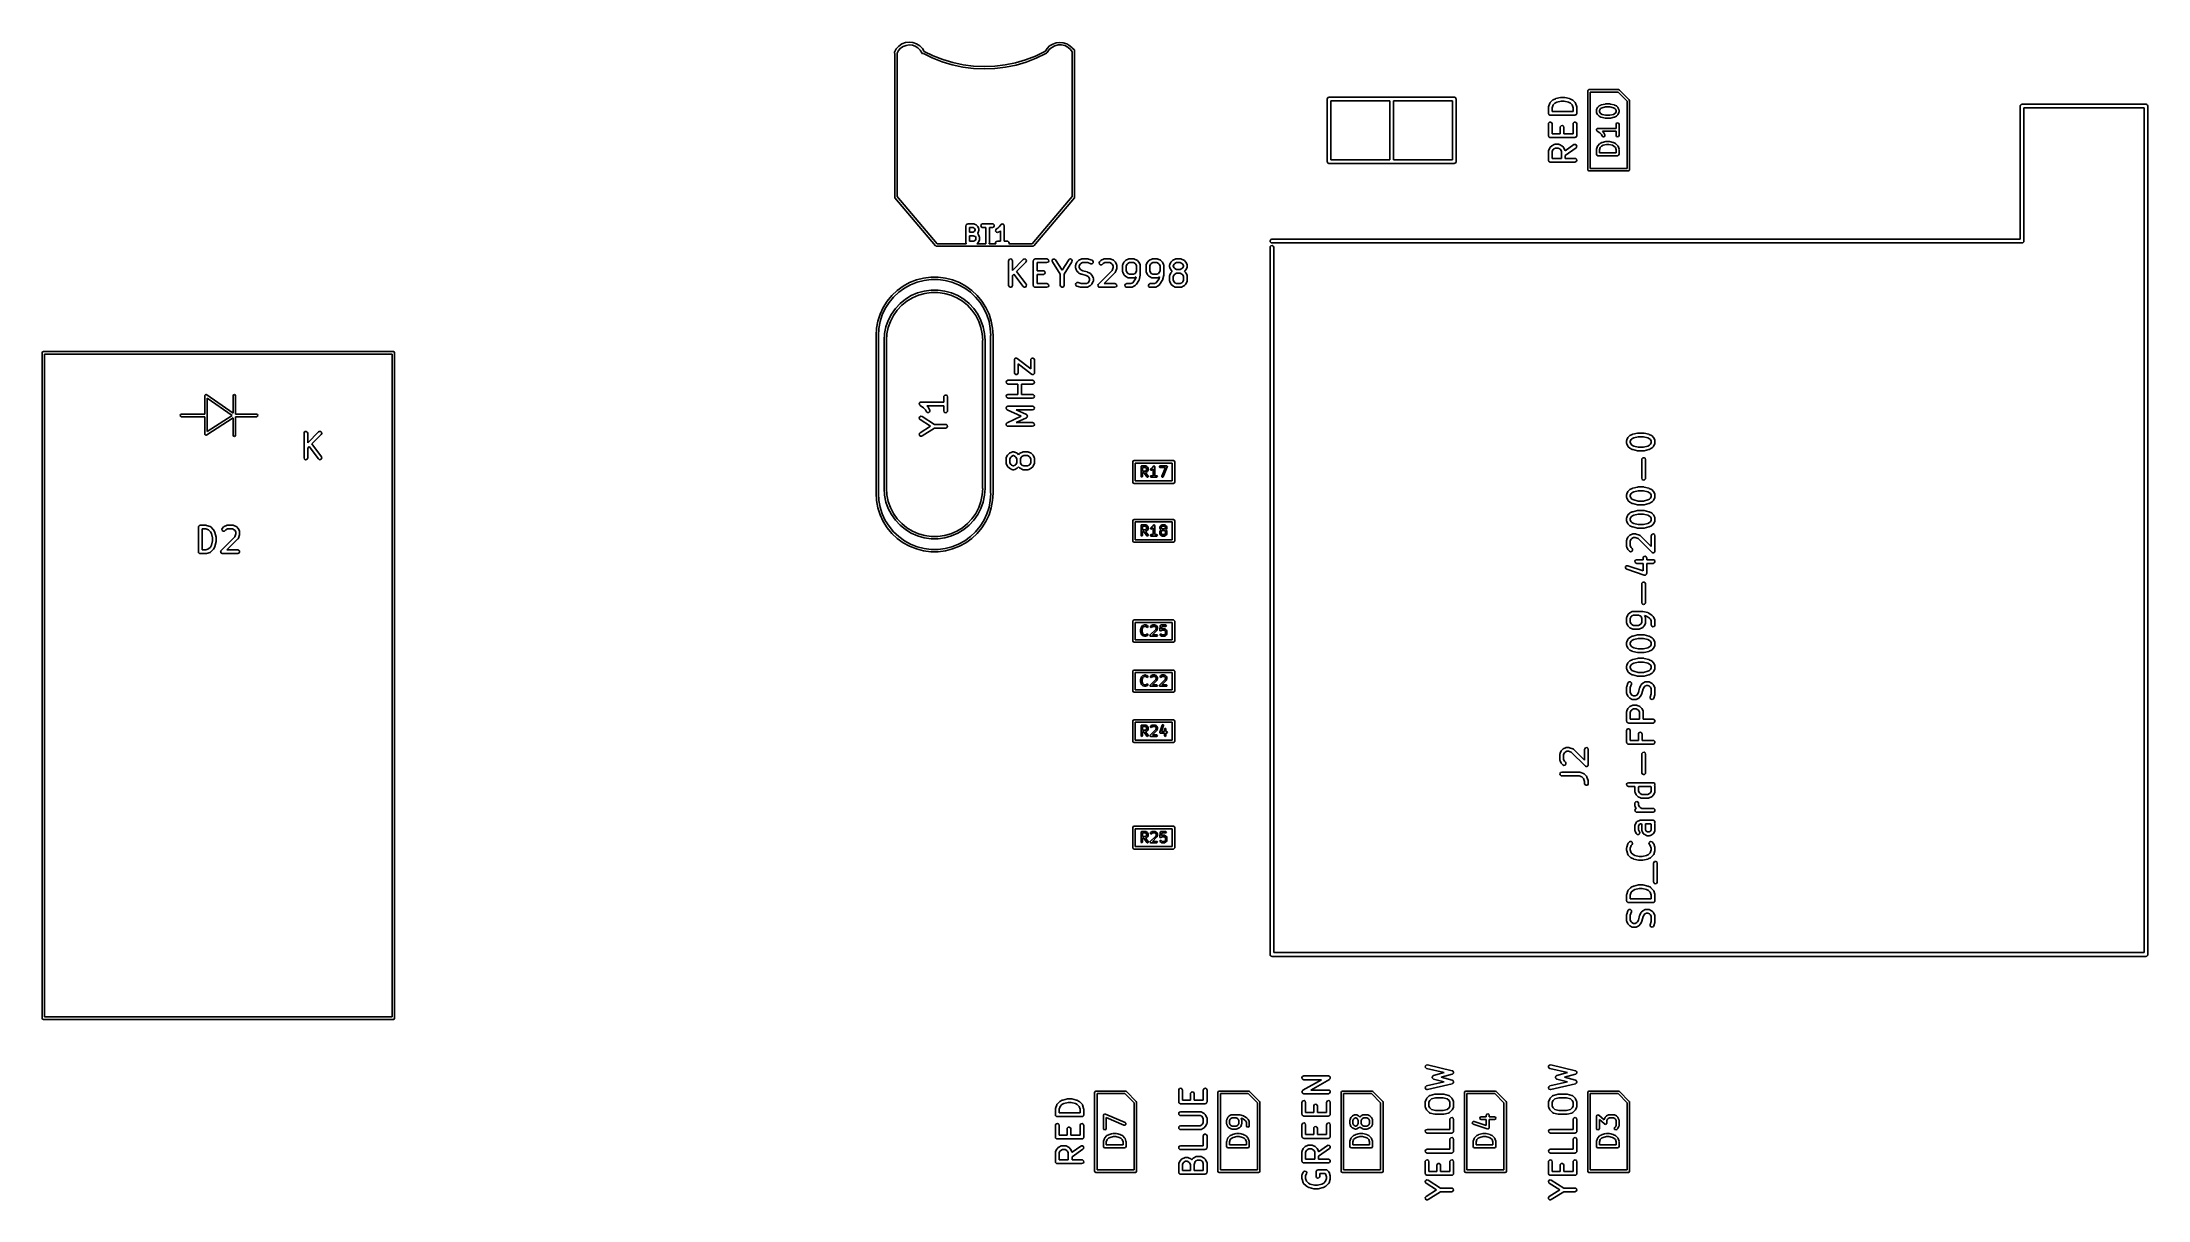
# Model space of a CAD drawing. Extents: x 4.11 to 7.48, y -4.81 to -2.96.
import ezdxf

# ---------------------------------------------------------------- set-up
doc = ezdxf.new("R2010")
doc.units = 0
doc.header["$MEASUREMENT"] = 0
doc.layers.add('BLACK', color=7, linetype='CONTINUOUS')

msp = doc.modelspace()

# ---------------------------------------------------------------- linework, layer by layer
at = {"layer": 'BLACK', "linetype": 'CONTINUOUS'}
for p, q in [((5.4865, -2.95953), (5.49216, -2.95737)), ((5.49216, -2.95737), (5.49816, -2.95657)), ((5.49816, -2.95657), (5.50419, -2.95717)), ((5.50419, -2.95717), (5.50992, -2.95914)), ((5.50992, -2.95914), (5.51503, -2.96238)), ((5.72739, -2.95962), (5.73283, -2.95772)), ((5.73283, -2.95772), (5.73856, -2.95705)), ((5.73856, -2.95705), (5.7443, -2.95764)), ((5.7443, -2.95764), (5.74978, -2.95946)), ((5.47445, -2.97268), (5.4774, -2.9674)), ((5.47445, -2.97449), (5.47445, -2.97268)), ((5.47445, -2.97268), (5.47445, -2.97268)), ((5.47497, -2.97502), (5.47445, -2.97449)), ((5.47497, -3.202), (5.47497, -2.97502)), ((5.4774, -2.9674), (5.4815, -2.96293)), ((5.48111, -2.97008), (5.47891, -2.97402)), ((5.47891, -2.97402), (5.47891, -3.202)), ((5.48449, -2.9664), (5.48111, -2.97008)), ((5.4815, -2.96293), (5.4865, -2.95953)), ((5.48862, -2.96359), (5.48449, -2.9664)), ((5.49329, -2.96181), (5.48862, -2.96359)), ((5.49824, -2.96115), (5.49329, -2.96181)), ((5.50321, -2.96165), (5.49824, -2.96115)), ((5.50793, -2.96327), (5.50321, -2.96165)), ((5.51216, -2.96594), (5.50793, -2.96327)), ((5.51565, -2.96951), (5.51216, -2.96594)), ((5.51503, -2.96238), (5.51927, -2.96671)), ((5.51809, -2.97356), (5.51565, -2.96951)), ((5.5181, -2.97385), (5.51809, -2.97356)), ((5.51942, -2.97508), (5.5181, -2.97385)), ((5.51927, -2.96671), (5.52209, -2.97139)), ((5.52098, -2.97503), (5.51942, -2.97508)), ((5.53468, -2.98176), (5.52098, -2.97503)), ((5.52209, -2.97139), (5.5362, -2.97832)), ((5.55062, -2.98802), (5.53468, -2.98176)), ((5.5362, -2.97832), (5.55185, -2.98447)), ((5.56702, -2.99295), (5.55062, -2.98802)), ((5.55185, -2.98447), (5.56795, -2.98931)), ((5.56795, -2.98931), (5.5844, -2.99281)), ((5.5844, -2.99281), (5.60108, -2.99494)), ((5.65138, -2.99307), (5.66785, -2.9897)), ((5.66785, -2.9897), (5.68399, -2.98498)), ((5.6852, -2.98854), (5.66876, -2.99335)), ((5.68399, -2.98498), (5.69969, -2.97895)), ((5.70118, -2.98241), (5.6852, -2.98854)), ((5.69969, -2.97895), (5.7145, -2.97182)), ((5.71661, -2.97498), (5.70118, -2.98241)), ((5.7145, -2.97182), (5.71476, -2.9715)), ((5.71476, -2.9715), (5.71521, -2.97146)), ((5.71521, -2.97146), (5.71835, -2.96668)), ((5.71722, -2.97424), (5.71661, -2.97498)), ((5.71661, -2.97498), (5.71661, -2.97498)), ((5.71755, -2.97427), (5.71722, -2.97424)), ((5.71869, -2.97329), (5.71755, -2.97427)), ((5.71835, -2.96668), (5.72248, -2.96265)), ((5.71872, -2.97296), (5.71869, -2.97329)), ((5.72161, -2.96866), (5.71872, -2.97296)), ((5.72568, -2.96497), (5.72161, -2.96866)), ((5.72248, -2.96265), (5.72739, -2.95962)), ((5.73052, -2.96237), (5.72568, -2.96497)), ((5.73585, -2.96101), (5.73052, -2.96237)), ((5.74134, -2.96097), (5.73585, -2.96101)), ((5.74668, -2.96226), (5.74134, -2.96097)), ((5.75155, -2.96479), (5.74668, -2.96226)), ((5.74978, -2.95946), (5.75473, -2.96242)), ((5.75568, -2.96841), (5.75155, -2.96479)), ((5.75473, -2.96242), (5.75892, -2.96639)), ((5.75844, -2.97239), (5.75568, -2.96841)), ((5.75844, -3.20325), (5.75844, -2.97239)), ((5.75892, -2.96639), (5.75996, -2.96794)), ((5.75996, -2.96794), (5.76041, -2.96775)), ((5.76041, -2.96775), (5.7618, -2.96833)), ((5.7618, -2.96833), (5.76238, -2.96972)), ((5.76238, -2.96972), (5.76238, -3.20397)), ((5.58377, -2.99652), (5.56702, -2.99295)), ((5.60076, -2.99869), (5.58377, -2.99652)), ((5.61786, -2.99946), (5.60076, -2.99869)), ((5.60108, -2.99494), (5.61788, -2.9957)), ((5.63498, -2.99882), (5.61786, -2.99946)), ((5.61788, -2.9957), (5.63468, -2.99507)), ((5.63468, -2.99507), (5.65138, -2.99307)), ((5.65198, -2.99678), (5.63498, -2.99882)), ((5.66876, -2.99335), (5.65198, -2.99678)), ((6.16572, -3.04752), (6.16579, -3.04713)), ((6.16572, -3.14752), (6.16572, -3.04752)), ((6.16577, -3.047), (6.16583, -3.04689)), ((6.16579, -3.04713), (6.16577, -3.047)), ((6.16583, -3.04689), (6.1659, -3.04651)), ((6.1659, -3.04651), (6.16639, -3.04592)), ((6.16639, -3.04592), (6.16678, -3.04525)), ((6.16678, -3.04525), (6.16703, -3.04516)), ((6.16703, -3.04516), (6.1672, -3.04496)), ((6.1672, -3.04496), (6.16795, -3.04483)), ((6.16795, -3.04483), (6.16867, -3.04456)), ((6.16867, -3.04456), (6.36867, -3.04456)), ((6.17163, -3.05047), (6.17163, -3.14456)), ((6.26572, -3.05047), (6.17163, -3.05047)), ((6.26572, -3.14456), (6.26572, -3.05047)), ((6.27163, -3.05047), (6.27163, -3.14456)), ((6.36572, -3.05047), (6.27163, -3.05047)), ((6.36572, -3.14456), (6.36572, -3.05047)), ((6.36867, -3.04456), (6.36906, -3.04463)), ((6.36906, -3.04463), (6.36919, -3.04461)), ((6.36919, -3.04461), (6.3693, -3.04467)), ((6.3693, -3.04467), (6.36968, -3.04474)), ((6.36968, -3.04474), (6.37027, -3.04524)), ((6.37027, -3.04524), (6.37094, -3.04562)), ((6.37094, -3.04562), (6.37103, -3.04587)), ((6.37103, -3.04587), (6.37123, -3.04604)), ((6.37123, -3.04604), (6.37137, -3.0468)), ((6.37137, -3.0468), (6.37163, -3.04752)), ((6.37163, -3.04752), (6.37163, -3.14752)), ((6.51904, -3.06096), (6.5192, -3.06009)), ((6.5192, -3.06003), (6.52107, -3.0544)), ((6.5192, -3.06009), (6.5192, -3.06003)), ((6.52107, -3.0544), (6.52156, -3.0535)), ((6.52156, -3.0535), (6.52171, -3.05341)), ((6.52171, -3.05341), (6.52178, -3.05325)), ((6.52178, -3.05325), (6.52553, -3.0495)), ((6.52645, -3.05693), (6.52495, -3.06144)), ((6.52553, -3.0495), (6.52626, -3.04899)), ((6.52626, -3.04899), (6.5263, -3.04894)), ((6.5263, -3.04894), (6.53005, -3.04707)), ((6.52937, -3.05401), (6.52645, -3.05693)), ((6.5324, -3.0525), (6.52937, -3.05401)), ((6.53005, -3.04707), (6.53054, -3.04692)), ((6.53054, -3.04692), (6.53065, -3.04685)), ((6.53065, -3.04685), (6.53815, -3.04497)), ((6.53923, -3.05079), (6.5324, -3.0525)), ((6.53815, -3.04497), (6.53874, -3.04493)), ((6.53874, -3.04493), (6.53887, -3.04488)), ((6.53887, -3.04488), (6.54449, -3.04488)), ((6.54413, -3.05079), (6.53923, -3.05079)), ((6.55096, -3.0525), (6.54413, -3.05079)), ((6.54449, -3.04488), (6.54507, -3.04499)), ((6.54507, -3.04499), (6.54521, -3.04497)), ((6.54521, -3.04497), (6.55271, -3.04685)), ((6.55399, -3.05401), (6.55096, -3.0525)), ((6.55271, -3.04685), (6.55317, -3.04705)), ((6.55317, -3.04705), (6.55331, -3.04707)), ((6.55331, -3.04707), (6.55706, -3.04894)), ((6.55691, -3.05693), (6.55399, -3.05401)), ((6.55841, -3.06144), (6.55691, -3.05693)), ((6.55706, -3.04894), (6.55777, -3.04947)), ((6.55777, -3.04947), (6.55783, -3.0495)), ((6.55783, -3.0495), (6.56158, -3.05325)), ((6.56158, -3.05325), (6.56217, -3.05409)), ((6.56217, -3.05409), (6.56218, -3.05426)), ((6.56218, -3.05426), (6.56229, -3.0544)), ((6.56229, -3.0544), (6.56417, -3.06003)), ((6.56417, -3.06003), (6.5643, -3.0609)), ((6.58175, -3.03452), (6.58232, -3.03313)), ((6.58175, -3.16051), (6.58175, -3.03452)), ((6.58232, -3.03313), (6.58371, -3.03256)), ((6.58371, -3.03256), (6.63096, -3.03256)), ((6.58568, -3.03649), (6.58568, -3.15854)), ((6.63014, -3.03649), (6.58568, -3.03649)), ((6.59779, -3.0606), (6.59929, -3.0591)), ((6.59929, -3.0591), (6.59965, -3.05895)), ((6.59965, -3.05895), (6.59991, -3.05866)), ((6.59991, -3.05866), (6.60291, -3.05716)), ((6.60291, -3.05716), (6.60317, -3.05714)), ((6.60317, -3.05714), (6.60339, -3.05698)), ((6.60339, -3.05698), (6.60939, -3.05548)), ((6.61025, -3.06013), (6.60479, -3.0615)), ((6.60939, -3.05548), (6.60968, -3.05552)), ((6.60968, -3.05552), (6.60996, -3.05541)), ((6.60996, -3.05541), (6.61746, -3.05541)), ((6.61717, -3.06013), (6.61025, -3.06013)), ((6.62263, -3.0615), (6.61717, -3.06013)), ((6.61746, -3.05541), (6.61774, -3.05552)), ((6.61774, -3.05552), (6.61803, -3.05548)), ((6.61803, -3.05548), (6.62403, -3.05698)), ((6.62403, -3.05698), (6.62425, -3.05714)), ((6.62425, -3.05714), (6.62452, -3.05716)), ((6.62452, -3.05716), (6.62752, -3.05866)), ((6.62752, -3.05866), (6.62777, -3.05895)), ((6.62777, -3.05895), (6.62813, -3.0591)), ((6.62813, -3.0591), (6.62963, -3.0606)), ((6.64474, -3.05109), (6.63014, -3.03649)), ((6.63096, -3.03256), (6.63235, -3.03313)), ((6.63235, -3.03313), (6.6481, -3.04888)), ((6.64474, -3.15854), (6.64474, -3.05109)), ((6.6481, -3.04888), (6.64814, -3.04899)), ((6.64814, -3.04899), (6.64867, -3.05027)), ((6.64867, -3.05027), (6.64867, -3.16051)), ((7.27237, -3.05893), (7.27244, -3.05852)), ((7.27237, -3.27153), (7.27237, -3.05893)), ((7.27241, -3.05835), (7.2725, -3.05821)), ((7.27244, -3.05852), (7.27241, -3.05835)), ((7.2725, -3.05821), (7.27255, -3.05792)), ((7.27255, -3.05792), (7.27292, -3.05748)), ((7.27292, -3.05748), (7.27342, -3.05661)), ((7.27342, -3.05661), (7.27375, -3.05648)), ((7.27375, -3.05648), (7.27384, -3.05638)), ((7.27384, -3.05638), (7.27424, -3.05631)), ((7.27424, -3.05631), (7.27532, -3.05591)), ((7.27532, -3.05591), (7.47332, -3.05591)), ((7.47332, -3.05591), (7.47433, -3.05609)), ((7.47433, -3.05609), (7.47588, -3.05739)), ((7.47588, -3.05739), (7.4761, -3.05864)), ((7.4761, -3.05864), (7.47627, -3.05912)), ((7.47627, -3.05912), (7.47627, -4.41425)), ((6.51904, -3.07033), (6.51904, -3.06096)), ((6.51931, -3.07105), (6.51904, -3.07033)), ((6.51904, -3.08721), (6.51922, -3.0862)), ((6.51904, -3.10595), (6.51904, -3.08721)), ((6.51922, -3.0862), (6.52052, -3.08465)), ((6.51944, -3.07181), (6.51931, -3.07105)), ((6.51964, -3.07198), (6.51944, -3.07181)), ((6.51973, -3.07223), (6.51964, -3.07198)), ((6.5204, -3.07261), (6.51973, -3.07223)), ((6.52099, -3.07311), (6.5204, -3.07261)), ((6.52052, -3.08465), (6.52251, -3.0843)), ((6.52137, -3.07317), (6.52099, -3.07311)), ((6.52148, -3.07324), (6.52137, -3.07317)), ((6.52161, -3.07322), (6.52148, -3.07324)), ((6.522, -3.07329), (6.52161, -3.07322)), ((6.56137, -3.07329), (6.522, -3.07329)), ((6.52251, -3.0843), (6.52426, -3.08531)), ((6.52426, -3.08531), (6.52495, -3.08721)), ((6.52495, -3.06144), (6.52495, -3.06738)), ((6.52495, -3.06738), (6.55841, -3.06738)), ((6.52495, -3.08721), (6.52495, -3.103)), ((6.53779, -3.09283), (6.53797, -3.09182)), ((6.53779, -3.103), (6.53779, -3.09283)), ((6.53797, -3.09182), (6.53927, -3.09027)), ((6.53927, -3.09027), (6.54126, -3.08992)), ((6.54126, -3.08992), (6.54301, -3.09093)), ((6.54301, -3.09093), (6.5437, -3.09283)), ((6.5437, -3.09283), (6.5437, -3.103)), ((6.55841, -3.06738), (6.55841, -3.06144)), ((6.55841, -3.08721), (6.55859, -3.0862)), ((6.55841, -3.103), (6.55841, -3.08721)), ((6.55859, -3.0862), (6.55989, -3.08465)), ((6.55989, -3.08465), (6.56188, -3.0843)), ((6.56209, -3.07302), (6.56137, -3.07329)), ((6.56188, -3.0843), (6.56363, -3.08531)), ((6.56284, -3.07289), (6.56209, -3.07302)), ((6.56301, -3.07269), (6.56284, -3.07289)), ((6.56326, -3.07259), (6.56301, -3.07269)), ((6.56365, -3.07193), (6.56326, -3.07259)), ((6.56363, -3.08531), (6.56432, -3.08721)), ((6.56414, -3.07134), (6.56365, -3.07193)), ((6.56421, -3.07096), (6.56414, -3.07134)), ((6.56427, -3.07085), (6.56421, -3.07096)), ((6.56432, -3.07033), (6.56425, -3.07072)), ((6.56425, -3.07072), (6.56427, -3.07085)), ((6.5643, -3.0609), (6.56432, -3.06096)), ((6.56432, -3.06096), (6.56432, -3.07033)), ((6.56432, -3.08721), (6.56432, -3.10595)), ((6.5956, -3.06527), (6.59581, -3.06476)), ((6.5956, -3.06827), (6.5956, -3.06527)), ((6.59581, -3.06878), (6.5956, -3.06827)), ((6.59581, -3.06476), (6.59585, -3.06421)), ((6.59585, -3.06933), (6.59581, -3.06878)), ((6.59585, -3.06421), (6.59735, -3.06121)), ((6.59735, -3.07233), (6.59585, -3.06933)), ((6.59735, -3.06121), (6.59764, -3.06096)), ((6.59764, -3.07258), (6.59735, -3.07233)), ((6.59764, -3.06096), (6.59779, -3.0606)), ((6.59779, -3.07294), (6.59764, -3.07258)), ((6.59929, -3.07444), (6.59779, -3.07294)), ((6.59965, -3.07459), (6.59929, -3.07444)), ((6.59991, -3.07488), (6.59965, -3.07459)), ((6.60291, -3.07638), (6.59991, -3.07488)), ((6.6014, -3.06367), (6.60032, -3.06583)), ((6.60032, -3.06583), (6.60032, -3.06771)), ((6.60032, -3.06771), (6.6014, -3.06987)), ((6.60236, -3.06271), (6.6014, -3.06367)), ((6.6014, -3.06987), (6.60236, -3.07083)), ((6.60479, -3.0615), (6.60236, -3.06271)), ((6.60236, -3.07083), (6.60479, -3.07204)), ((6.60317, -3.0764), (6.60291, -3.07638)), ((6.60339, -3.07656), (6.60317, -3.0764)), ((6.60939, -3.07806), (6.60339, -3.07656)), ((6.60479, -3.07204), (6.61025, -3.07341)), ((6.60968, -3.07802), (6.60939, -3.07806)), ((6.60996, -3.07813), (6.60968, -3.07802)), ((6.61746, -3.07813), (6.60996, -3.07813)), ((6.61025, -3.07341), (6.61717, -3.07341)), ((6.61717, -3.07341), (6.62263, -3.07204)), ((6.61774, -3.07802), (6.61746, -3.07813)), ((6.61803, -3.07806), (6.61774, -3.07802)), ((6.62403, -3.07656), (6.61803, -3.07806)), ((6.62506, -3.06271), (6.62263, -3.0615)), ((6.62263, -3.07204), (6.62506, -3.07083)), ((6.62425, -3.0764), (6.62403, -3.07656)), ((6.62452, -3.07638), (6.62425, -3.0764)), ((6.62752, -3.07488), (6.62452, -3.07638)), ((6.62602, -3.06367), (6.62506, -3.06271)), ((6.62506, -3.07083), (6.62602, -3.06987)), ((6.6271, -3.06583), (6.62602, -3.06367)), ((6.62602, -3.06987), (6.6271, -3.06771)), ((6.6271, -3.06771), (6.6271, -3.06583)), ((6.6271, -3.08777), (6.62779, -3.0861)), ((6.6271, -3.0944), (6.6271, -3.08777)), ((6.62777, -3.07459), (6.62752, -3.07488)), ((6.62813, -3.07444), (6.62777, -3.07459)), ((6.62779, -3.0861), (6.62946, -3.08541)), ((6.62963, -3.07294), (6.62813, -3.07444)), ((6.62946, -3.08541), (6.63113, -3.0861)), ((6.62963, -3.0606), (6.62978, -3.06096)), ((6.62978, -3.07258), (6.62963, -3.07294)), ((6.62978, -3.06096), (6.63007, -3.06121)), ((6.63007, -3.07233), (6.62978, -3.07258)), ((6.63007, -3.06121), (6.63157, -3.06421)), ((6.63157, -3.06933), (6.63007, -3.07233)), ((6.63113, -3.0861), (6.63182, -3.08777)), ((6.63157, -3.06421), (6.63161, -3.06476)), ((6.63161, -3.06878), (6.63157, -3.06933)), ((6.63161, -3.06476), (6.63182, -3.06527)), ((6.63182, -3.06827), (6.63161, -3.06878)), ((6.63182, -3.06527), (6.63182, -3.06827)), ((6.63182, -3.08777), (6.63182, -3.10577)), ((7.47037, -3.06182), (7.27827, -3.06182)), ((7.27827, -3.06182), (7.27827, -3.27449)), ((7.47037, -4.4113), (7.47037, -3.06182)), ((6.51931, -3.10667), (6.51904, -3.10595)), ((6.51944, -3.10743), (6.51931, -3.10667)), ((6.51936, -3.129), (6.52123, -3.12526)), ((6.51964, -3.1076), (6.51944, -3.10743)), ((6.51973, -3.10785), (6.51964, -3.1076)), ((6.5204, -3.10823), (6.51973, -3.10785)), ((6.52099, -3.10873), (6.5204, -3.10823)), ((6.52137, -3.1088), (6.52099, -3.10873)), ((6.52123, -3.12526), (6.52176, -3.12455)), ((6.52148, -3.10886), (6.52137, -3.1088)), ((6.52161, -3.10884), (6.52148, -3.10886)), ((6.522, -3.10891), (6.52161, -3.10884)), ((6.52176, -3.12455), (6.52178, -3.12449)), ((6.52178, -3.12449), (6.52366, -3.12261)), ((6.56137, -3.10891), (6.522, -3.10891)), ((6.52366, -3.12261), (6.52438, -3.12211)), ((6.52438, -3.12211), (6.52443, -3.12206)), ((6.52443, -3.12206), (6.52818, -3.12019)), ((6.52495, -3.103), (6.53779, -3.103)), ((6.5275, -3.12713), (6.5263, -3.12832)), ((6.53019, -3.12578), (6.5275, -3.12713)), ((6.52818, -3.12019), (6.52916, -3.11989)), ((6.52916, -3.11989), (6.52933, -3.11993)), ((6.52933, -3.11993), (6.5295, -3.11987)), ((6.5295, -3.11987), (6.53512, -3.11987)), ((6.53442, -3.12578), (6.53019, -3.12578)), ((6.53712, -3.12713), (6.53442, -3.12578)), ((6.53512, -3.11987), (6.53613, -3.12005)), ((6.53613, -3.12005), (6.53627, -3.12016)), ((6.53627, -3.12016), (6.53644, -3.12019)), ((6.53644, -3.12019), (6.54019, -3.12206)), ((6.53832, -3.12832), (6.53712, -3.12713)), ((6.54019, -3.12206), (6.5409, -3.12259)), ((6.5409, -3.12259), (6.54096, -3.12261)), ((6.54096, -3.12261), (6.54283, -3.12449)), ((6.54283, -3.12449), (6.54334, -3.12521)), ((6.54334, -3.12521), (6.54339, -3.12526)), ((6.54339, -3.12526), (6.54526, -3.129)), ((6.5437, -3.103), (6.55841, -3.103)), ((6.54556, -3.13029), (6.55967, -3.12041)), ((6.56306, -3.12525), (6.54557, -3.13749)), ((6.55967, -3.12041), (6.5606, -3.11997)), ((6.5606, -3.11997), (6.56262, -3.12015)), ((6.56209, -3.10864), (6.56137, -3.10891)), ((6.56284, -3.10851), (6.56209, -3.10864)), ((6.56262, -3.12015), (6.56404, -3.12158)), ((6.56301, -3.10831), (6.56284, -3.10851)), ((6.56326, -3.10822), (6.56301, -3.10831)), ((6.56422, -3.12359), (6.56306, -3.12525)), ((6.56365, -3.10755), (6.56326, -3.10822)), ((6.56414, -3.10696), (6.56365, -3.10755)), ((6.56404, -3.12158), (6.56422, -3.12359)), ((6.56421, -3.10658), (6.56414, -3.10696)), ((6.56427, -3.10647), (6.56421, -3.10658)), ((6.56432, -3.10595), (6.56425, -3.10634)), ((6.56425, -3.10634), (6.56427, -3.10647)), ((6.5956, -3.09677), (6.59586, -3.09613)), ((6.59569, -3.09699), (6.5956, -3.09677)), ((6.59565, -3.09723), (6.59569, -3.09699)), ((6.59603, -3.0978), (6.59565, -3.09723)), ((6.59572, -3.12752), (6.59722, -3.12302)), ((6.59586, -3.09613), (6.596, -3.09546)), ((6.596, -3.09546), (6.5962, -3.09532)), ((6.59629, -3.09844), (6.59603, -3.0978)), ((6.5962, -3.09532), (6.59629, -3.0951)), ((6.59629, -3.0951), (6.59693, -3.09483)), ((6.59652, -3.09853), (6.59629, -3.09844)), ((6.59665, -3.09873), (6.59652, -3.09853)), ((6.60096, -3.1016), (6.59665, -3.09873)), ((6.59693, -3.09483), (6.5975, -3.09445)), ((6.59722, -3.12302), (6.59758, -3.1226)), ((6.5975, -3.09445), (6.59774, -3.0945)), ((6.59758, -3.1226), (6.59779, -3.12209)), ((6.59774, -3.0945), (6.59796, -3.0944)), ((6.59779, -3.12209), (6.60079, -3.11909)), ((6.59796, -3.0944), (6.6271, -3.0944)), ((6.60153, -3.12504), (6.60032, -3.12865)), ((6.60079, -3.11909), (6.60115, -3.11894)), ((6.60352, -3.10417), (6.60096, -3.1016)), ((6.60115, -3.11894), (6.60141, -3.11865)), ((6.60141, -3.11865), (6.6044, -3.11715)), ((6.60386, -3.12271), (6.60153, -3.12504)), ((6.60485, -3.10682), (6.60352, -3.10417)), ((6.60629, -3.12149), (6.60386, -3.12271)), ((6.6044, -3.11715), (6.60467, -3.11713)), ((6.60467, -3.11713), (6.60489, -3.11697)), ((6.60621, -3.10801), (6.60485, -3.10682)), ((6.60489, -3.11697), (6.61089, -3.11547)), ((6.6271, -3.09913), (6.60517, -3.09913)), ((6.60517, -3.09913), (6.60713, -3.1011)), ((6.60802, -3.10788), (6.60621, -3.10801)), ((6.61175, -3.12013), (6.60629, -3.12149)), ((6.60713, -3.1011), (6.60728, -3.10146)), ((6.60728, -3.10146), (6.60757, -3.10171)), ((6.60757, -3.10171), (6.60907, -3.10471)), ((6.6092, -3.10651), (6.60802, -3.10788)), ((6.60907, -3.10471), (6.6092, -3.10651)), ((6.61089, -3.11547), (6.61118, -3.11552)), ((6.61118, -3.11552), (6.61146, -3.1154)), ((6.61146, -3.1154), (6.61596, -3.1154)), ((6.61567, -3.12013), (6.61175, -3.12013)), ((6.62114, -3.12149), (6.61567, -3.12013)), ((6.61596, -3.1154), (6.61624, -3.11552)), ((6.61624, -3.11552), (6.61653, -3.11547)), ((6.61653, -3.11547), (6.62253, -3.11697)), ((6.62356, -3.12271), (6.62114, -3.12149)), ((6.62253, -3.11697), (6.62275, -3.11713)), ((6.62275, -3.11713), (6.62302, -3.11715)), ((6.62302, -3.11715), (6.62602, -3.11865)), ((6.62589, -3.12504), (6.62356, -3.12271)), ((6.6271, -3.12865), (6.62589, -3.12504)), ((6.62602, -3.11865), (6.62627, -3.11894)), ((6.62627, -3.11894), (6.62663, -3.11909)), ((6.62663, -3.11909), (6.62963, -3.12209)), ((6.6271, -3.10577), (6.6271, -3.09913)), ((6.62779, -3.10744), (6.6271, -3.10577)), ((6.62946, -3.10813), (6.62779, -3.10744)), ((6.63113, -3.10744), (6.62946, -3.10813)), ((6.62963, -3.12209), (6.62984, -3.1226)), ((6.62984, -3.1226), (6.6302, -3.12302)), ((6.6302, -3.12302), (6.6317, -3.12752)), ((6.63182, -3.10577), (6.63113, -3.10744)), ((6.16598, -3.14824), (6.16572, -3.14752)), ((6.16612, -3.14899), (6.16598, -3.14824)), ((6.16632, -3.14916), (6.16612, -3.14899)), ((6.16641, -3.14941), (6.16632, -3.14916)), ((6.16708, -3.1498), (6.16641, -3.14941)), ((6.16766, -3.15029), (6.16708, -3.1498)), ((6.16805, -3.15036), (6.16766, -3.15029)), ((6.16816, -3.15042), (6.16805, -3.15036)), ((6.16829, -3.1504), (6.16816, -3.15042)), ((6.16867, -3.15047), (6.16829, -3.1504)), ((6.36867, -3.15047), (6.16867, -3.15047)), ((6.17163, -3.14456), (6.26572, -3.14456)), ((6.27163, -3.14456), (6.36572, -3.14456)), ((6.3694, -3.15021), (6.36867, -3.15047)), ((6.37015, -3.15007), (6.3694, -3.15021)), ((6.37032, -3.14987), (6.37015, -3.15007)), ((6.37057, -3.14978), (6.37032, -3.14987)), ((6.37096, -3.14911), (6.37057, -3.14978)), ((6.37145, -3.14853), (6.37096, -3.14911)), ((6.37152, -3.14814), (6.37145, -3.14853)), ((6.37158, -3.14803), (6.37152, -3.14814)), ((6.37163, -3.14752), (6.37156, -3.1479)), ((6.37156, -3.1479), (6.37158, -3.14803)), ((6.51904, -3.13033), (6.51922, -3.12932)), ((6.51904, -3.14532), (6.51904, -3.13033)), ((6.51931, -3.14604), (6.51904, -3.14532)), ((6.51922, -3.12932), (6.51934, -3.12918)), ((6.51944, -3.1468), (6.51931, -3.14604)), ((6.51934, -3.12918), (6.51936, -3.129)), ((6.51964, -3.14697), (6.51944, -3.1468)), ((6.51973, -3.14722), (6.51964, -3.14697)), ((6.5204, -3.1476), (6.51973, -3.14722)), ((6.52099, -3.1481), (6.5204, -3.1476)), ((6.52137, -3.14817), (6.52099, -3.1481)), ((6.52148, -3.14823), (6.52137, -3.14817)), ((6.52161, -3.14821), (6.52148, -3.14823)), ((6.522, -3.14828), (6.52161, -3.14821)), ((6.56137, -3.14828), (6.522, -3.14828)), ((6.5263, -3.12832), (6.52495, -3.13102)), ((6.52495, -3.13102), (6.52495, -3.14237)), ((6.52495, -3.14237), (6.53967, -3.14237)), ((6.53967, -3.13102), (6.53832, -3.12832)), ((6.53967, -3.14237), (6.53967, -3.13102)), ((6.54526, -3.129), (6.54555, -3.12999)), ((6.54555, -3.12999), (6.54551, -3.13016)), ((6.54551, -3.13016), (6.54556, -3.13029)), ((6.54557, -3.13749), (6.54557, -3.14237)), ((6.54557, -3.14237), (6.56137, -3.14237)), ((6.56137, -3.14237), (6.56238, -3.14255)), ((6.56326, -3.14759), (6.56137, -3.14828)), ((6.56238, -3.14255), (6.56392, -3.14385)), ((6.56427, -3.14584), (6.56326, -3.14759)), ((6.56392, -3.14385), (6.56427, -3.14584)), ((6.58232, -3.1619), (6.58175, -3.16051)), ((6.58568, -3.15854), (6.64474, -3.15854)), ((6.5956, -3.12826), (6.59575, -3.1279)), ((6.5956, -3.13576), (6.5956, -3.12826)), ((6.59629, -3.13743), (6.5956, -3.13576)), ((6.59575, -3.1279), (6.59572, -3.12752)), ((6.59796, -3.13812), (6.59629, -3.13743)), ((6.62946, -3.13812), (6.59796, -3.13812)), ((6.60032, -3.12865), (6.60032, -3.1334)), ((6.60032, -3.1334), (6.6271, -3.1334)), ((6.6271, -3.1334), (6.6271, -3.12865)), ((6.63113, -3.13743), (6.62946, -3.13812)), ((6.63182, -3.13576), (6.63113, -3.13743)), ((6.6317, -3.12752), (6.63167, -3.1279)), ((6.63167, -3.1279), (6.63182, -3.12826)), ((6.63182, -3.12826), (6.63182, -3.13576)), ((6.64867, -3.16051), (6.6481, -3.1619)), ((6.58371, -3.16248), (6.58232, -3.1619)), ((6.64671, -3.16248), (6.58371, -3.16248)), ((6.6481, -3.1619), (6.64671, -3.16248)), ((5.47539, -3.20301), (5.47497, -3.202)), ((5.47498, -3.20381), (5.47539, -3.20301)), ((5.47544, -3.20525), (5.47498, -3.20381)), ((5.5404, -3.28202), (5.47544, -3.20525)), ((5.47891, -3.202), (5.47856, -3.20284)), ((5.47856, -3.20284), (5.54282, -3.27878)), ((5.69453, -3.27878), (5.75844, -3.20325)), ((5.76191, -3.20525), (5.69695, -3.28202)), ((5.76212, -3.2046), (5.76191, -3.20525)), ((5.76238, -3.20397), (5.76212, -3.2046)), ((5.58882, -3.24991), (5.58889, -3.24952)), ((5.58882, -3.27746), (5.58882, -3.24991)), ((5.58886, -3.24939), (5.58893, -3.24928)), ((5.58889, -3.24952), (5.58886, -3.24939)), ((5.58893, -3.24928), (5.589, -3.2489)), ((5.589, -3.2489), (5.58949, -3.24831)), ((5.58949, -3.24831), (5.58987, -3.24764)), ((5.58987, -3.24764), (5.59012, -3.24755)), ((5.59012, -3.24755), (5.5903, -3.24735)), ((5.5903, -3.24735), (5.59105, -3.24721)), ((5.59105, -3.24721), (5.59177, -3.24695)), ((5.59177, -3.24695), (5.60096, -3.24695)), ((5.59472, -3.25286), (5.59472, -3.26008)), ((5.60026, -3.25286), (5.59472, -3.25286)), ((5.59472, -3.26008), (5.60026, -3.26008)), ((5.60183, -3.25364), (5.60026, -3.25286)), ((5.60026, -3.26008), (5.60183, -3.25929)), ((5.60096, -3.24695), (5.60197, -3.24713)), ((5.60247, -3.25428), (5.60183, -3.25364)), ((5.60183, -3.25929), (5.60247, -3.25865)), ((5.60197, -3.24713), (5.6021, -3.24724)), ((5.6021, -3.24724), (5.60228, -3.24726)), ((5.60228, -3.24726), (5.6049, -3.24858)), ((5.60325, -3.25585), (5.60247, -3.25428)), ((5.60247, -3.25865), (5.60325, -3.25708)), ((5.60325, -3.25708), (5.60325, -3.25585)), ((5.6049, -3.24858), (5.60561, -3.2491)), ((5.60561, -3.2491), (5.60567, -3.24913)), ((5.60567, -3.24913), (5.60698, -3.25044)), ((5.60698, -3.25044), (5.60749, -3.25117)), ((5.60754, -3.26172), (5.60708, -3.26235)), ((5.60749, -3.25117), (5.60754, -3.25121)), ((5.60754, -3.25121), (5.60885, -3.25383)), ((5.60885, -3.2591), (5.60754, -3.26172)), ((5.60885, -3.25383), (5.60914, -3.25482)), ((5.60887, -3.25892), (5.60885, -3.2591)), ((5.60898, -3.25879), (5.60887, -3.25892)), ((5.60916, -3.25778), (5.60898, -3.25879)), ((5.60914, -3.25482), (5.6091, -3.25499)), ((5.6091, -3.25499), (5.60916, -3.25515)), ((5.60916, -3.25515), (5.60916, -3.25778)), ((5.61249, -3.24939), (5.6135, -3.24764)), ((5.61284, -3.25138), (5.61249, -3.24939)), ((5.61438, -3.25268), (5.61284, -3.25138)), ((5.6135, -3.24764), (5.61539, -3.24695)), ((5.61539, -3.25286), (5.61438, -3.25268)), ((5.61539, -3.24695), (5.63114, -3.24695)), ((5.62032, -3.25286), (5.61539, -3.25286)), ((5.62032, -3.27746), (5.62032, -3.25286)), ((5.63114, -3.25286), (5.62622, -3.25286)), ((5.62622, -3.25286), (5.62622, -3.27746)), ((5.63114, -3.24695), (5.63215, -3.24713)), ((5.63304, -3.25217), (5.63114, -3.25286)), ((5.63215, -3.24713), (5.6337, -3.24843)), ((5.63405, -3.25042), (5.63304, -3.25217)), ((5.6337, -3.24843), (5.63405, -3.25042)), ((5.63619, -3.25862), (5.63631, -3.2566)), ((5.63739, -3.26024), (5.63619, -3.25862)), ((5.63631, -3.2566), (5.6377, -3.25514)), ((5.63935, -3.26071), (5.63739, -3.26024)), ((5.6377, -3.25514), (5.63989, -3.25404)), ((5.64034, -3.26042), (5.63935, -3.26071)), ((5.63989, -3.25404), (5.64197, -3.25196)), ((5.64296, -3.25911), (5.64034, -3.26042)), ((5.64197, -3.25196), (5.64443, -3.24827)), ((5.64301, -3.25906), (5.64296, -3.25911)), ((5.64373, -3.25855), (5.64301, -3.25906)), ((5.64394, -3.25835), (5.64373, -3.25855)), ((5.64394, -3.27451), (5.64394, -3.25835)), ((5.64443, -3.24827), (5.64514, -3.24753)), ((5.64514, -3.24753), (5.6453, -3.24748)), ((5.6453, -3.24748), (5.64541, -3.24735)), ((5.64541, -3.24735), (5.64626, -3.2472)), ((5.64626, -3.2472), (5.64708, -3.24696)), ((5.64708, -3.24696), (5.64724, -3.24703)), ((5.64724, -3.24703), (5.6474, -3.247)), ((5.6474, -3.247), (5.64814, -3.24743)), ((5.64814, -3.24743), (5.64893, -3.24777)), ((5.64893, -3.24777), (5.649, -3.24792)), ((5.649, -3.24792), (5.64915, -3.24801)), ((5.64915, -3.24801), (5.64945, -3.24881)), ((5.64945, -3.24881), (5.64982, -3.24958)), ((5.64982, -3.24958), (5.64978, -3.24975)), ((5.64978, -3.24975), (5.64984, -3.24991)), ((5.64984, -3.24991), (5.64984, -3.27451)), ((5.54048, -3.28206), (5.5404, -3.28202)), ((5.54051, -3.28214), (5.54048, -3.28206)), ((5.54114, -3.2824), (5.54051, -3.28214)), ((5.54174, -3.28271), (5.54114, -3.2824)), ((5.54182, -3.28268), (5.54174, -3.28271)), ((5.5419, -3.28271), (5.54182, -3.28268)), ((5.69545, -3.28271), (5.5419, -3.28271)), ((5.54282, -3.27878), (5.58919, -3.27878)), ((5.58908, -3.27819), (5.58882, -3.27746)), ((5.58919, -3.27878), (5.58908, -3.27819)), ((5.59472, -3.26598), (5.59472, -3.27451)), ((5.60048, -3.26598), (5.59472, -3.26598)), ((5.59472, -3.27451), (5.60157, -3.27451)), ((5.6033, -3.26692), (5.60048, -3.26598)), ((5.60157, -3.27451), (5.60315, -3.27373)), ((5.60315, -3.27373), (5.60378, -3.27309)), ((5.60378, -3.2674), (5.6033, -3.26692)), ((5.60457, -3.26897), (5.60378, -3.2674)), ((5.60378, -3.27309), (5.60457, -3.27152)), ((5.60457, -3.27152), (5.60457, -3.26897)), ((5.60626, -3.27875), (5.60623, -3.27878)), ((5.60623, -3.27878), (5.62079, -3.27878)), ((5.60698, -3.27824), (5.60626, -3.27875)), ((5.6083, -3.27693), (5.60698, -3.27824)), ((5.60708, -3.26235), (5.6083, -3.26357)), ((5.6083, -3.26357), (5.6088, -3.26429)), ((5.60832, -3.27687), (5.6083, -3.27693)), ((5.60885, -3.27616), (5.60832, -3.27687)), ((5.6088, -3.26429), (5.60885, -3.26433)), ((5.60885, -3.26433), (5.61016, -3.26696)), ((5.61016, -3.27354), (5.60885, -3.27616)), ((5.61016, -3.26696), (5.61045, -3.26794)), ((5.61018, -3.27336), (5.61016, -3.27354)), ((5.61029, -3.27322), (5.61018, -3.27336)), ((5.61047, -3.27221), (5.61029, -3.27322)), ((5.61045, -3.26794), (5.61041, -3.26811)), ((5.61041, -3.26811), (5.61047, -3.26828)), ((5.61047, -3.26828), (5.61047, -3.27221)), ((5.62079, -3.27878), (5.62032, -3.27746)), ((5.62604, -3.27847), (5.62579, -3.27878)), ((5.62579, -3.27878), (5.63643, -3.27878)), ((5.62622, -3.27746), (5.62604, -3.27847)), ((5.63611, -3.27695), (5.63712, -3.2752)), ((5.63643, -3.27878), (5.63611, -3.27695)), ((5.63712, -3.2752), (5.63902, -3.27451)), ((5.63902, -3.27451), (5.64394, -3.27451)), ((5.64984, -3.27451), (5.65476, -3.27451)), ((5.65476, -3.27451), (5.65577, -3.27469)), ((5.65577, -3.27469), (5.65732, -3.27599)), ((5.65767, -3.27798), (5.65721, -3.27878)), ((5.65721, -3.27878), (5.69453, -3.27878)), ((5.65732, -3.27599), (5.65767, -3.27798)), ((5.69553, -3.28268), (5.69545, -3.28271)), ((5.69561, -3.28271), (5.69553, -3.28268)), ((5.69621, -3.2824), (5.69561, -3.28271)), ((5.69684, -3.28214), (5.69621, -3.2824)), ((5.69687, -3.28206), (5.69684, -3.28214)), ((5.69695, -3.28202), (5.69687, -3.28206)), ((6.07437, -3.28437), (6.07455, -3.28336)), ((6.07437, -4.41425), (6.07437, -3.28437)), ((6.07441, -3.27385), (6.07542, -3.27211)), ((6.07476, -3.27584), (6.07441, -3.27385)), ((6.07455, -3.28336), (6.07584, -3.28181)), ((6.07631, -3.27714), (6.07476, -3.27584)), ((6.07542, -3.27211), (6.07732, -3.27141)), ((6.07584, -3.28181), (6.07783, -3.28146)), ((6.07732, -3.27732), (6.07631, -3.27714)), ((6.07732, -3.27141), (7.24232, -3.27141)), ((7.24165, -3.27732), (6.07732, -3.27732)), ((6.07783, -3.28146), (6.07958, -3.28247)), ((6.07958, -3.28247), (6.08027, -3.28437)), ((6.08027, -3.28437), (6.08027, -4.4113)), ((7.24232, -3.27744), (7.24165, -3.27732)), ((7.24232, -3.27141), (7.24299, -3.27153)), ((7.27482, -3.27744), (7.24232, -3.27744)), ((7.24299, -3.27153), (7.27237, -3.27153)), ((7.27507, -3.27735), (7.27482, -3.27744)), ((7.2768, -3.27704), (7.27507, -3.27735)), ((7.2781, -3.2755), (7.2768, -3.27704)), ((7.27827, -3.27449), (7.2781, -3.2755)), ((5.65699, -3.30596), (5.65717, -3.30495)), ((5.65699, -3.34533), (5.65699, -3.30596)), ((5.65717, -3.30495), (5.65847, -3.3034)), ((5.65847, -3.3034), (5.66045, -3.30305)), ((5.66045, -3.30305), (5.6622, -3.30406)), ((5.6622, -3.30406), (5.66289, -3.30596)), ((5.66289, -3.32133), (5.68035, -3.30387)), ((5.66289, -3.30596), (5.66289, -3.32133)), ((5.66525, -3.32733), (5.66289, -3.32968)), ((5.68008, -3.3471), (5.66525, -3.32733)), ((5.68453, -3.30804), (5.66947, -3.32311)), ((5.66947, -3.32311), (5.6848, -3.34356)), ((5.68035, -3.30387), (5.68119, -3.30328)), ((5.68119, -3.30328), (5.6832, -3.3031)), ((5.6832, -3.3031), (5.68486, -3.30426)), ((5.68538, -3.30621), (5.68453, -3.30804)), ((5.68486, -3.30426), (5.68538, -3.30621)), ((5.69636, -3.30596), (5.69643, -3.30557)), ((5.69636, -3.34533), (5.69636, -3.30596)), ((5.6964, -3.30544), (5.69647, -3.30533)), ((5.69643, -3.30557), (5.6964, -3.30544)), ((5.69647, -3.30533), (5.69654, -3.30495)), ((5.69654, -3.30495), (5.69703, -3.30436)), ((5.69703, -3.30436), (5.69741, -3.3037)), ((5.69741, -3.3037), (5.69766, -3.3036)), ((5.69766, -3.3036), (5.69784, -3.3034)), ((5.69784, -3.3034), (5.69859, -3.30327)), ((5.69859, -3.30327), (5.69931, -3.303)), ((5.69931, -3.303), (5.71806, -3.303)), ((5.71806, -3.30891), (5.70226, -3.30891)), ((5.70226, -3.30891), (5.70226, -3.32175)), ((5.70226, -3.32175), (5.71244, -3.32175)), ((5.71244, -3.32766), (5.70226, -3.32766)), ((5.70226, -3.32766), (5.70226, -3.34237)), ((5.71244, -3.32175), (5.71345, -3.32193)), ((5.71433, -3.32697), (5.71244, -3.32766)), ((5.71345, -3.32193), (5.71499, -3.32323)), ((5.71534, -3.32522), (5.71433, -3.32697)), ((5.71499, -3.32323), (5.71534, -3.32522)), ((5.71806, -3.303), (5.71907, -3.30318)), ((5.71996, -3.30822), (5.71806, -3.30891)), ((5.71907, -3.30318), (5.72062, -3.30448)), ((5.72097, -3.30647), (5.71996, -3.30822)), ((5.72062, -3.30448), (5.72097, -3.30647)), ((5.72643, -3.30659), (5.72669, -3.30459)), ((5.72682, -3.30754), (5.72643, -3.30659)), ((5.72669, -3.30459), (5.72818, -3.30323)), ((5.73948, -3.32744), (5.72682, -3.30754)), ((5.72818, -3.30323), (5.7302, -3.30314)), ((5.7302, -3.30314), (5.7318, -3.30437)), ((5.7318, -3.30437), (5.74243, -3.32108)), ((5.73948, -3.34533), (5.73948, -3.32744)), ((5.74243, -3.32108), (5.75306, -3.30437)), ((5.75805, -3.30754), (5.74538, -3.32744)), ((5.74538, -3.32744), (5.74538, -3.34533)), ((5.75306, -3.30437), (5.75376, -3.30362)), ((5.75376, -3.30362), (5.75568, -3.30301)), ((5.75568, -3.30301), (5.75755, -3.30378)), ((5.75755, -3.30378), (5.75848, -3.30557)), ((5.75848, -3.30557), (5.75805, -3.30754)), ((5.76385, -3.31346), (5.76403, -3.31245)), ((5.76385, -3.31721), (5.76385, -3.31346)), ((5.76391, -3.31737), (5.76385, -3.31721)), ((5.76387, -3.31754), (5.76391, -3.31737)), ((5.76416, -3.31853), (5.76387, -3.31754)), ((5.76403, -3.31245), (5.76414, -3.31231)), ((5.76414, -3.31231), (5.76416, -3.31214)), ((5.76416, -3.31214), (5.76604, -3.30839)), ((5.76604, -3.32228), (5.76416, -3.31853)), ((5.76604, -3.30839), (5.76656, -3.30768)), ((5.76608, -3.32232), (5.76604, -3.32228)), ((5.76659, -3.32304), (5.76608, -3.32232)), ((5.76656, -3.30768), (5.76659, -3.30762)), ((5.76659, -3.30762), (5.76847, -3.30574)), ((5.76847, -3.32492), (5.76659, -3.32304)), ((5.76847, -3.30574), (5.76919, -3.30524)), ((5.76852, -3.32495), (5.76847, -3.32492)), ((5.76923, -3.32547), (5.76852, -3.32495)), ((5.76919, -3.30524), (5.76923, -3.30519)), ((5.76923, -3.30519), (5.77298, -3.30332)), ((5.77298, -3.32735), (5.76923, -3.32547)), ((5.77111, -3.31146), (5.76976, -3.31415)), ((5.76976, -3.31415), (5.76976, -3.31651)), ((5.76976, -3.31651), (5.77111, -3.31921)), ((5.7723, -3.31026), (5.77111, -3.31146)), ((5.77111, -3.31921), (5.7723, -3.3204)), ((5.775, -3.30891), (5.7723, -3.31026)), ((5.7723, -3.3204), (5.77533, -3.32192)), ((5.77298, -3.30332), (5.77397, -3.30302)), ((5.77312, -3.32736), (5.77298, -3.32735)), ((5.77359, -3.32757), (5.77312, -3.32736)), ((5.78077, -3.32937), (5.77359, -3.32757)), ((5.77397, -3.30302), (5.77414, -3.30306)), ((5.77414, -3.30306), (5.7743, -3.303)), ((5.7743, -3.303), (5.78368, -3.303)), ((5.7832, -3.30891), (5.775, -3.30891)), ((5.77533, -3.32192), (5.78252, -3.32371)), ((5.78252, -3.32371), (5.78298, -3.32392)), ((5.78298, -3.32392), (5.78312, -3.32394)), ((5.78312, -3.32394), (5.78687, -3.32581)), ((5.78837, -3.31063), (5.7832, -3.30891)), ((5.78368, -3.303), (5.78455, -3.30316)), ((5.78455, -3.30316), (5.78461, -3.30316)), ((5.78461, -3.30316), (5.79023, -3.30503)), ((5.78687, -3.32581), (5.78758, -3.32634)), ((5.78758, -3.32634), (5.78764, -3.32637)), ((5.78764, -3.32637), (5.78951, -3.32824)), ((5.79039, -3.31058), (5.78837, -3.31063)), ((5.78951, -3.32824), (5.79002, -3.32896)), ((5.79002, -3.32896), (5.79007, -3.32901)), ((5.79007, -3.32901), (5.79194, -3.33276)), ((5.79023, -3.30503), (5.79114, -3.30552)), ((5.7919, -3.30924), (5.79039, -3.31058)), ((5.79114, -3.30552), (5.79219, -3.30724)), ((5.79219, -3.30724), (5.7919, -3.30924)), ((5.80034, -3.34324), (5.82234, -3.32123)), ((5.80136, -3.30945), (5.80221, -3.30762)), ((5.80188, -3.3114), (5.80136, -3.30945)), ((5.80353, -3.31256), (5.80188, -3.3114)), ((5.80221, -3.30762), (5.80409, -3.30574)), ((5.80555, -3.31238), (5.80353, -3.31256)), ((5.80409, -3.30574), (5.80481, -3.30524)), ((5.80481, -3.30524), (5.80485, -3.30519)), ((5.80485, -3.30519), (5.8086, -3.30332)), ((5.80639, -3.31179), (5.80555, -3.31238)), ((5.80792, -3.31026), (5.80639, -3.31179)), ((5.81062, -3.30891), (5.80792, -3.31026)), ((5.8086, -3.30332), (5.80959, -3.30302)), ((5.82701, -3.32492), (5.80955, -3.34237)), ((5.80959, -3.30302), (5.80976, -3.30306)), ((5.80976, -3.30306), (5.80992, -3.303)), ((5.80992, -3.303), (5.8193, -3.303)), ((5.8186, -3.30891), (5.81062, -3.30891)), ((5.8213, -3.31026), (5.8186, -3.30891)), ((5.8193, -3.303), (5.82031, -3.30318)), ((5.82031, -3.30318), (5.82044, -3.3033)), ((5.82044, -3.3033), (5.82062, -3.30332)), ((5.82062, -3.30332), (5.82437, -3.30519)), ((5.82249, -3.31146), (5.8213, -3.31026)), ((5.82234, -3.32123), (5.82384, -3.31673)), ((5.82384, -3.31415), (5.82249, -3.31146)), ((5.82384, -3.31673), (5.82384, -3.31415)), ((5.82437, -3.30519), (5.82508, -3.30572)), ((5.82508, -3.30572), (5.82513, -3.30574)), ((5.82513, -3.30574), (5.82701, -3.30762)), ((5.82701, -3.30762), (5.82752, -3.30834)), ((5.82708, -3.32476), (5.82701, -3.32492)), ((5.82723, -3.32467), (5.82708, -3.32476)), ((5.82772, -3.32376), (5.82723, -3.32467)), ((5.82752, -3.30834), (5.82756, -3.30839)), ((5.82756, -3.30839), (5.82944, -3.31214)), ((5.8296, -3.31814), (5.82772, -3.32376)), ((5.82944, -3.31214), (5.82973, -3.31312)), ((5.82975, -3.31721), (5.8296, -3.31807)), ((5.8296, -3.31807), (5.8296, -3.31814)), ((5.82973, -3.31312), (5.82969, -3.31329)), ((5.82969, -3.31329), (5.82975, -3.31346)), ((5.82975, -3.31346), (5.82975, -3.31721)), ((5.83884, -3.31346), (5.83902, -3.31245)), ((5.83884, -3.32283), (5.83884, -3.31346)), ((5.8389, -3.323), (5.83884, -3.32283)), ((5.83886, -3.32317), (5.8389, -3.323)), ((5.83915, -3.32415), (5.83886, -3.32317)), ((5.83902, -3.31245), (5.83913, -3.31231)), ((5.83913, -3.31231), (5.83915, -3.31214)), ((5.83915, -3.31214), (5.84103, -3.30839)), ((5.84103, -3.3279), (5.83915, -3.32415)), ((5.84103, -3.30839), (5.84155, -3.30768)), ((5.84108, -3.32794), (5.84103, -3.3279)), ((5.84158, -3.32867), (5.84108, -3.32794)), ((5.84155, -3.30768), (5.84158, -3.30762)), ((5.84158, -3.30762), (5.84346, -3.30574)), ((5.84346, -3.33054), (5.84158, -3.32867)), ((5.84346, -3.30574), (5.84418, -3.30524)), ((5.84418, -3.30524), (5.84422, -3.30519)), ((5.84422, -3.30519), (5.84797, -3.30332)), ((5.8461, -3.31146), (5.84475, -3.31415)), ((5.84475, -3.31415), (5.84475, -3.32213)), ((5.84475, -3.32213), (5.8461, -3.32483)), ((5.84729, -3.31026), (5.8461, -3.31146)), ((5.8461, -3.32483), (5.84729, -3.32603)), ((5.84999, -3.30891), (5.84729, -3.31026)), ((5.84729, -3.32603), (5.84999, -3.32738)), ((5.84797, -3.30332), (5.84896, -3.30302)), ((5.84896, -3.30302), (5.84913, -3.30306)), ((5.84913, -3.30306), (5.84929, -3.303)), ((5.84929, -3.303), (5.85679, -3.303)), ((5.8561, -3.30891), (5.84999, -3.30891)), ((5.84999, -3.32738), (5.8561, -3.32738)), ((5.85879, -3.31026), (5.8561, -3.30891)), ((5.8561, -3.32738), (5.85879, -3.32603)), ((5.85679, -3.303), (5.8578, -3.30318)), ((5.8578, -3.30318), (5.85794, -3.3033)), ((5.85794, -3.3033), (5.85811, -3.30332)), ((5.85811, -3.30332), (5.86186, -3.30519)), ((5.85999, -3.31146), (5.85879, -3.31026)), ((5.85879, -3.32603), (5.85999, -3.32483)), ((5.86134, -3.31415), (5.85999, -3.31146)), ((5.85999, -3.32483), (5.86134, -3.32213)), ((5.86134, -3.32213), (5.86134, -3.31415)), ((5.86186, -3.30519), (5.86257, -3.30572)), ((5.86257, -3.30572), (5.86263, -3.30574)), ((5.86263, -3.30574), (5.8645, -3.30762)), ((5.8645, -3.30762), (5.86501, -3.30834)), ((5.86501, -3.30834), (5.86506, -3.30839)), ((5.86506, -3.30839), (5.86693, -3.31214)), ((5.86693, -3.31214), (5.86722, -3.31312)), ((5.86724, -3.32845), (5.86714, -3.32903)), ((5.86714, -3.32903), (5.86716, -3.32917)), ((5.86722, -3.31312), (5.86718, -3.31329)), ((5.86718, -3.31329), (5.86724, -3.31346)), ((5.86724, -3.31346), (5.86724, -3.32845)), ((5.87634, -3.31346), (5.87652, -3.31245)), ((5.87634, -3.32283), (5.87634, -3.31346)), ((5.8764, -3.323), (5.87634, -3.32283)), ((5.87636, -3.32317), (5.8764, -3.323)), ((5.87665, -3.32415), (5.87636, -3.32317)), ((5.87652, -3.31245), (5.87663, -3.31231)), ((5.87663, -3.31231), (5.87665, -3.31214)), ((5.87665, -3.31214), (5.87852, -3.30839)), ((5.87852, -3.3279), (5.87665, -3.32415)), ((5.87852, -3.30839), (5.87905, -3.30768)), ((5.87857, -3.32794), (5.87852, -3.3279)), ((5.87908, -3.32867), (5.87857, -3.32794)), ((5.87905, -3.30768), (5.87908, -3.30762)), ((5.87908, -3.30762), (5.88095, -3.30574)), ((5.88095, -3.33054), (5.87908, -3.32867)), ((5.88095, -3.30574), (5.88167, -3.30524)), ((5.88167, -3.30524), (5.88172, -3.30519)), ((5.88172, -3.30519), (5.88547, -3.30332)), ((5.88359, -3.31146), (5.88224, -3.31415)), ((5.88224, -3.31415), (5.88224, -3.32213)), ((5.88224, -3.32213), (5.88359, -3.32483)), ((5.88479, -3.31026), (5.88359, -3.31146)), ((5.88359, -3.32483), (5.88479, -3.32603)), ((5.88749, -3.30891), (5.88479, -3.31026)), ((5.88479, -3.32603), (5.88749, -3.32738)), ((5.88547, -3.30332), (5.88645, -3.30302)), ((5.88645, -3.30302), (5.88662, -3.30306)), ((5.88662, -3.30306), (5.88679, -3.303)), ((5.88679, -3.303), (5.89429, -3.303)), ((5.89359, -3.30891), (5.88749, -3.30891)), ((5.88749, -3.32738), (5.89359, -3.32738)), ((5.89629, -3.31026), (5.89359, -3.30891)), ((5.89359, -3.32738), (5.89629, -3.32603)), ((5.89429, -3.303), (5.8953, -3.30318)), ((5.8953, -3.30318), (5.89543, -3.3033)), ((5.89543, -3.3033), (5.89561, -3.30332)), ((5.89561, -3.30332), (5.89936, -3.30519)), ((5.89749, -3.31146), (5.89629, -3.31026)), ((5.89629, -3.32603), (5.89749, -3.32483)), ((5.89883, -3.31415), (5.89749, -3.31146)), ((5.89749, -3.32483), (5.89883, -3.32213)), ((5.89883, -3.32213), (5.89883, -3.31415)), ((5.89936, -3.30519), (5.90007, -3.30572)), ((5.90007, -3.30572), (5.90013, -3.30574)), ((5.90013, -3.30574), (5.902, -3.30762)), ((5.902, -3.30762), (5.90251, -3.30834)), ((5.90251, -3.30834), (5.90255, -3.30839)), ((5.90255, -3.30839), (5.90443, -3.31214)), ((5.90443, -3.31214), (5.90472, -3.31312)), ((5.90474, -3.32845), (5.90464, -3.32903)), ((5.90464, -3.32903), (5.90465, -3.32917)), ((5.90472, -3.31312), (5.90468, -3.31329)), ((5.90468, -3.31329), (5.90474, -3.31346)), ((5.90474, -3.31346), (5.90474, -3.32845)), ((5.91383, -3.31346), (5.91401, -3.31245)), ((5.91383, -3.31533), (5.91383, -3.31346)), ((5.91389, -3.3155), (5.91383, -3.31533)), ((5.91385, -3.31567), (5.91389, -3.3155)), ((5.91414, -3.31665), (5.91385, -3.31567)), ((5.91401, -3.31245), (5.91412, -3.31231)), ((5.91412, -3.31231), (5.91414, -3.31214)), ((5.91412, -3.32918), (5.91414, -3.32901)), ((5.91414, -3.31214), (5.91602, -3.30839)), ((5.91602, -3.3204), (5.91414, -3.31665)), ((5.91414, -3.32901), (5.91602, -3.32526)), ((5.91602, -3.30839), (5.91654, -3.30768)), ((5.91607, -3.32045), (5.91602, -3.3204)), ((5.91602, -3.32526), (5.91654, -3.32455)), ((5.91657, -3.32117), (5.91607, -3.32045)), ((5.91654, -3.30768), (5.91657, -3.30762)), ((5.91654, -3.32455), (5.91657, -3.32449)), ((5.91657, -3.30762), (5.91845, -3.30574)), ((5.91823, -3.32283), (5.91657, -3.32117)), ((5.91657, -3.32449), (5.91823, -3.32283)), ((5.91845, -3.30574), (5.91917, -3.30524)), ((5.91917, -3.30524), (5.91921, -3.30519)), ((5.91921, -3.30519), (5.92296, -3.30332)), ((5.92109, -3.31146), (5.91974, -3.31415)), ((5.91974, -3.31415), (5.91974, -3.31463)), ((5.91974, -3.31463), (5.92109, -3.31733)), ((5.92109, -3.32833), (5.91974, -3.33103)), ((5.92228, -3.31026), (5.92109, -3.31146)), ((5.92109, -3.31733), (5.92228, -3.31853)), ((5.92228, -3.32713), (5.92109, -3.32833)), ((5.92498, -3.30891), (5.92228, -3.31026)), ((5.92228, -3.31853), (5.92498, -3.31988)), ((5.92498, -3.32578), (5.92228, -3.32713)), ((5.92296, -3.30332), (5.92395, -3.30302)), ((5.92395, -3.30302), (5.92412, -3.30306)), ((5.92412, -3.30306), (5.92428, -3.303)), ((5.92428, -3.303), (5.93178, -3.303)), ((5.93109, -3.30891), (5.92498, -3.30891)), ((5.92498, -3.31988), (5.93109, -3.31988)), ((5.93109, -3.32578), (5.92498, -3.32578)), ((5.93378, -3.31026), (5.93109, -3.30891)), ((5.93109, -3.31988), (5.93378, -3.31853)), ((5.93378, -3.32713), (5.93109, -3.32578)), ((5.93178, -3.303), (5.93279, -3.30318)), ((5.93279, -3.30318), (5.93293, -3.3033)), ((5.93293, -3.3033), (5.9331, -3.30332)), ((5.9331, -3.30332), (5.93685, -3.30519)), ((5.93498, -3.31146), (5.93378, -3.31026)), ((5.93378, -3.31853), (5.93498, -3.31733)), ((5.93498, -3.32833), (5.93378, -3.32713)), ((5.93633, -3.31415), (5.93498, -3.31146)), ((5.93498, -3.31733), (5.93633, -3.31463)), ((5.93633, -3.33103), (5.93498, -3.32833)), ((5.93633, -3.31463), (5.93633, -3.31415)), ((5.93685, -3.30519), (5.93756, -3.30572)), ((5.93756, -3.30572), (5.93762, -3.30574)), ((5.93762, -3.30574), (5.9395, -3.30762)), ((5.9395, -3.32117), (5.93783, -3.32283)), ((5.93783, -3.32283), (5.9395, -3.32449)), ((5.9395, -3.30762), (5.94, -3.30834)), ((5.93952, -3.32111), (5.9395, -3.32117)), ((5.9395, -3.32449), (5.94, -3.32521)), ((5.94005, -3.3204), (5.93952, -3.32111)), ((5.94, -3.30834), (5.94005, -3.30839)), ((5.94, -3.32521), (5.94005, -3.32526)), ((5.94005, -3.30839), (5.94192, -3.31214)), ((5.94192, -3.31665), (5.94005, -3.3204)), ((5.94005, -3.32526), (5.94192, -3.32901)), ((5.94192, -3.31214), (5.94222, -3.31312)), ((5.94194, -3.31648), (5.94192, -3.31665)), ((5.94192, -3.32901), (5.94222, -3.32999)), ((5.94206, -3.31634), (5.94194, -3.31648)), ((5.94224, -3.31533), (5.94206, -3.31634)), ((5.94222, -3.31312), (5.94217, -3.31329)), ((5.94217, -3.31329), (5.94224, -3.31346)), ((5.94224, -3.31346), (5.94224, -3.31533)), ((5.46303, -3.37051), (5.47051, -3.36146)), ((5.47051, -3.36146), (5.47907, -3.35342)), ((5.48147, -3.35632), (5.47325, -3.36404)), ((5.47907, -3.35342), (5.48857, -3.34652)), ((5.49059, -3.3497), (5.48147, -3.35632)), ((5.48857, -3.34652), (5.49886, -3.34086)), ((5.50046, -3.34427), (5.49059, -3.3497)), ((5.49213, -3.36741), (5.50154, -3.36168)), ((5.49886, -3.34086), (5.50978, -3.33654)), ((5.51094, -3.34012), (5.50046, -3.34427)), ((5.50154, -3.36168), (5.51165, -3.35729)), ((5.51291, -3.36084), (5.50327, -3.36502)), ((5.50978, -3.33654), (5.52115, -3.33362)), ((5.52186, -3.33732), (5.51094, -3.34012)), ((5.51165, -3.35729), (5.52225, -3.35432)), ((5.52302, -3.358), (5.51291, -3.36084)), ((5.52115, -3.33362), (5.5328, -3.33215)), ((5.53304, -3.3359), (5.52186, -3.33732)), ((5.52225, -3.35432), (5.53317, -3.35282)), ((5.53342, -3.35657), (5.52302, -3.358)), ((5.5328, -3.33215), (5.54455, -3.33215)), ((5.54431, -3.3359), (5.53304, -3.3359)), ((5.53317, -3.35282), (5.54418, -3.35282)), ((5.54393, -3.35657), (5.53342, -3.35657)), ((5.55433, -3.358), (5.54393, -3.35657)), ((5.54418, -3.35282), (5.5551, -3.35432)), ((5.55549, -3.33732), (5.54431, -3.3359)), ((5.54455, -3.33215), (5.5562, -3.33362)), ((5.56444, -3.36084), (5.55433, -3.358)), ((5.5551, -3.35432), (5.5657, -3.35729)), ((5.56641, -3.34012), (5.55549, -3.33732)), ((5.5562, -3.33362), (5.56757, -3.33654)), ((5.57408, -3.36502), (5.56444, -3.36084)), ((5.5657, -3.35729), (5.57581, -3.36168)), ((5.57689, -3.34427), (5.56641, -3.34012)), ((5.56757, -3.33654), (5.57849, -3.34086)), ((5.57581, -3.36168), (5.58522, -3.36741)), ((5.58676, -3.3497), (5.57689, -3.34427)), ((5.57849, -3.34086), (5.58878, -3.34652)), ((5.59588, -3.35632), (5.58676, -3.3497)), ((5.58878, -3.34652), (5.59828, -3.35342)), ((5.6041, -3.36404), (5.59588, -3.35632)), ((5.59828, -3.35342), (5.60684, -3.36146)), ((5.60684, -3.36146), (5.61432, -3.37051)), ((5.65768, -3.34723), (5.65699, -3.34533)), ((5.65943, -3.34823), (5.65768, -3.34723)), ((5.66142, -3.34788), (5.65943, -3.34823)), ((5.66272, -3.34634), (5.66142, -3.34788)), ((5.66289, -3.34533), (5.66272, -3.34634)), ((5.66289, -3.32968), (5.66289, -3.34533)), ((5.68177, -3.3482), (5.68008, -3.3471)), ((5.68377, -3.34796), (5.68177, -3.3482)), ((5.68515, -3.34649), (5.68377, -3.34796)), ((5.6848, -3.34356), (5.68527, -3.34447)), ((5.68527, -3.34447), (5.68515, -3.34649)), ((5.69662, -3.34605), (5.69636, -3.34533)), ((5.69676, -3.3468), (5.69662, -3.34605)), ((5.69696, -3.34697), (5.69676, -3.3468)), ((5.69705, -3.34723), (5.69696, -3.34697)), ((5.69771, -3.34761), (5.69705, -3.34723)), ((5.6983, -3.3481), (5.69771, -3.34761)), ((5.69869, -3.34817), (5.6983, -3.3481)), ((5.6988, -3.34823), (5.69869, -3.34817)), ((5.69893, -3.34821), (5.6988, -3.34823)), ((5.69931, -3.34828), (5.69893, -3.34821)), ((5.71806, -3.34828), (5.69931, -3.34828)), ((5.70226, -3.34237), (5.71806, -3.34237)), ((5.71806, -3.34237), (5.71907, -3.34255)), ((5.71996, -3.34759), (5.71806, -3.34828)), ((5.71907, -3.34255), (5.72062, -3.34385)), ((5.72097, -3.34584), (5.71996, -3.34759)), ((5.72062, -3.34385), (5.72097, -3.34584)), ((5.74017, -3.34723), (5.73948, -3.34533)), ((5.74192, -3.34823), (5.74017, -3.34723)), ((5.74391, -3.34788), (5.74192, -3.34823)), ((5.74521, -3.34634), (5.74391, -3.34788)), ((5.74538, -3.34533), (5.74521, -3.34634)), ((5.76391, -3.34404), (5.76421, -3.34205)), ((5.76497, -3.34577), (5.76391, -3.34404)), ((5.76421, -3.34205), (5.76572, -3.34071)), ((5.76587, -3.34625), (5.76497, -3.34577)), ((5.76572, -3.34071), (5.76774, -3.34065)), ((5.77149, -3.34813), (5.76587, -3.34625)), ((5.76774, -3.34065), (5.77291, -3.34237)), ((5.77156, -3.34813), (5.77149, -3.34813)), ((5.77243, -3.34828), (5.77156, -3.34813)), ((5.7818, -3.34828), (5.77243, -3.34828)), ((5.77291, -3.34237), (5.7811, -3.34237)), ((5.7838, -3.33088), (5.78077, -3.32937)), ((5.7811, -3.34237), (5.7838, -3.34103)), ((5.78197, -3.34822), (5.7818, -3.34828)), ((5.78214, -3.34826), (5.78197, -3.34822)), ((5.78312, -3.34797), (5.78214, -3.34826)), ((5.78687, -3.34609), (5.78312, -3.34797)), ((5.785, -3.33208), (5.7838, -3.33088)), ((5.7838, -3.34103), (5.785, -3.33983)), ((5.78635, -3.33478), (5.785, -3.33208)), ((5.785, -3.33983), (5.78635, -3.33713)), ((5.78635, -3.33713), (5.78635, -3.33478)), ((5.78692, -3.34605), (5.78687, -3.34609)), ((5.78764, -3.34554), (5.78692, -3.34605)), ((5.78951, -3.34367), (5.78764, -3.34554)), ((5.78954, -3.34361), (5.78951, -3.34367)), ((5.79007, -3.3429), (5.78954, -3.34361)), ((5.79194, -3.33915), (5.79007, -3.3429)), ((5.79194, -3.33276), (5.79223, -3.33374)), ((5.79196, -3.33897), (5.79194, -3.33915)), ((5.79208, -3.33884), (5.79196, -3.33897)), ((5.79225, -3.33783), (5.79208, -3.33884)), ((5.79223, -3.33374), (5.79219, -3.33391)), ((5.79219, -3.33391), (5.79225, -3.33408)), ((5.79225, -3.33408), (5.79225, -3.33783)), ((5.79948, -3.34507), (5.79954, -3.34495)), ((5.79971, -3.34593), (5.79948, -3.34507)), ((5.79952, -3.34481), (5.79996, -3.34404)), ((5.79954, -3.34495), (5.79952, -3.34481)), ((5.79987, -3.3468), (5.79971, -3.34593)), ((5.79997, -3.34689), (5.79987, -3.3468)), ((5.79996, -3.34404), (5.80034, -3.34324)), ((5.80001, -3.34702), (5.79997, -3.34689)), ((5.80073, -3.34753), (5.80001, -3.34702)), ((5.80141, -3.3481), (5.80073, -3.34753)), ((5.80159, -3.34813), (5.80141, -3.3481)), ((5.80166, -3.34818), (5.80159, -3.34813)), ((5.80179, -3.34817), (5.80166, -3.34818)), ((5.80242, -3.34828), (5.80179, -3.34817)), ((5.8268, -3.34828), (5.80242, -3.34828)), ((5.80955, -3.34237), (5.8268, -3.34237)), ((5.8268, -3.34237), (5.82781, -3.34255)), ((5.82869, -3.34759), (5.8268, -3.34828)), ((5.82781, -3.34255), (5.82935, -3.34385)), ((5.8297, -3.34584), (5.82869, -3.34759)), ((5.82935, -3.34385), (5.8297, -3.34584)), ((5.84264, -3.34481), (5.84365, -3.34307)), ((5.84299, -3.3468), (5.84264, -3.34481)), ((5.84453, -3.3481), (5.84299, -3.3468)), ((5.84351, -3.33057), (5.84346, -3.33054)), ((5.84422, -3.3311), (5.84351, -3.33057)), ((5.84365, -3.34307), (5.84554, -3.34237)), ((5.84797, -3.33297), (5.84422, -3.3311)), ((5.84554, -3.34828), (5.84453, -3.3481)), ((5.84554, -3.34237), (5.85235, -3.34237)), ((5.85304, -3.34828), (5.84554, -3.34828)), ((5.84815, -3.33299), (5.84797, -3.33297)), ((5.84828, -3.3331), (5.84815, -3.33299)), ((5.84929, -3.33328), (5.84828, -3.3331)), ((5.85679, -3.33328), (5.84929, -3.33328)), ((5.85235, -3.34237), (5.85504, -3.34103)), ((5.85321, -3.34822), (5.85304, -3.34828)), ((5.85338, -3.34826), (5.85321, -3.34822)), ((5.85436, -3.34797), (5.85338, -3.34826)), ((5.85811, -3.34609), (5.85436, -3.34797)), ((5.85504, -3.34103), (5.85637, -3.3397)), ((5.85637, -3.3397), (5.85968, -3.33474)), ((5.85696, -3.33322), (5.85679, -3.33328)), ((5.85713, -3.33326), (5.85696, -3.33322)), ((5.85811, -3.33297), (5.85713, -3.33326)), ((5.86041, -3.33182), (5.85811, -3.33297)), ((5.85816, -3.34605), (5.85811, -3.34609)), ((5.85888, -3.34554), (5.85816, -3.34605)), ((5.86076, -3.34367), (5.85888, -3.34554)), ((5.85968, -3.33474), (5.86041, -3.33182)), ((5.86081, -3.34354), (5.86076, -3.34367)), ((5.86112, -3.34322), (5.86081, -3.34354)), ((5.86487, -3.33759), (5.86112, -3.34322)), ((5.86488, -3.33757), (5.86487, -3.33759)), ((5.86528, -3.33667), (5.86488, -3.33757)), ((5.86716, -3.32917), (5.86528, -3.33667)), ((5.88013, -3.34481), (5.88114, -3.34307)), ((5.88048, -3.3468), (5.88013, -3.34481)), ((5.88203, -3.3481), (5.88048, -3.3468)), ((5.88101, -3.33057), (5.88095, -3.33054)), ((5.88172, -3.3311), (5.88101, -3.33057)), ((5.88114, -3.34307), (5.88304, -3.34237)), ((5.88547, -3.33297), (5.88172, -3.3311)), ((5.88304, -3.34828), (5.88203, -3.3481)), ((5.88304, -3.34237), (5.88984, -3.34237)), ((5.89054, -3.34828), (5.88304, -3.34828)), ((5.88564, -3.33299), (5.88547, -3.33297)), ((5.88578, -3.3331), (5.88564, -3.33299)), ((5.88679, -3.33328), (5.88578, -3.3331)), ((5.89429, -3.33328), (5.88679, -3.33328)), ((5.88984, -3.34237), (5.89254, -3.34103)), ((5.8907, -3.34822), (5.89054, -3.34828)), ((5.89088, -3.34826), (5.8907, -3.34822)), ((5.89186, -3.34797), (5.89088, -3.34826)), ((5.89561, -3.34609), (5.89186, -3.34797)), ((5.89254, -3.34103), (5.89387, -3.3397)), ((5.89387, -3.3397), (5.89717, -3.33474)), ((5.89445, -3.33322), (5.89429, -3.33328)), ((5.89463, -3.33326), (5.89445, -3.33322)), ((5.89561, -3.33297), (5.89463, -3.33326)), ((5.8979, -3.33182), (5.89561, -3.33297)), ((5.89565, -3.34605), (5.89561, -3.34609)), ((5.89638, -3.34554), (5.89565, -3.34605)), ((5.89825, -3.34367), (5.89638, -3.34554)), ((5.89717, -3.33474), (5.8979, -3.33182)), ((5.89831, -3.34354), (5.89825, -3.34367)), ((5.89862, -3.34322), (5.89831, -3.34354)), ((5.90237, -3.33759), (5.89862, -3.34322)), ((5.90278, -3.33667), (5.90237, -3.33757)), ((5.90237, -3.33757), (5.90237, -3.33759)), ((5.90465, -3.32917), (5.90278, -3.33667)), ((5.91383, -3.33033), (5.91401, -3.32932)), ((5.91383, -3.33783), (5.91383, -3.33033)), ((5.91389, -3.33799), (5.91383, -3.33783)), ((5.91385, -3.33817), (5.91389, -3.33799)), ((5.91414, -3.33915), (5.91385, -3.33817)), ((5.91401, -3.32932), (5.91412, -3.32918)), ((5.91602, -3.3429), (5.91414, -3.33915)), ((5.91607, -3.34294), (5.91602, -3.3429)), ((5.91657, -3.34367), (5.91607, -3.34294)), ((5.91845, -3.34554), (5.91657, -3.34367)), ((5.91851, -3.34557), (5.91845, -3.34554)), ((5.91921, -3.34609), (5.91851, -3.34557)), ((5.92296, -3.34797), (5.91921, -3.34609)), ((5.91974, -3.33103), (5.91974, -3.33713)), ((5.91974, -3.33713), (5.92109, -3.33983)), ((5.92109, -3.33983), (5.92228, -3.34103)), ((5.92228, -3.34103), (5.92498, -3.34237)), ((5.92314, -3.34799), (5.92296, -3.34797)), ((5.92327, -3.3481), (5.92314, -3.34799)), ((5.92428, -3.34828), (5.92327, -3.3481)), ((5.93178, -3.34828), (5.92428, -3.34828)), ((5.92498, -3.34237), (5.93109, -3.34237)), ((5.93109, -3.34237), (5.93378, -3.34103)), ((5.93195, -3.34822), (5.93178, -3.34828)), ((5.93212, -3.34826), (5.93195, -3.34822)), ((5.9331, -3.34797), (5.93212, -3.34826)), ((5.93685, -3.34609), (5.9331, -3.34797)), ((5.93378, -3.34103), (5.93498, -3.33983)), ((5.93498, -3.33983), (5.93633, -3.33713)), ((5.93633, -3.33713), (5.93633, -3.33103)), ((5.9369, -3.34605), (5.93685, -3.34609)), ((5.93762, -3.34554), (5.9369, -3.34605)), ((5.9395, -3.34367), (5.93762, -3.34554)), ((5.93952, -3.34361), (5.9395, -3.34367)), ((5.94005, -3.3429), (5.93952, -3.34361)), ((5.94192, -3.33915), (5.94005, -3.3429)), ((5.94194, -3.33897), (5.94192, -3.33915)), ((5.94206, -3.33884), (5.94194, -3.33897)), ((5.94224, -3.33783), (5.94206, -3.33884)), ((5.94222, -3.32999), (5.94217, -3.33016)), ((5.94217, -3.33016), (5.94224, -3.33033)), ((5.94224, -3.33033), (5.94224, -3.33783)), ((5.44811, -3.40222), (5.45174, -3.39105)), ((5.45174, -3.39105), (5.45674, -3.38042)), ((5.45523, -3.39243), (5.45175, -3.40315)), ((5.46003, -3.38224), (5.45523, -3.39243)), ((5.45674, -3.38042), (5.46303, -3.37051)), ((5.46607, -3.37272), (5.46003, -3.38224)), ((5.46465, -3.40119), (5.46972, -3.39141)), ((5.47325, -3.36404), (5.46607, -3.37272)), ((5.47293, -3.39336), (5.46809, -3.40269)), ((5.46972, -3.39141), (5.47607, -3.38241)), ((5.47898, -3.38478), (5.47293, -3.39336)), ((5.47607, -3.38241), (5.48359, -3.37436)), ((5.48615, -3.3771), (5.47898, -3.38478)), ((5.48359, -3.37436), (5.49213, -3.36741)), ((5.4943, -3.37048), (5.48615, -3.3771)), ((5.50327, -3.36502), (5.4943, -3.37048)), ((5.58305, -3.37048), (5.57408, -3.36502)), ((5.5912, -3.3771), (5.58305, -3.37048)), ((5.58522, -3.36741), (5.59376, -3.37436)), ((5.59837, -3.38478), (5.5912, -3.3771)), ((5.59376, -3.37436), (5.60128, -3.38241)), ((5.60442, -3.39336), (5.59837, -3.38478)), ((5.60128, -3.38241), (5.60763, -3.39141)), ((5.61128, -3.37272), (5.6041, -3.36404)), ((5.60926, -3.40269), (5.60442, -3.39336)), ((5.60763, -3.39141), (5.6127, -3.40119)), ((5.61732, -3.38224), (5.61128, -3.37272)), ((5.61432, -3.37051), (5.62061, -3.38042)), ((5.62212, -3.39243), (5.61732, -3.38224)), ((5.62061, -3.38042), (5.62561, -3.39105)), ((5.6256, -3.40315), (5.62212, -3.39243)), ((5.62561, -3.39105), (5.62924, -3.40222)), ((5.44517, -3.42547), (5.44591, -3.41375)), ((5.44517, -3.67744), (5.44517, -3.42547)), ((5.44591, -3.41375), (5.44811, -3.40222)), ((5.44964, -3.41422), (5.44895, -3.4251)), ((5.44895, -3.4251), (5.44911, -3.42547)), ((5.44911, -3.42547), (5.44911, -3.67744)), ((5.45175, -3.40315), (5.44964, -3.41422)), ((5.45797, -3.43334), (5.45872, -3.42235)), ((5.45872, -3.42235), (5.46096, -3.41157)), ((5.46096, -3.41157), (5.46465, -3.40119)), ((5.46244, -3.42287), (5.46175, -3.43297)), ((5.46458, -3.41258), (5.46244, -3.42287)), ((5.46809, -3.40269), (5.46458, -3.41258)), ((5.61277, -3.41258), (5.60926, -3.40269)), ((5.6127, -3.40119), (5.61639, -3.41157)), ((5.61491, -3.42287), (5.61277, -3.41258)), ((5.6156, -3.43297), (5.61491, -3.42287)), ((5.61639, -3.41157), (5.61863, -3.42235)), ((5.61863, -3.42235), (5.61938, -3.43334)), ((5.62771, -3.41422), (5.6256, -3.40315)), ((5.6284, -3.4251), (5.62771, -3.41422)), ((5.62824, -3.42547), (5.6284, -3.4251)), ((5.62824, -3.67744), (5.62824, -3.42547)), ((5.62924, -3.40222), (5.63144, -3.41375)), ((5.63144, -3.41375), (5.63218, -3.42547)), ((5.63218, -3.42547), (5.63218, -3.67744)), ((4.11348, -3.45303), (4.11405, -3.45164)), ((4.11348, -4.51602), (4.11348, -3.45303)), ((4.11405, -3.45164), (4.11545, -3.45106)), ((4.11545, -3.45106), (4.6745, -3.45106)), ((4.11742, -3.455), (4.11742, -4.51405)), ((4.67253, -3.455), (4.11742, -3.455)), ((4.67253, -4.51405), (4.67253, -3.455)), ((4.6745, -3.45106), (4.67589, -3.45164)), ((4.67589, -3.45164), (4.67647, -3.45303)), ((4.67647, -3.45303), (4.67647, -4.51602)), ((5.45797, -3.66956), (5.45797, -3.43334)), ((5.46175, -3.43297), (5.4619, -3.43334)), ((5.4619, -3.43334), (5.4619, -3.66956)), ((5.61545, -3.43334), (5.6156, -3.43297)), ((5.61545, -3.66956), (5.61545, -3.43334)), ((5.61938, -3.43334), (5.61938, -3.66956)), ((5.66616, -3.46374), (5.66624, -3.46327)), ((5.66624, -3.46327), (5.66671, -3.46271)), ((5.66671, -3.46271), (5.66705, -3.46208)), ((5.66705, -3.46208), (5.66734, -3.46196)), ((5.66734, -3.46196), (5.66754, -3.46172)), ((5.66754, -3.46172), (5.66825, -3.46159)), ((5.66825, -3.46159), (5.66892, -3.46133)), ((5.66892, -3.46133), (5.66922, -3.46142)), ((5.66922, -3.46142), (5.66953, -3.46137)), ((5.66953, -3.46137), (5.67016, -3.46173)), ((5.67016, -3.46173), (5.67084, -3.46196)), ((5.67084, -3.46196), (5.69231, -3.47882)), ((5.69231, -3.46428), (5.69249, -3.46327)), ((5.69249, -3.46327), (5.69379, -3.46172)), ((5.69379, -3.46172), (5.69578, -3.46137)), ((5.69578, -3.46137), (5.69753, -3.46238)), ((5.69753, -3.46238), (5.69822, -3.46428)), ((5.654, -3.49764), (5.65589, -3.49694)), ((5.65589, -3.49694), (5.69526, -3.49694)), ((5.66607, -3.46428), (5.66612, -3.46397)), ((5.66607, -3.4849), (5.66607, -3.46428)), ((5.66676, -3.4868), (5.66607, -3.4849)), ((5.6661, -3.46386), (5.66616, -3.46374)), ((5.66612, -3.46397), (5.6661, -3.46386)), ((5.66851, -3.48781), (5.66676, -3.4868)), ((5.67049, -3.48746), (5.66851, -3.48781)), ((5.67179, -3.48591), (5.67049, -3.48746)), ((5.67197, -3.4849), (5.67179, -3.48591)), ((5.69344, -3.48722), (5.67197, -3.47035)), ((5.67197, -3.47035), (5.67197, -3.4849)), ((5.69231, -3.47882), (5.69231, -3.46428)), ((5.69413, -3.48745), (5.69344, -3.48722)), ((5.69475, -3.48781), (5.69413, -3.48745)), ((5.69506, -3.48775), (5.69475, -3.48781)), ((5.69536, -3.48785), (5.69506, -3.48775)), ((5.69526, -3.49694), (5.69627, -3.49712)), ((5.69603, -3.48758), (5.69536, -3.48785)), ((5.69674, -3.48746), (5.69603, -3.48758)), ((5.69627, -3.49712), (5.69782, -3.49842)), ((5.69694, -3.48722), (5.69674, -3.48746)), ((5.69723, -3.4871), (5.69694, -3.48722)), ((5.69758, -3.48646), (5.69723, -3.4871)), ((5.69804, -3.48591), (5.69758, -3.48646)), ((5.69812, -3.48544), (5.69804, -3.48591)), ((5.69819, -3.48532), (5.69812, -3.48544)), ((5.69822, -3.4849), (5.69816, -3.4852)), ((5.69816, -3.4852), (5.69819, -3.48532)), ((5.69822, -3.46428), (5.69822, -3.4849)), ((4.37327, -3.52157), (4.3735, -3.52102)), ((4.37327, -3.5511), (4.37327, -3.52157)), ((4.3735, -3.52102), (4.37363, -3.52044)), ((4.37363, -3.52044), (4.37378, -3.52035)), ((4.37378, -3.52035), (4.37385, -3.52018)), ((4.37385, -3.52018), (4.3744, -3.51995)), ((4.3744, -3.51995), (4.37489, -3.51963)), ((4.37489, -3.51963), (4.37507, -3.51967)), ((4.37507, -3.51967), (4.37524, -3.5196)), ((4.37524, -3.5196), (4.37579, -3.51983)), ((4.37579, -3.51983), (4.37637, -3.51995)), ((4.37637, -3.51995), (4.41857, -3.5493)), ((4.41702, -3.55302), (4.37721, -3.52534)), ((4.37721, -3.52534), (4.37721, -3.57894)), ((4.41857, -3.52157), (4.41915, -3.52018)), ((4.41857, -3.5493), (4.41857, -3.52157)), ((4.41915, -3.52018), (4.42054, -3.5196)), ((4.42054, -3.5196), (4.42193, -3.52018)), ((4.42193, -3.52018), (4.42251, -3.52157)), ((4.42251, -3.52157), (4.42251, -3.5511)), ((5.55353, -3.52333), (5.55371, -3.52232)), ((5.55353, -3.53163), (5.55353, -3.52333)), ((5.55371, -3.52232), (5.55501, -3.52078)), ((5.55501, -3.52078), (5.557, -3.52042)), ((5.557, -3.52042), (5.55875, -3.52143)), ((5.55875, -3.52143), (5.55944, -3.52333)), ((5.55944, -3.52333), (5.55944, -3.54583)), ((5.65299, -3.49938), (5.654, -3.49764)), ((5.65334, -3.50137), (5.65299, -3.49938)), ((5.65299, -3.52188), (5.654, -3.52013)), ((5.65334, -3.52387), (5.65299, -3.52188)), ((5.65488, -3.50267), (5.65334, -3.50137)), ((5.65488, -3.52517), (5.65334, -3.52387)), ((5.654, -3.52013), (5.65589, -3.51944)), ((5.65589, -3.50285), (5.65488, -3.50267)), ((5.65589, -3.52535), (5.65488, -3.52517)), ((5.67169, -3.50285), (5.65589, -3.50285)), ((5.65589, -3.51944), (5.67169, -3.51944)), ((5.69526, -3.52535), (5.65589, -3.52535)), ((5.67169, -3.51944), (5.67169, -3.50285)), ((5.69526, -3.50285), (5.67759, -3.50285)), ((5.67759, -3.50285), (5.67759, -3.51944)), ((5.67759, -3.51944), (5.69526, -3.51944)), ((5.69716, -3.50216), (5.69526, -3.50285)), ((5.69526, -3.51944), (5.69627, -3.51962)), ((5.69716, -3.52466), (5.69526, -3.52535)), ((5.69627, -3.51962), (5.69782, -3.52092)), ((5.69817, -3.50041), (5.69716, -3.50216)), ((5.69817, -3.52291), (5.69716, -3.52466)), ((5.69782, -3.49842), (5.69817, -3.50041)), ((5.69782, -3.52092), (5.69817, -3.52291)), ((4.33397, -3.55307), (4.33455, -3.55168)), ((4.33455, -3.55446), (4.33397, -3.55307)), ((4.33455, -3.55168), (4.33594, -3.5511)), ((4.33594, -3.55504), (4.33455, -3.55446)), ((4.33594, -3.5511), (4.37327, -3.5511)), ((4.37327, -3.55504), (4.33594, -3.55504)), ((4.37327, -3.58257), (4.37327, -3.55504)), ((4.41857, -3.5567), (4.37632, -3.58422)), ((4.37721, -3.57894), (4.41702, -3.55302)), ((4.41857, -3.58457), (4.41857, -3.5567)), ((4.42251, -3.5511), (4.45604, -3.5511)), ((4.45604, -3.55504), (4.42251, -3.55504)), ((4.42251, -3.55504), (4.42251, -3.58457)), ((4.45604, -3.5511), (4.45743, -3.55168)), ((4.45743, -3.55446), (4.45604, -3.55504)), ((4.45743, -3.55168), (4.45801, -3.55307)), ((4.45801, -3.55307), (4.45743, -3.55446)), ((5.51417, -3.53439), (5.51424, -3.53424)), ((5.51441, -3.53521), (5.51417, -3.53439)), ((5.51417, -3.55695), (5.51494, -3.55508)), ((5.51477, -3.55888), (5.51417, -3.55695)), ((5.51421, -3.53407), (5.51464, -3.53333)), ((5.51424, -3.53424), (5.51421, -3.53407)), ((5.51456, -3.53606), (5.51441, -3.53521)), ((5.51469, -3.53617), (5.51456, -3.53606)), ((5.51464, -3.53333), (5.51498, -3.53254)), ((5.51474, -3.53633), (5.51469, -3.53617)), ((5.51548, -3.53704), (5.51474, -3.53633)), ((5.51553, -3.55957), (5.51477, -3.55888)), ((5.51494, -3.55508), (5.51673, -3.55415)), ((5.51498, -3.53254), (5.51513, -3.53247)), ((5.51513, -3.53247), (5.51522, -3.53232)), ((5.51522, -3.53232), (5.51602, -3.53203)), ((5.52086, -3.54063), (5.51548, -3.53704)), ((5.53224, -3.5702), (5.51553, -3.55957)), ((5.51602, -3.53203), (5.51679, -3.53165)), ((5.51673, -3.55415), (5.5187, -3.55459)), ((5.51679, -3.53165), (5.51696, -3.53169)), ((5.51696, -3.53169), (5.51711, -3.53163)), ((5.51711, -3.53163), (5.55353, -3.53163)), ((5.5187, -3.55459), (5.5386, -3.56725)), ((5.52406, -3.54383), (5.52086, -3.54063)), ((5.52572, -3.54715), (5.52406, -3.54383)), ((5.52719, -3.54854), (5.52572, -3.54715)), ((5.55353, -3.53753), (5.52612, -3.53753)), ((5.52612, -3.53753), (5.52858, -3.53999)), ((5.52921, -3.54866), (5.52719, -3.54854)), ((5.52858, -3.53999), (5.52908, -3.54072)), ((5.52908, -3.54072), (5.52913, -3.54076)), ((5.52913, -3.54076), (5.531, -3.54451)), ((5.53083, -3.54746), (5.52921, -3.54866)), ((5.5313, -3.54549), (5.53083, -3.54746)), ((5.531, -3.54451), (5.5313, -3.54549)), ((5.55353, -3.54583), (5.55353, -3.53753)), ((5.55422, -3.54773), (5.55353, -3.54583)), ((5.55597, -3.54874), (5.55422, -3.54773)), ((5.55796, -3.54839), (5.55597, -3.54874)), ((5.55926, -3.54684), (5.55796, -3.54839)), ((5.55944, -3.54583), (5.55926, -3.54684)), ((5.65295, -3.5414), (5.65306, -3.54102)), ((5.65323, -3.54198), (5.65295, -3.5414)), ((5.65299, -3.54063), (5.65331, -3.54007)), ((5.65306, -3.54102), (5.65299, -3.54063)), ((5.65334, -3.54262), (5.65323, -3.54198)), ((5.65331, -3.54007), (5.65348, -3.53945)), ((5.65364, -3.54287), (5.65334, -3.54262)), ((5.65348, -3.53945), (5.6538, -3.53922)), ((5.65381, -3.54323), (5.65364, -3.54287)), ((5.6538, -3.53922), (5.654, -3.53888)), ((5.65465, -3.54382), (5.65381, -3.54323)), ((5.654, -3.53888), (5.6546, -3.53866)), ((5.6546, -3.53866), (5.65513, -3.53829)), ((5.67703, -3.55427), (5.65465, -3.54382)), ((5.65465, -3.56471), (5.67703, -3.55427)), ((5.65513, -3.53829), (5.65552, -3.53832)), ((5.65552, -3.53832), (5.65589, -3.53819)), ((5.65589, -3.53819), (5.69526, -3.53819)), ((5.69526, -3.5441), (5.6692, -3.5441)), ((5.6692, -3.5441), (5.68526, -3.55159)), ((5.68526, -3.55694), (5.6692, -3.56444)), ((5.6692, -3.56444), (5.69526, -3.56444)), ((5.68526, -3.55159), (5.68558, -3.55181)), ((5.68581, -3.5564), (5.68526, -3.55694)), ((5.68558, -3.55181), (5.68571, -3.55185)), ((5.68571, -3.55185), (5.68578, -3.55195)), ((5.68578, -3.55195), (5.6861, -3.55218)), ((5.68643, -3.55596), (5.68581, -3.5564)), ((5.6861, -3.55218), (5.68643, -3.55287)), ((5.68643, -3.55287), (5.68687, -3.5535)), ((5.6865, -3.5557), (5.68643, -3.55596)), ((5.68669, -3.55551), (5.6865, -3.5557)), ((5.68676, -3.55475), (5.68669, -3.55551)), ((5.68696, -3.55401), (5.68676, -3.55475)), ((5.68687, -3.5535), (5.68684, -3.55377)), ((5.68684, -3.55377), (5.68696, -3.55401)), ((5.69526, -3.53819), (5.69627, -3.53837)), ((5.69716, -3.5434), (5.69526, -3.5441)), ((5.69526, -3.56444), (5.69627, -3.56461)), ((5.69627, -3.53837), (5.69782, -3.53967)), ((5.69817, -3.54166), (5.69716, -3.5434)), ((5.69782, -3.53967), (5.69817, -3.54166)), ((4.37349, -3.58309), (4.37327, -3.58257)), ((4.37359, -3.58364), (4.37349, -3.58309)), ((4.37377, -3.58376), (4.37359, -3.58364)), ((4.37385, -3.58396), (4.37377, -3.58376)), ((4.37437, -3.58418), (4.37385, -3.58396)), ((4.37484, -3.58449), (4.37437, -3.58418)), ((4.37505, -3.58446), (4.37484, -3.58449)), ((4.37524, -3.58454), (4.37505, -3.58446)), ((4.37576, -3.58432), (4.37524, -3.58454)), ((4.37632, -3.58422), (4.37576, -3.58432)), ((4.41915, -3.58596), (4.41857, -3.58457)), ((4.42054, -3.58654), (4.41915, -3.58596)), ((4.42193, -3.58596), (4.42054, -3.58654)), ((4.42251, -3.58457), (4.42193, -3.58596)), ((4.53171, -3.58147), (4.53189, -3.58046)), ((4.53171, -3.62084), (4.53171, -3.58147)), ((4.53189, -3.58046), (4.53319, -3.57891)), ((4.53319, -3.57891), (4.53518, -3.57856)), ((4.53518, -3.57856), (4.53692, -3.57957)), ((4.53692, -3.57957), (4.53762, -3.58147)), ((4.53762, -3.59684), (4.55507, -3.57938)), ((4.53762, -3.58147), (4.53762, -3.59684)), ((4.55925, -3.58356), (4.54419, -3.59862)), ((4.55507, -3.57938), (4.55591, -3.57879)), ((4.55591, -3.57879), (4.55792, -3.57862)), ((4.55792, -3.57862), (4.55958, -3.57978)), ((4.5601, -3.58173), (4.55925, -3.58356)), ((4.55958, -3.57978), (4.5601, -3.58173)), ((5.5143, -3.58244), (5.51553, -3.58083)), ((5.51439, -3.58445), (5.5143, -3.58244)), ((5.51575, -3.58594), (5.51439, -3.58445)), ((5.51553, -3.58083), (5.53224, -3.5702)), ((5.51775, -3.58621), (5.51575, -3.58594)), ((5.5187, -3.58582), (5.51775, -3.58621)), ((5.5386, -3.57315), (5.5187, -3.58582)), ((5.5386, -3.56725), (5.55649, -3.56725)), ((5.55649, -3.57315), (5.5386, -3.57315)), ((5.55649, -3.56725), (5.5575, -3.56743)), ((5.55838, -3.57246), (5.55649, -3.57315)), ((5.5575, -3.56743), (5.55904, -3.56873)), ((5.55939, -3.57071), (5.55838, -3.57246)), ((5.55904, -3.56873), (5.55939, -3.57071)), ((5.65299, -3.56688), (5.65318, -3.56653)), ((5.6531, -3.56751), (5.65299, -3.56688)), ((5.65304, -3.56815), (5.6531, -3.56751)), ((5.65327, -3.56848), (5.65304, -3.56815)), ((5.65318, -3.56653), (5.65322, -3.56614)), ((5.65322, -3.56614), (5.65367, -3.56569)), ((5.65334, -3.56887), (5.65327, -3.56848)), ((5.65383, -3.56928), (5.65334, -3.56887)), ((5.65367, -3.56569), (5.654, -3.56513)), ((5.6542, -3.56981), (5.65383, -3.56928)), ((5.654, -3.56513), (5.65437, -3.56499)), ((5.65458, -3.56991), (5.6542, -3.56981)), ((5.65437, -3.56499), (5.65465, -3.56471)), ((5.65488, -3.57016), (5.65458, -3.56991)), ((5.65589, -3.57034), (5.65488, -3.57016)), ((5.69526, -3.57034), (5.65589, -3.57034)), ((5.69716, -3.56965), (5.69526, -3.57034)), ((5.69627, -3.56461), (5.69782, -3.56591)), ((5.69817, -3.5679), (5.69716, -3.56965)), ((5.69782, -3.56591), (5.69817, -3.5679)), ((6.64381, -3.59341), (6.64399, -3.59241)), ((6.64381, -3.59716), (6.64381, -3.59341)), ((6.64387, -3.59733), (6.64381, -3.59716)), ((6.64383, -3.5975), (6.64387, -3.59733)), ((6.64412, -3.59849), (6.64383, -3.5975)), ((6.64399, -3.59241), (6.6441, -3.59227)), ((6.6441, -3.59227), (6.64412, -3.59209)), ((6.64412, -3.59209), (6.64599, -3.58834)), ((6.64599, -3.58834), (6.64652, -3.58764)), ((6.64652, -3.58764), (6.64655, -3.58758)), ((6.64655, -3.58758), (6.64842, -3.5857)), ((6.64842, -3.5857), (6.64915, -3.5852)), ((6.64915, -3.5852), (6.64919, -3.58515)), ((6.64919, -3.58515), (6.65294, -3.58327)), ((6.65106, -3.59141), (6.64971, -3.59411)), ((6.64971, -3.59411), (6.64971, -3.59647)), ((6.64971, -3.59647), (6.65106, -3.59916)), ((6.65226, -3.59022), (6.65106, -3.59141)), ((6.65529, -3.5887), (6.65226, -3.59022)), ((6.65294, -3.58327), (6.65343, -3.58313)), ((6.65343, -3.58313), (6.65354, -3.58305)), ((6.65354, -3.58305), (6.66104, -3.58118)), ((6.66212, -3.58699), (6.65529, -3.5887)), ((6.66104, -3.58118), (6.66163, -3.58114)), ((6.66163, -3.58114), (6.66176, -3.58109)), ((6.66176, -3.58109), (6.67113, -3.58109)), ((6.67077, -3.58699), (6.66212, -3.58699)), ((6.6776, -3.5887), (6.67077, -3.58699)), ((6.67113, -3.58109), (6.67171, -3.58119)), ((6.67171, -3.58119), (6.67185, -3.58118)), ((6.67185, -3.58118), (6.67935, -3.58305)), ((6.68063, -3.59022), (6.6776, -3.5887)), ((6.67935, -3.58305), (6.67981, -3.58326)), ((6.67981, -3.58326), (6.67995, -3.58327)), ((6.67995, -3.58327), (6.6837, -3.58515)), ((6.68183, -3.59141), (6.68063, -3.59022)), ((6.68318, -3.59411), (6.68183, -3.59141)), ((6.68183, -3.59916), (6.68318, -3.59647)), ((6.68318, -3.59647), (6.68318, -3.59411)), ((6.6837, -3.58515), (6.68441, -3.58568)), ((6.68441, -3.58568), (6.68447, -3.5857)), ((6.68447, -3.5857), (6.68634, -3.58758)), ((6.68634, -3.58758), (6.68685, -3.5883)), ((6.68685, -3.5883), (6.6869, -3.58834)), ((6.6869, -3.58834), (6.68877, -3.59209)), ((6.68877, -3.59209), (6.68906, -3.59308)), ((6.68891, -3.59817), (6.68879, -3.59831)), ((6.68908, -3.59716), (6.68891, -3.59817)), ((6.68906, -3.59308), (6.68902, -3.59325)), ((6.68902, -3.59325), (6.68908, -3.59341)), ((6.68908, -3.59341), (6.68908, -3.59716)), ((4.5324, -3.62274), (4.53171, -3.62084)), ((4.53415, -3.62375), (4.5324, -3.62274)), ((4.53614, -3.6234), (4.53415, -3.62375)), ((4.53744, -3.62185), (4.53614, -3.6234)), ((4.53762, -3.62084), (4.53744, -3.62185)), ((4.53997, -3.60284), (4.53762, -3.60519)), ((4.53762, -3.60519), (4.53762, -3.62084)), ((4.5548, -3.62261), (4.53997, -3.60284)), ((4.54419, -3.59862), (4.55952, -3.61907)), ((4.55649, -3.62371), (4.5548, -3.62261)), ((4.55849, -3.62347), (4.55649, -3.62371)), ((4.55988, -3.622), (4.55849, -3.62347)), ((4.55952, -3.61907), (4.55999, -3.61998)), ((4.55999, -3.61998), (4.55988, -3.622)), ((5.65294, -3.62176), (5.65312, -3.62075)), ((5.65294, -3.62926), (5.65294, -3.62176)), ((5.653, -3.62942), (5.65294, -3.62926)), ((5.65296, -3.62959), (5.653, -3.62942)), ((5.65325, -3.63058), (5.65296, -3.62959)), ((5.65312, -3.62075), (5.65323, -3.62061)), ((5.65323, -3.62061), (5.65325, -3.62044)), ((5.65325, -3.62044), (5.65513, -3.61669)), ((5.65513, -3.63433), (5.65325, -3.63058)), ((5.65513, -3.61669), (5.65565, -3.61598)), ((5.65565, -3.61598), (5.65568, -3.61592)), ((5.65568, -3.61592), (5.65756, -3.61405)), ((5.65756, -3.61405), (5.65828, -3.61354)), ((5.65828, -3.61354), (5.65832, -3.61349)), ((5.65832, -3.61349), (5.66207, -3.61162)), ((5.6602, -3.61976), (5.65885, -3.62245)), ((5.65885, -3.62245), (5.65885, -3.62856)), ((5.65885, -3.62856), (5.6602, -3.63126)), ((5.66139, -3.61856), (5.6602, -3.61976)), ((5.6602, -3.63126), (5.66139, -3.63245)), ((5.66409, -3.61721), (5.66139, -3.61856)), ((5.66207, -3.61162), (5.66306, -3.61133)), ((5.66306, -3.61133), (5.66323, -3.61137)), ((5.66323, -3.61137), (5.66339, -3.61131)), ((5.66339, -3.61131), (5.66527, -3.61131)), ((5.66457, -3.61721), (5.66409, -3.61721)), ((5.66727, -3.61856), (5.66457, -3.61721)), ((5.66527, -3.61131), (5.66628, -3.61148)), ((5.66628, -3.61148), (5.66641, -3.6116)), ((5.66641, -3.6116), (5.66659, -3.61162)), ((5.66659, -3.61162), (5.67034, -3.61349)), ((5.66847, -3.61976), (5.66727, -3.61856)), ((5.66727, -3.63245), (5.66847, -3.63126)), ((5.66981, -3.62245), (5.66847, -3.61976)), ((5.66847, -3.63126), (5.66981, -3.62856)), ((5.66981, -3.62856), (5.66981, -3.62245)), ((5.67034, -3.61349), (5.67105, -3.61402)), ((5.67105, -3.61402), (5.67111, -3.61405)), ((5.67111, -3.61405), (5.67277, -3.61571)), ((5.67277, -3.61571), (5.67443, -3.61405)), ((5.67443, -3.61405), (5.67515, -3.61354)), ((5.67515, -3.61354), (5.6752, -3.61349)), ((5.6752, -3.61349), (5.67895, -3.61162)), ((5.67707, -3.61976), (5.67572, -3.62245)), ((5.67572, -3.62245), (5.67572, -3.62856)), ((5.67572, -3.62856), (5.67707, -3.63126)), ((5.67827, -3.61856), (5.67707, -3.61976)), ((5.67707, -3.63126), (5.67827, -3.63245)), ((5.68096, -3.61721), (5.67827, -3.61856)), ((5.67895, -3.61162), (5.67993, -3.61133)), ((5.67993, -3.61133), (5.6801, -3.61137)), ((5.6801, -3.61137), (5.68027, -3.61131)), ((5.68027, -3.61131), (5.68777, -3.61131)), ((5.68707, -3.61721), (5.68096, -3.61721)), ((5.68977, -3.61856), (5.68707, -3.61721)), ((5.68777, -3.61131), (5.68878, -3.61148)), ((5.68878, -3.61148), (5.68891, -3.6116)), ((5.68891, -3.6116), (5.68909, -3.61162)), ((5.68909, -3.61162), (5.69284, -3.61349)), ((5.69096, -3.61976), (5.68977, -3.61856)), ((5.68977, -3.63245), (5.69096, -3.63126)), ((5.69231, -3.62245), (5.69096, -3.61976)), ((5.69096, -3.63126), (5.69231, -3.62856)), ((5.69231, -3.62856), (5.69231, -3.62245)), ((5.69284, -3.61349), (5.69354, -3.61402)), ((5.69354, -3.61402), (5.6936, -3.61405)), ((5.6936, -3.61405), (5.69548, -3.61592)), ((5.69548, -3.61592), (5.69598, -3.61664)), ((5.69598, -3.61664), (5.69603, -3.61669)), ((5.69603, -3.61669), (5.69791, -3.62044)), ((5.69791, -3.63058), (5.69603, -3.63433)), ((5.69791, -3.62044), (5.6982, -3.62142)), ((5.69793, -3.6304), (5.69791, -3.63058)), ((5.69804, -3.63027), (5.69793, -3.6304)), ((5.69822, -3.62926), (5.69804, -3.63027)), ((5.6982, -3.62142), (5.69816, -3.62159)), ((5.69816, -3.62159), (5.69822, -3.62176)), ((5.69822, -3.62176), (5.69822, -3.62926)), ((5.85521, -3.62718), (5.85579, -3.62579)), ((5.85521, -3.65966), (5.85521, -3.62718)), ((5.85579, -3.62579), (5.85718, -3.62521)), ((5.85718, -3.62521), (5.92017, -3.62521)), ((5.85915, -3.62915), (5.85915, -3.65769)), ((5.9182, -3.62915), (5.85915, -3.62915)), ((5.9182, -3.65769), (5.9182, -3.62915)), ((5.92017, -3.62521), (5.92156, -3.62579)), ((5.92156, -3.62579), (5.92214, -3.62718)), ((5.92214, -3.62718), (5.92214, -3.65966)), ((6.64599, -3.60223), (6.64412, -3.59849)), ((6.64604, -3.60228), (6.64599, -3.60223)), ((6.64655, -3.603), (6.64604, -3.60228)), ((6.64842, -3.60488), (6.64655, -3.603)), ((6.64848, -3.6049), (6.64842, -3.60488)), ((6.64919, -3.60543), (6.64848, -3.6049)), ((6.65294, -3.6073), (6.64919, -3.60543)), ((6.65106, -3.59916), (6.65226, -3.60036)), ((6.65226, -3.60036), (6.65529, -3.60188)), ((6.65308, -3.60732), (6.65294, -3.6073)), ((6.65354, -3.60753), (6.65308, -3.60732)), ((6.66104, -3.6094), (6.65354, -3.60753)), ((6.65529, -3.60188), (6.66212, -3.60359)), ((6.66118, -3.60939), (6.66104, -3.6094)), ((6.66176, -3.60949), (6.66118, -3.60939)), ((6.67113, -3.60949), (6.66176, -3.60949)), ((6.66212, -3.60359), (6.67077, -3.60359)), ((6.66818, -3.62341), (6.66836, -3.6224)), ((6.66818, -3.65341), (6.66818, -3.62341)), ((6.66836, -3.6224), (6.66966, -3.62085)), ((6.66966, -3.62085), (6.67165, -3.6205)), ((6.67077, -3.60359), (6.6776, -3.60188)), ((6.67126, -3.60944), (6.67113, -3.60949)), ((6.67185, -3.6094), (6.67126, -3.60944)), ((6.67165, -3.6205), (6.67339, -3.62151)), ((6.67935, -3.60753), (6.67185, -3.6094)), ((6.67339, -3.62151), (6.67409, -3.62341)), ((6.67409, -3.62341), (6.67409, -3.65341)), ((6.6776, -3.60188), (6.68063, -3.60036)), ((6.67946, -3.60745), (6.67935, -3.60753)), ((6.67995, -3.6073), (6.67946, -3.60745)), ((6.6837, -3.60543), (6.67995, -3.6073)), ((6.68063, -3.60036), (6.68183, -3.59916)), ((6.68375, -3.60538), (6.6837, -3.60543)), ((6.68447, -3.60488), (6.68375, -3.60538)), ((6.68634, -3.603), (6.68447, -3.60488)), ((6.68637, -3.60294), (6.68634, -3.603)), ((6.6869, -3.60223), (6.68637, -3.60294)), ((6.68877, -3.59849), (6.6869, -3.60223)), ((6.68879, -3.59831), (6.68877, -3.59849)), ((5.65518, -3.63437), (5.65513, -3.63433)), ((5.65568, -3.63509), (5.65518, -3.63437)), ((5.65756, -3.63697), (5.65568, -3.63509)), ((5.65761, -3.637), (5.65756, -3.63697)), ((5.65832, -3.63752), (5.65761, -3.637)), ((5.66207, -3.6394), (5.65832, -3.63752)), ((5.66139, -3.63245), (5.66409, -3.6338)), ((5.66225, -3.63942), (5.66207, -3.6394)), ((5.66238, -3.63953), (5.66225, -3.63942)), ((5.66339, -3.63971), (5.66238, -3.63953)), ((5.66527, -3.63971), (5.66339, -3.63971)), ((5.66409, -3.6338), (5.66457, -3.6338)), ((5.66457, -3.6338), (5.66727, -3.63245)), ((5.66543, -3.63965), (5.66527, -3.63971)), ((5.66561, -3.63969), (5.66543, -3.63965)), ((5.66659, -3.6394), (5.66561, -3.63969)), ((5.67034, -3.63752), (5.66659, -3.6394)), ((5.67038, -3.63748), (5.67034, -3.63752)), ((5.67111, -3.63697), (5.67038, -3.63748)), ((5.67277, -3.63531), (5.67111, -3.63697)), ((5.67443, -3.63697), (5.67277, -3.63531)), ((5.67449, -3.637), (5.67443, -3.63697)), ((5.6752, -3.63752), (5.67449, -3.637)), ((5.67895, -3.6394), (5.6752, -3.63752)), ((5.67827, -3.63245), (5.68096, -3.6338)), ((5.67912, -3.63942), (5.67895, -3.6394)), ((5.67926, -3.63953), (5.67912, -3.63942)), ((5.68027, -3.63971), (5.67926, -3.63953)), ((5.68777, -3.63971), (5.68027, -3.63971)), ((5.68096, -3.6338), (5.68707, -3.6338)), ((5.68707, -3.6338), (5.68977, -3.63245)), ((5.68793, -3.63965), (5.68777, -3.63971)), ((5.6881, -3.63969), (5.68793, -3.63965)), ((5.68909, -3.6394), (5.6881, -3.63969)), ((5.69284, -3.63752), (5.68909, -3.6394)), ((5.69288, -3.63748), (5.69284, -3.63752)), ((5.6936, -3.63697), (5.69288, -3.63748)), ((5.69548, -3.63509), (5.6936, -3.63697)), ((5.6955, -3.63504), (5.69548, -3.63509)), ((5.69603, -3.63433), (5.6955, -3.63504)), ((5.85579, -3.66105), (5.85521, -3.65966)), ((5.85718, -3.66163), (5.85579, -3.66105)), ((5.92017, -3.66163), (5.85718, -3.66163)), ((5.85915, -3.65769), (5.9182, -3.65769)), ((5.86837, -3.6348), (5.86872, -3.63396)), ((5.86837, -3.65055), (5.86837, -3.6348)), ((5.86872, -3.65138), (5.86837, -3.65055)), ((5.86872, -3.63396), (5.86955, -3.63362)), ((5.86955, -3.65173), (5.86872, -3.65138)), ((5.86955, -3.63362), (5.87555, -3.63362)), ((5.87039, -3.65138), (5.86955, -3.65173)), ((5.87073, -3.65055), (5.87039, -3.65138)), ((5.87073, -3.63598), (5.87073, -3.64187)), ((5.87527, -3.63598), (5.87073, -3.63598)), ((5.87073, -3.64187), (5.87527, -3.64187)), ((5.87269, -3.64423), (5.87073, -3.64423)), ((5.87073, -3.64423), (5.87073, -3.65055)), ((5.87758, -3.65122), (5.87269, -3.64423)), ((5.87635, -3.63652), (5.87527, -3.63598)), ((5.87527, -3.64187), (5.87635, -3.64133)), ((5.87555, -3.63362), (5.87581, -3.63372)), ((5.87581, -3.64412), (5.87557, -3.64422)), ((5.87557, -3.64422), (5.87952, -3.64987)), ((5.87581, -3.63372), (5.87608, -3.63374)), ((5.87608, -3.6441), (5.87581, -3.64412)), ((5.87608, -3.63374), (5.87758, -3.63449)), ((5.87758, -3.64335), (5.87608, -3.6441)), ((5.87683, -3.637), (5.87635, -3.63652)), ((5.87635, -3.64133), (5.87683, -3.64085)), ((5.87737, -3.63808), (5.87683, -3.637)), ((5.87683, -3.64085), (5.87737, -3.63977)), ((5.87737, -3.63977), (5.87737, -3.63808)), ((5.87758, -3.63449), (5.87771, -3.63464)), ((5.87771, -3.64321), (5.87758, -3.64335)), ((5.87835, -3.65171), (5.87758, -3.65122)), ((5.87771, -3.63464), (5.87789, -3.63471)), ((5.87789, -3.64313), (5.87771, -3.64321)), ((5.87789, -3.63471), (5.87864, -3.63546)), ((5.87864, -3.64238), (5.87789, -3.64313)), ((5.87923, -3.65151), (5.87835, -3.65171)), ((5.87864, -3.63546), (5.87871, -3.63564)), ((5.87871, -3.6422), (5.87864, -3.64238)), ((5.87871, -3.63564), (5.87886, -3.63577)), ((5.87886, -3.64208), (5.87871, -3.6422)), ((5.87886, -3.63577), (5.87961, -3.63727)), ((5.87961, -3.64058), (5.87886, -3.64208)), ((5.87971, -3.65075), (5.87923, -3.65151)), ((5.87952, -3.64987), (5.87971, -3.65075)), ((5.87961, -3.63727), (5.87963, -3.63754)), ((5.87963, -3.6403), (5.87961, -3.64058)), ((5.87963, -3.63754), (5.87973, -3.6378)), ((5.87973, -3.64005), (5.87963, -3.6403)), ((5.87973, -3.6378), (5.87973, -3.64005)), ((5.88337, -3.65055), (5.88372, -3.64971)), ((5.88372, -3.65138), (5.88337, -3.65055)), ((5.88343, -3.63892), (5.88402, -3.63824)), ((5.88349, -3.63983), (5.88343, -3.63892)), ((5.88418, -3.64042), (5.88349, -3.63983)), ((5.88372, -3.64971), (5.88455, -3.64937)), ((5.88455, -3.65173), (5.88372, -3.65138)), ((5.88402, -3.63824), (5.88535, -3.63758)), ((5.88508, -3.64035), (5.88418, -3.64042)), ((5.88455, -3.64937), (5.88787, -3.64937)), ((5.89355, -3.65173), (5.88455, -3.65173)), ((5.88658, -3.6396), (5.88508, -3.64035)), ((5.88535, -3.63758), (5.88663, -3.6363)), ((5.88671, -3.63946), (5.88658, -3.6396)), ((5.88663, -3.6363), (5.88807, -3.63414)), ((5.88689, -3.63938), (5.88671, -3.63946)), ((5.88787, -3.6384), (5.88689, -3.63938)), ((5.88787, -3.64937), (5.88787, -3.6384)), ((5.88807, -3.63414), (5.88817, -3.63408)), ((5.88817, -3.63408), (5.88821, -3.63396)), ((5.88821, -3.63396), (5.88853, -3.63383)), ((5.88853, -3.63383), (5.88882, -3.63364)), ((5.88882, -3.63364), (5.88894, -3.63366)), ((5.88894, -3.63366), (5.88905, -3.63362)), ((5.88905, -3.63362), (5.88937, -3.63375)), ((5.88937, -3.63375), (5.8897, -3.63382)), ((5.8897, -3.63382), (5.88977, -3.63392)), ((5.88977, -3.63392), (5.88988, -3.63396)), ((5.88988, -3.63396), (5.89002, -3.63428)), ((5.89002, -3.63428), (5.89021, -3.63457)), ((5.89021, -3.63457), (5.89018, -3.63469)), ((5.89018, -3.63469), (5.89023, -3.6348)), ((5.89023, -3.6348), (5.89023, -3.64937)), ((5.89023, -3.64937), (5.89355, -3.64937)), ((5.89355, -3.64937), (5.89438, -3.64971)), ((5.89438, -3.65138), (5.89355, -3.65173)), ((5.89438, -3.64971), (5.89473, -3.65055)), ((5.89473, -3.65055), (5.89438, -3.65138)), ((5.89762, -3.6348), (5.89796, -3.63396)), ((5.89796, -3.63563), (5.89762, -3.6348)), ((5.89796, -3.63396), (5.8988, -3.63362)), ((5.8988, -3.63598), (5.89796, -3.63563)), ((5.8988, -3.63362), (5.9093, -3.63362)), ((5.90751, -3.63598), (5.8988, -3.63598)), ((5.90145, -3.65099), (5.90146, -3.65008)), ((5.90208, -3.65163), (5.90145, -3.65099)), ((5.90146, -3.65008), (5.90751, -3.63598)), ((5.90299, -3.65164), (5.90208, -3.65163)), ((5.90363, -3.65101), (5.90299, -3.65164)), ((5.91038, -3.63526), (5.90363, -3.65101)), ((5.9093, -3.63362), (5.90952, -3.63371)), ((5.90952, -3.63371), (5.90976, -3.63371)), ((5.90976, -3.63371), (5.90992, -3.63388)), ((5.90992, -3.63388), (5.91013, -3.63396)), ((5.91013, -3.63396), (5.91022, -3.63419)), ((5.91022, -3.63419), (5.91039, -3.63436)), ((5.91039, -3.63502), (5.91038, -3.63526)), ((5.91039, -3.63436), (5.91039, -3.63459)), ((5.91039, -3.63459), (5.91048, -3.6348)), ((5.91048, -3.6348), (5.91039, -3.63502)), ((5.92156, -3.66105), (5.92017, -3.66163)), ((5.92214, -3.65966), (5.92156, -3.66105)), ((6.66887, -3.65531), (6.66818, -3.65341)), ((6.67062, -3.65632), (6.66887, -3.65531)), ((6.67261, -3.65596), (6.67062, -3.65632)), ((6.67391, -3.65442), (6.67261, -3.65596)), ((6.67409, -3.65341), (6.67391, -3.65442)), ((5.44591, -3.68916), (5.44517, -3.67744)), ((5.44811, -3.70069), (5.44591, -3.68916)), ((5.44911, -3.67744), (5.44895, -3.67781)), ((5.44895, -3.67781), (5.44964, -3.68869)), ((5.44964, -3.68869), (5.45175, -3.69976)), ((5.45872, -3.68055), (5.45797, -3.66956)), ((5.46096, -3.69134), (5.45872, -3.68055)), ((5.46465, -3.70172), (5.46096, -3.69134)), ((5.4619, -3.66956), (5.46175, -3.66994)), ((5.46175, -3.66994), (5.46244, -3.68004)), ((5.46244, -3.68004), (5.46458, -3.69033)), ((5.46458, -3.69033), (5.46809, -3.70022)), ((5.60926, -3.70022), (5.61277, -3.69033)), ((5.61639, -3.69134), (5.6127, -3.70172)), ((5.61277, -3.69033), (5.61491, -3.68004)), ((5.61491, -3.68004), (5.6156, -3.66994)), ((5.6156, -3.66994), (5.61545, -3.66956)), ((5.61863, -3.68055), (5.61639, -3.69134)), ((5.61938, -3.66956), (5.61863, -3.68055)), ((5.6256, -3.69976), (5.62771, -3.68869)), ((5.62771, -3.68869), (5.6284, -3.67781)), ((5.6284, -3.67781), (5.62824, -3.67744)), ((5.63144, -3.68916), (5.62924, -3.70069)), ((5.63218, -3.67744), (5.63144, -3.68916)), ((6.64381, -3.67965), (6.64399, -3.67864)), ((6.64381, -3.6834), (6.64381, -3.67965)), ((6.64387, -3.68357), (6.64381, -3.6834)), ((6.64383, -3.68374), (6.64387, -3.68357)), ((6.64412, -3.68472), (6.64383, -3.68374)), ((6.64399, -3.67864), (6.6441, -3.67851)), ((6.6441, -3.67851), (6.64412, -3.67833)), ((6.64412, -3.67833), (6.64599, -3.67458)), ((6.64599, -3.68847), (6.64412, -3.68472)), ((6.64599, -3.67458), (6.64652, -3.67388)), ((6.64604, -3.68852), (6.64599, -3.68847)), ((6.64655, -3.68924), (6.64604, -3.68852)), ((6.64652, -3.67388), (6.64655, -3.67382)), ((6.64655, -3.67382), (6.64842, -3.67194)), ((6.64842, -3.69112), (6.64655, -3.68924)), ((6.64842, -3.67194), (6.64915, -3.67144)), ((6.64848, -3.69114), (6.64842, -3.69112)), ((6.64919, -3.69167), (6.64848, -3.69114)), ((6.64915, -3.67144), (6.64919, -3.67139)), ((6.64919, -3.67139), (6.65294, -3.66951)), ((6.65294, -3.69354), (6.64919, -3.69167)), ((6.65106, -3.67765), (6.64971, -3.68035)), ((6.64971, -3.68035), (6.64971, -3.68271)), ((6.64971, -3.68271), (6.65106, -3.6854)), ((6.65226, -3.67646), (6.65106, -3.67765)), ((6.65106, -3.6854), (6.65226, -3.6866)), ((6.65529, -3.67494), (6.65226, -3.67646)), ((6.65226, -3.6866), (6.65529, -3.68812)), ((6.65294, -3.66951), (6.65343, -3.66937)), ((6.65308, -3.69356), (6.65294, -3.69354)), ((6.65354, -3.69377), (6.65308, -3.69356)), ((6.65343, -3.66937), (6.65354, -3.66929)), ((6.65354, -3.66929), (6.66104, -3.66742)), ((6.66104, -3.69564), (6.65354, -3.69377)), ((6.66212, -3.67323), (6.65529, -3.67494)), ((6.65529, -3.68812), (6.66212, -3.68982)), ((6.66104, -3.66742), (6.66163, -3.66737)), ((6.66118, -3.69563), (6.66104, -3.69564)), ((6.66176, -3.69573), (6.66118, -3.69563)), ((6.66163, -3.66737), (6.66176, -3.66733)), ((6.66176, -3.66733), (6.67113, -3.66733)), ((6.67113, -3.69573), (6.66176, -3.69573)), ((6.67077, -3.67323), (6.66212, -3.67323)), ((6.66212, -3.68982), (6.67077, -3.68982)), ((6.6776, -3.67494), (6.67077, -3.67323)), ((6.67077, -3.68982), (6.6776, -3.68812)), ((6.67113, -3.66733), (6.67171, -3.66743)), ((6.67126, -3.69568), (6.67113, -3.69573)), ((6.67185, -3.69564), (6.67126, -3.69568)), ((6.67171, -3.66743), (6.67185, -3.66742)), ((6.67185, -3.66742), (6.67935, -3.66929)), ((6.67935, -3.69377), (6.67185, -3.69564)), ((6.68063, -3.67646), (6.6776, -3.67494)), ((6.6776, -3.68812), (6.68063, -3.6866)), ((6.67935, -3.66929), (6.67981, -3.6695)), ((6.67946, -3.69369), (6.67935, -3.69377)), ((6.67995, -3.69354), (6.67946, -3.69369)), ((6.67981, -3.6695), (6.67995, -3.66951)), ((6.67995, -3.66951), (6.6837, -3.67139)), ((6.6837, -3.69167), (6.67995, -3.69354)), ((6.68183, -3.67765), (6.68063, -3.67646)), ((6.68063, -3.6866), (6.68183, -3.6854)), ((6.68318, -3.68035), (6.68183, -3.67765)), ((6.68183, -3.6854), (6.68318, -3.68271)), ((6.68318, -3.68271), (6.68318, -3.68035)), ((6.6837, -3.67139), (6.68441, -3.67191)), ((6.68375, -3.69162), (6.6837, -3.69167)), ((6.68447, -3.69112), (6.68375, -3.69162)), ((6.68441, -3.67191), (6.68447, -3.67194)), ((6.68447, -3.67194), (6.68634, -3.67382)), ((6.68634, -3.68924), (6.68447, -3.69112)), ((6.68634, -3.67382), (6.68685, -3.67454)), ((6.68637, -3.68918), (6.68634, -3.68924)), ((6.6869, -3.68847), (6.68637, -3.68918)), ((6.68685, -3.67454), (6.6869, -3.67458)), ((6.6869, -3.67458), (6.68877, -3.67833)), ((6.68877, -3.68472), (6.6869, -3.68847)), ((6.68877, -3.67833), (6.68906, -3.67932)), ((6.68879, -3.68455), (6.68877, -3.68472)), ((6.68891, -3.68441), (6.68879, -3.68455)), ((6.68908, -3.6834), (6.68891, -3.68441)), ((6.68906, -3.67932), (6.68902, -3.67949)), ((6.68902, -3.67949), (6.68908, -3.67965)), ((6.68908, -3.67965), (6.68908, -3.6834)), ((4.36296, -3.73147), (4.36303, -3.73109)), ((4.36296, -3.77084), (4.36296, -3.73147)), ((4.36301, -3.73096), (4.36307, -3.73084)), ((4.36303, -3.73109), (4.36301, -3.73096)), ((4.36307, -3.73084), (4.36314, -3.73046)), ((4.36314, -3.73046), (4.36363, -3.72987)), ((4.36363, -3.72987), (4.36402, -3.72921)), ((4.36402, -3.72921), (4.36427, -3.72912)), ((4.36427, -3.72912), (4.36444, -3.72891)), ((4.36444, -3.72891), (4.36519, -3.72878)), ((4.36519, -3.72878), (4.36592, -3.72852)), ((4.36592, -3.72852), (4.37529, -3.72852)), ((4.37529, -3.72852), (4.37616, -3.72867)), ((4.37616, -3.72867), (4.37622, -3.72867)), ((4.37622, -3.72867), (4.38185, -3.73054)), ((4.38185, -3.73054), (4.38275, -3.73103)), ((4.38275, -3.73103), (4.38284, -3.73118)), ((4.38284, -3.73118), (4.383, -3.73126)), ((4.383, -3.73126), (4.38675, -3.73501)), ((4.40132, -3.73313), (4.4032, -3.73126)), ((4.4032, -3.73126), (4.40392, -3.73075)), ((4.40392, -3.73075), (4.40396, -3.7307)), ((4.40396, -3.7307), (4.40771, -3.72883)), ((4.40771, -3.72883), (4.4087, -3.72854)), ((4.4087, -3.72854), (4.40887, -3.72858)), ((4.40887, -3.72858), (4.40903, -3.72852)), ((4.40903, -3.72852), (4.41841, -3.72852)), ((4.41841, -3.72852), (4.41942, -3.72869)), ((4.41942, -3.72869), (4.41955, -3.72881)), ((4.41955, -3.72881), (4.41973, -3.72883)), ((4.41973, -3.72883), (4.42348, -3.7307)), ((4.42348, -3.7307), (4.42419, -3.73123)), ((4.42419, -3.73123), (4.42425, -3.73126)), ((4.42425, -3.73126), (4.42612, -3.73313)), ((5.45174, -3.71186), (5.44811, -3.70069)), ((5.45674, -3.72248), (5.45174, -3.71186)), ((5.45175, -3.69976), (5.45523, -3.71048)), ((5.45523, -3.71048), (5.46003, -3.72067)), ((5.46303, -3.7324), (5.45674, -3.72248)), ((5.46003, -3.72067), (5.46607, -3.73019)), ((5.47051, -3.74145), (5.46303, -3.7324)), ((5.46972, -3.7115), (5.46465, -3.70172)), ((5.46607, -3.73019), (5.47325, -3.73887)), ((5.46809, -3.70022), (5.47293, -3.70955)), ((5.47607, -3.7205), (5.46972, -3.7115)), ((5.47293, -3.70955), (5.47898, -3.71813)), ((5.48359, -3.72855), (5.47607, -3.7205)), ((5.47898, -3.71813), (5.48615, -3.7258)), ((5.49213, -3.7355), (5.48359, -3.72855)), ((5.48615, -3.7258), (5.4943, -3.73243)), ((5.4943, -3.73243), (5.50327, -3.73789)), ((5.57408, -3.73789), (5.58305, -3.73243)), ((5.58305, -3.73243), (5.5912, -3.7258)), ((5.59376, -3.72855), (5.58522, -3.7355)), ((5.5912, -3.7258), (5.59837, -3.71813)), ((5.60128, -3.7205), (5.59376, -3.72855)), ((5.59837, -3.71813), (5.60442, -3.70955)), ((5.60763, -3.7115), (5.60128, -3.7205)), ((5.6041, -3.73887), (5.61128, -3.73019)), ((5.60442, -3.70955), (5.60926, -3.70022)), ((5.61432, -3.7324), (5.60684, -3.74145)), ((5.6127, -3.70172), (5.60763, -3.7115)), ((5.61128, -3.73019), (5.61732, -3.72067)), ((5.62061, -3.72248), (5.61432, -3.7324)), ((5.61732, -3.72067), (5.62212, -3.71048)), ((5.62561, -3.71186), (5.62061, -3.72248)), ((5.62212, -3.71048), (5.6256, -3.69976)), ((5.62924, -3.70069), (5.62561, -3.71186)), ((5.85521, -3.72128), (5.85579, -3.71988)), ((5.85521, -3.75376), (5.85521, -3.72128)), ((5.85579, -3.71988), (5.85718, -3.71931)), ((5.85718, -3.71931), (5.92017, -3.71931)), ((5.85915, -3.72325), (5.85915, -3.75179)), ((5.9182, -3.72325), (5.85915, -3.72325)), ((5.86837, -3.72889), (5.86872, -3.72806)), ((5.86837, -3.74464), (5.86837, -3.72889)), ((5.86872, -3.72806), (5.86955, -3.72771)), ((5.86955, -3.72771), (5.87555, -3.72771)), ((5.87073, -3.73007), (5.87073, -3.73596)), ((5.87527, -3.73007), (5.87073, -3.73007)), ((5.87635, -3.73061), (5.87527, -3.73007)), ((5.87555, -3.72771), (5.87581, -3.72782)), ((5.87581, -3.72782), (5.87608, -3.72784)), ((5.87608, -3.72784), (5.87758, -3.72859)), ((5.87683, -3.73109), (5.87635, -3.73061)), ((5.87737, -3.73217), (5.87683, -3.73109)), ((5.87737, -3.73386), (5.87737, -3.73217)), ((5.87758, -3.72859), (5.87771, -3.72873)), ((5.87771, -3.72873), (5.87789, -3.72881)), ((5.87789, -3.72881), (5.87864, -3.72956)), ((5.87864, -3.72956), (5.87871, -3.72974)), ((5.87871, -3.72974), (5.87886, -3.72986)), ((5.87886, -3.72986), (5.87961, -3.73136)), ((5.87961, -3.73136), (5.87963, -3.73164)), ((5.87963, -3.73164), (5.87973, -3.73189)), ((5.87973, -3.73189), (5.87973, -3.73414)), ((5.88343, -3.73302), (5.88402, -3.73234)), ((5.88402, -3.73234), (5.88535, -3.73167)), ((5.88535, -3.73167), (5.88663, -3.73039)), ((5.88663, -3.73039), (5.88807, -3.72824)), ((5.88787, -3.73249), (5.88689, -3.73348)), ((5.88787, -3.74346), (5.88787, -3.73249)), ((5.88807, -3.72824), (5.88817, -3.72817)), ((5.88817, -3.72817), (5.88821, -3.72806)), ((5.88821, -3.72806), (5.88853, -3.72793)), ((5.88853, -3.72793), (5.88882, -3.72773)), ((5.88882, -3.72773), (5.88894, -3.72776)), ((5.88894, -3.72776), (5.88905, -3.72771)), ((5.88905, -3.72771), (5.88937, -3.72784)), ((5.88937, -3.72784), (5.8897, -3.72791)), ((5.8897, -3.72791), (5.88977, -3.72801)), ((5.88977, -3.72801), (5.88988, -3.72806)), ((5.88988, -3.72806), (5.89002, -3.72838)), ((5.89002, -3.72838), (5.89021, -3.72866)), ((5.89021, -3.72866), (5.89018, -3.72878)), ((5.89018, -3.72878), (5.89023, -3.72889)), ((5.89023, -3.72889), (5.89023, -3.74346)), ((5.89837, -3.73189), (5.89847, -3.73164)), ((5.89837, -3.73264), (5.89837, -3.73189)), ((5.89847, -3.7329), (5.89837, -3.73264)), ((5.89847, -3.73164), (5.89849, -3.73136)), ((5.89849, -3.73136), (5.89924, -3.72986)), ((5.89924, -3.72986), (5.89939, -3.72974)), ((5.89939, -3.72974), (5.89946, -3.72956)), ((5.89946, -3.72956), (5.90021, -3.72881)), ((5.90021, -3.72881), (5.90039, -3.72873)), ((5.90039, -3.72873), (5.90052, -3.72859)), ((5.90052, -3.72859), (5.90202, -3.72784)), ((5.90127, -3.73109), (5.90073, -3.73217)), ((5.90073, -3.73217), (5.90073, -3.73236)), ((5.90073, -3.73236), (5.90127, -3.73344)), ((5.90175, -3.73061), (5.90127, -3.73109)), ((5.90283, -3.73007), (5.90175, -3.73061)), ((5.90202, -3.72784), (5.90229, -3.72782)), ((5.90229, -3.72782), (5.90255, -3.72771)), ((5.90255, -3.72771), (5.90555, -3.72771)), ((5.90527, -3.73007), (5.90283, -3.73007)), ((5.90635, -3.73061), (5.90527, -3.73007)), ((5.90555, -3.72771), (5.9058, -3.72782)), ((5.9058, -3.72782), (5.90608, -3.72784)), ((5.90608, -3.72784), (5.90758, -3.72859)), ((5.90683, -3.73109), (5.90635, -3.73061)), ((5.90737, -3.73217), (5.90683, -3.73109)), ((5.90683, -3.73344), (5.90737, -3.73236)), ((5.90737, -3.73236), (5.90737, -3.73217)), ((5.90758, -3.72859), (5.9077, -3.72873)), ((5.9077, -3.72873), (5.90788, -3.72881)), ((5.90788, -3.72881), (5.90863, -3.72956)), ((5.90863, -3.72956), (5.90871, -3.72974)), ((5.90871, -3.72974), (5.90885, -3.72986)), ((5.90885, -3.72986), (5.9096, -3.73136)), ((5.9096, -3.73136), (5.90962, -3.73164)), ((5.90962, -3.73164), (5.90973, -3.73189)), ((5.90973, -3.73264), (5.90962, -3.7329)), ((5.90973, -3.73189), (5.90973, -3.73264)), ((5.9182, -3.75179), (5.9182, -3.72325)), ((5.92017, -3.71931), (5.92156, -3.71988)), ((5.92156, -3.71988), (5.92214, -3.72128)), ((5.92214, -3.72128), (5.92214, -3.75376)), ((6.64381, -3.71715), (6.64399, -3.71614)), ((6.64381, -3.7209), (6.64381, -3.71715)), ((6.64387, -3.72106), (6.64381, -3.7209)), ((6.64383, -3.72124), (6.64387, -3.72106)), ((6.64412, -3.72222), (6.64383, -3.72124)), ((6.64399, -3.71614), (6.6441, -3.716)), ((6.6441, -3.716), (6.64412, -3.71583)), ((6.64412, -3.71583), (6.64599, -3.71208)), ((6.64599, -3.72597), (6.64412, -3.72222)), ((6.64599, -3.71208), (6.64652, -3.71137)), ((6.64604, -3.72601), (6.64599, -3.72597)), ((6.64655, -3.72674), (6.64604, -3.72601)), ((6.64652, -3.71137), (6.64655, -3.71131)), ((6.64655, -3.71131), (6.64842, -3.70944)), ((6.64842, -3.72861), (6.64655, -3.72674)), ((6.64842, -3.70944), (6.64915, -3.70893)), ((6.64848, -3.72864), (6.64842, -3.72861)), ((6.64919, -3.72916), (6.64848, -3.72864)), ((6.64915, -3.70893), (6.64919, -3.70888)), ((6.64919, -3.70888), (6.65294, -3.70701)), ((6.65294, -3.73104), (6.64919, -3.72916)), ((6.65106, -3.71515), (6.64971, -3.71785)), ((6.64971, -3.71785), (6.64971, -3.7202)), ((6.64971, -3.7202), (6.65106, -3.7229)), ((6.65226, -3.71395), (6.65106, -3.71515)), ((6.65106, -3.7229), (6.65226, -3.7241)), ((6.65529, -3.71244), (6.65226, -3.71395)), ((6.65226, -3.7241), (6.65529, -3.72561)), ((6.65294, -3.70701), (6.65343, -3.70686)), ((6.65308, -3.73106), (6.65294, -3.73104)), ((6.65354, -3.73126), (6.65308, -3.73106)), ((6.65343, -3.70686), (6.65354, -3.70679)), ((6.65354, -3.70679), (6.66104, -3.70491)), ((6.66104, -3.73314), (6.65354, -3.73126)), ((6.66212, -3.71073), (6.65529, -3.71244)), ((6.65529, -3.72561), (6.66212, -3.72732)), ((6.66104, -3.70491), (6.66163, -3.70487)), ((6.66163, -3.70487), (6.66176, -3.70482)), ((6.66176, -3.70482), (6.67113, -3.70482)), ((6.67077, -3.71073), (6.66212, -3.71073)), ((6.66212, -3.72732), (6.67077, -3.72732)), ((6.6776, -3.71244), (6.67077, -3.71073)), ((6.67077, -3.72732), (6.6776, -3.72561)), ((6.67113, -3.70482), (6.67171, -3.70493)), ((6.67171, -3.70493), (6.67185, -3.70491)), ((6.67185, -3.70491), (6.67935, -3.70679)), ((6.67935, -3.73126), (6.67185, -3.73314)), ((6.68063, -3.71395), (6.6776, -3.71244)), ((6.6776, -3.72561), (6.68063, -3.7241)), ((6.67935, -3.70679), (6.67981, -3.70699)), ((6.67946, -3.73118), (6.67935, -3.73126)), ((6.67995, -3.73104), (6.67946, -3.73118)), ((6.67981, -3.70699), (6.67995, -3.70701)), ((6.67995, -3.70701), (6.6837, -3.70888)), ((6.6837, -3.72916), (6.67995, -3.73104)), ((6.68183, -3.71515), (6.68063, -3.71395)), ((6.68063, -3.7241), (6.68183, -3.7229)), ((6.68318, -3.71785), (6.68183, -3.71515)), ((6.68183, -3.7229), (6.68318, -3.7202)), ((6.68318, -3.7202), (6.68318, -3.71785)), ((6.6837, -3.70888), (6.68441, -3.70941)), ((6.68375, -3.72912), (6.6837, -3.72916)), ((6.68447, -3.72861), (6.68375, -3.72912)), ((6.68441, -3.70941), (6.68447, -3.70944)), ((6.68447, -3.70944), (6.68634, -3.71131)), ((6.68634, -3.72674), (6.68447, -3.72861)), ((6.68634, -3.71131), (6.68685, -3.71204)), ((6.68637, -3.72668), (6.68634, -3.72674)), ((6.6869, -3.72597), (6.68637, -3.72668)), ((6.68685, -3.71204), (6.6869, -3.71208)), ((6.6869, -3.71208), (6.68877, -3.71583)), ((6.68877, -3.72222), (6.6869, -3.72597)), ((6.68877, -3.71583), (6.68906, -3.71681)), ((6.68879, -3.72204), (6.68877, -3.72222)), ((6.68891, -3.72191), (6.68879, -3.72204)), ((6.68908, -3.7209), (6.68891, -3.72191)), ((6.68906, -3.71681), (6.68902, -3.71698)), ((6.68902, -3.71698), (6.68908, -3.71715)), ((6.68908, -3.71715), (6.68908, -3.7209)), ((4.36887, -3.73442), (4.36887, -3.76789)), ((4.37481, -3.73442), (4.36887, -3.73442)), ((4.37932, -3.73592), (4.37481, -3.73442)), ((4.38224, -3.73884), (4.37932, -3.73592)), ((4.37932, -3.76638), (4.38224, -3.76347)), ((4.38375, -3.74187), (4.38224, -3.73884)), ((4.38224, -3.76347), (4.38375, -3.76043)), ((4.38546, -3.74871), (4.38375, -3.74187)), ((4.38375, -3.76043), (4.38546, -3.7536)), ((4.38546, -3.7536), (4.38546, -3.74871)), ((4.38675, -3.73501), (4.38726, -3.73573)), ((4.38726, -3.73573), (4.3873, -3.73577)), ((4.3873, -3.73577), (4.38918, -3.73952)), ((4.38918, -3.76279), (4.3873, -3.76654)), ((4.38918, -3.73952), (4.38932, -3.74001)), ((4.38919, -3.76265), (4.38918, -3.76279)), ((4.3894, -3.76218), (4.38919, -3.76265)), ((4.38932, -3.74001), (4.3894, -3.74013)), ((4.3894, -3.74013), (4.39128, -3.74763)), ((4.39128, -3.75468), (4.3894, -3.76218)), ((4.39137, -3.75397), (4.39126, -3.75455)), ((4.39126, -3.75455), (4.39128, -3.75468)), ((4.39128, -3.74763), (4.39132, -3.74821)), ((4.39132, -3.74821), (4.39137, -3.74834)), ((4.39137, -3.74834), (4.39137, -3.75397)), ((4.39945, -3.76875), (4.42145, -3.74675)), ((4.40047, -3.73496), (4.40132, -3.73313)), ((4.40099, -3.73691), (4.40047, -3.73496)), ((4.40265, -3.73807), (4.40099, -3.73691)), ((4.40466, -3.73789), (4.40265, -3.73807)), ((4.4055, -3.73731), (4.40466, -3.73789)), ((4.40703, -3.73577), (4.4055, -3.73731)), ((4.40973, -3.73442), (4.40703, -3.73577)), ((4.42612, -3.75043), (4.40866, -3.76789)), ((4.41771, -3.73442), (4.40973, -3.73442)), ((4.42041, -3.73577), (4.41771, -3.73442)), ((4.42161, -3.73697), (4.42041, -3.73577)), ((4.42145, -3.74675), (4.42295, -3.74224)), ((4.42295, -3.73966), (4.42161, -3.73697)), ((4.42295, -3.74224), (4.42295, -3.73966)), ((4.42612, -3.73313), (4.42663, -3.73385)), ((4.4262, -3.75027), (4.42612, -3.75043)), ((4.42635, -3.75018), (4.4262, -3.75027)), ((4.42683, -3.74928), (4.42635, -3.75018)), ((4.42663, -3.73385), (4.42667, -3.7339)), ((4.42667, -3.7339), (4.42855, -3.73765)), ((4.42871, -3.74365), (4.42683, -3.74928)), ((4.42855, -3.73765), (4.42884, -3.73863)), ((4.42886, -3.74272), (4.42871, -3.74359)), ((4.42871, -3.74359), (4.42871, -3.74365)), ((4.42884, -3.73863), (4.4288, -3.7388)), ((4.4288, -3.7388), (4.42886, -3.73897)), ((4.42886, -3.73897), (4.42886, -3.74272)), ((5.47907, -3.74948), (5.47051, -3.74145)), ((5.47325, -3.73887), (5.48147, -3.74659)), ((5.48857, -3.75639), (5.47907, -3.74948)), ((5.48147, -3.74659), (5.49059, -3.75321)), ((5.49886, -3.76204), (5.48857, -3.75639)), ((5.49059, -3.75321), (5.50046, -3.75864)), ((5.50154, -3.74122), (5.49213, -3.7355)), ((5.50978, -3.76637), (5.49886, -3.76204)), ((5.50046, -3.75864), (5.51094, -3.76279)), ((5.51165, -3.74561), (5.50154, -3.74122)), ((5.50327, -3.73789), (5.51291, -3.74207)), ((5.51094, -3.76279), (5.52186, -3.76559)), ((5.52225, -3.74858), (5.51165, -3.74561)), ((5.51291, -3.74207), (5.52302, -3.74491)), ((5.52186, -3.76559), (5.53304, -3.767)), ((5.53317, -3.75008), (5.52225, -3.74858)), ((5.52302, -3.74491), (5.53342, -3.74634)), ((5.54418, -3.75008), (5.53317, -3.75008)), ((5.53342, -3.74634), (5.54393, -3.74634)), ((5.54393, -3.74634), (5.55433, -3.74491)), ((5.5551, -3.74858), (5.54418, -3.75008)), ((5.54431, -3.767), (5.55549, -3.76559)), ((5.55433, -3.74491), (5.56444, -3.74207)), ((5.5657, -3.74561), (5.5551, -3.74858)), ((5.55549, -3.76559), (5.56641, -3.76279)), ((5.56444, -3.74207), (5.57408, -3.73789)), ((5.57581, -3.74122), (5.5657, -3.74561)), ((5.56641, -3.76279), (5.57689, -3.75864)), ((5.57849, -3.76204), (5.56757, -3.76637)), ((5.58522, -3.7355), (5.57581, -3.74122)), ((5.57689, -3.75864), (5.58676, -3.75321)), ((5.58878, -3.75639), (5.57849, -3.76204)), ((5.58676, -3.75321), (5.59588, -3.74659)), ((5.59828, -3.74948), (5.58878, -3.75639)), ((5.59588, -3.74659), (5.6041, -3.73887)), ((5.60684, -3.74145), (5.59828, -3.74948)), ((5.85579, -3.75515), (5.85521, -3.75376)), ((5.85718, -3.75573), (5.85579, -3.75515)), ((5.92017, -3.75573), (5.85718, -3.75573)), ((5.85915, -3.75179), (5.9182, -3.75179)), ((5.86872, -3.74548), (5.86837, -3.74464)), ((5.86955, -3.74582), (5.86872, -3.74548)), ((5.87039, -3.74548), (5.86955, -3.74582)), ((5.87073, -3.74464), (5.87039, -3.74548)), ((5.87073, -3.73596), (5.87527, -3.73596)), ((5.87269, -3.73832), (5.87073, -3.73832)), ((5.87073, -3.73832), (5.87073, -3.74464)), ((5.87758, -3.74532), (5.87269, -3.73832)), ((5.87527, -3.73596), (5.87635, -3.73542)), ((5.87581, -3.73822), (5.87557, -3.73832)), ((5.87557, -3.73832), (5.87952, -3.74396)), ((5.87608, -3.7382), (5.87581, -3.73822)), ((5.87758, -3.73745), (5.87608, -3.7382)), ((5.87635, -3.73542), (5.87683, -3.73494)), ((5.87683, -3.73494), (5.87737, -3.73386)), ((5.87771, -3.7373), (5.87758, -3.73745)), ((5.87835, -3.7458), (5.87758, -3.74532)), ((5.87789, -3.73723), (5.87771, -3.7373)), ((5.87864, -3.73648), (5.87789, -3.73723)), ((5.87923, -3.74561), (5.87835, -3.7458)), ((5.87871, -3.7363), (5.87864, -3.73648)), ((5.87886, -3.73617), (5.87871, -3.7363)), ((5.87961, -3.73467), (5.87886, -3.73617)), ((5.87971, -3.74485), (5.87923, -3.74561)), ((5.87952, -3.74396), (5.87971, -3.74485)), ((5.87963, -3.7344), (5.87961, -3.73467)), ((5.87973, -3.73414), (5.87963, -3.7344)), ((5.88337, -3.74464), (5.88372, -3.74381)), ((5.88372, -3.74548), (5.88337, -3.74464)), ((5.88349, -3.73392), (5.88343, -3.73302)), ((5.88418, -3.73451), (5.88349, -3.73392)), ((5.88372, -3.74381), (5.88455, -3.74346)), ((5.88455, -3.74582), (5.88372, -3.74548)), ((5.88508, -3.73445), (5.88418, -3.73451)), ((5.88455, -3.74346), (5.88787, -3.74346)), ((5.89355, -3.74582), (5.88455, -3.74582)), ((5.88658, -3.7337), (5.88508, -3.73445)), ((5.88671, -3.73355), (5.88658, -3.7337)), ((5.88689, -3.73348), (5.88671, -3.73355)), ((5.89023, -3.74346), (5.89355, -3.74346)), ((5.89355, -3.74346), (5.89438, -3.74381)), ((5.89438, -3.74548), (5.89355, -3.74582)), ((5.89438, -3.74381), (5.89473, -3.74464)), ((5.89473, -3.74464), (5.89438, -3.74548)), ((5.89837, -3.73864), (5.89847, -3.73839)), ((5.89837, -3.74164), (5.89837, -3.73864)), ((5.89847, -3.7419), (5.89837, -3.74164)), ((5.89849, -3.73317), (5.89847, -3.7329)), ((5.89847, -3.73839), (5.89849, -3.73811)), ((5.89849, -3.74217), (5.89847, -3.7419)), ((5.89924, -3.73467), (5.89849, -3.73317)), ((5.89849, -3.73811), (5.89924, -3.73661)), ((5.89924, -3.74367), (5.89849, -3.74217)), ((5.89939, -3.7348), (5.89924, -3.73467)), ((5.89924, -3.73661), (5.89939, -3.73649)), ((5.89939, -3.7438), (5.89924, -3.74367)), ((5.89946, -3.73498), (5.89939, -3.7348)), ((5.89939, -3.73649), (5.89946, -3.73631)), ((5.89946, -3.74398), (5.89939, -3.7438)), ((5.90013, -3.73564), (5.89946, -3.73498)), ((5.89946, -3.73631), (5.90013, -3.73564)), ((5.90021, -3.74473), (5.89946, -3.74398)), ((5.90039, -3.7448), (5.90021, -3.74473)), ((5.90052, -3.74495), (5.90039, -3.7448)), ((5.90202, -3.7457), (5.90052, -3.74495)), ((5.90127, -3.73784), (5.90073, -3.73892)), ((5.90073, -3.73892), (5.90073, -3.74136)), ((5.90073, -3.74136), (5.90127, -3.74244)), ((5.90127, -3.73344), (5.90175, -3.73392)), ((5.90175, -3.73736), (5.90127, -3.73784)), ((5.90127, -3.74244), (5.90175, -3.74292)), ((5.90175, -3.73392), (5.90283, -3.73446)), ((5.90283, -3.73682), (5.90175, -3.73736)), ((5.90175, -3.74292), (5.90283, -3.74346)), ((5.90229, -3.74572), (5.90202, -3.7457)), ((5.90255, -3.74582), (5.90229, -3.74572)), ((5.90555, -3.74582), (5.90255, -3.74582)), ((5.90283, -3.73446), (5.90527, -3.73446)), ((5.90527, -3.73682), (5.90283, -3.73682)), ((5.90283, -3.74346), (5.90527, -3.74346)), ((5.90527, -3.73446), (5.90635, -3.73392)), ((5.90635, -3.73736), (5.90527, -3.73682)), ((5.90527, -3.74346), (5.90635, -3.74292)), ((5.9058, -3.74572), (5.90555, -3.74582)), ((5.90608, -3.7457), (5.9058, -3.74572)), ((5.90758, -3.74495), (5.90608, -3.7457)), ((5.90635, -3.73392), (5.90683, -3.73344)), ((5.90683, -3.73784), (5.90635, -3.73736)), ((5.90635, -3.74292), (5.90683, -3.74244)), ((5.90737, -3.73892), (5.90683, -3.73784)), ((5.90683, -3.74244), (5.90737, -3.74136)), ((5.90737, -3.74136), (5.90737, -3.73892)), ((5.9077, -3.7448), (5.90758, -3.74495)), ((5.90788, -3.74473), (5.9077, -3.7448)), ((5.90863, -3.74398), (5.90788, -3.74473)), ((5.90863, -3.73498), (5.90797, -3.73564)), ((5.90797, -3.73564), (5.90863, -3.73631)), ((5.90871, -3.7348), (5.90863, -3.73498)), ((5.90863, -3.73631), (5.90871, -3.73649)), ((5.90871, -3.7438), (5.90863, -3.74398)), ((5.90885, -3.73467), (5.90871, -3.7348)), ((5.90871, -3.73649), (5.90885, -3.73661)), ((5.90885, -3.74367), (5.90871, -3.7438)), ((5.9096, -3.73317), (5.90885, -3.73467)), ((5.90885, -3.73661), (5.9096, -3.73811)), ((5.9096, -3.74217), (5.90885, -3.74367)), ((5.90962, -3.7329), (5.9096, -3.73317)), ((5.9096, -3.73811), (5.90962, -3.73839)), ((5.90962, -3.7419), (5.9096, -3.74217)), ((5.90962, -3.73839), (5.90973, -3.73864)), ((5.90973, -3.74164), (5.90962, -3.7419)), ((5.90973, -3.73864), (5.90973, -3.74164)), ((5.92156, -3.75515), (5.92017, -3.75573)), ((5.92214, -3.75376), (5.92156, -3.75515)), ((6.64381, -3.75277), (6.64399, -3.75176)), ((6.64381, -3.76214), (6.64381, -3.75277)), ((6.64387, -3.76231), (6.64381, -3.76214)), ((6.64383, -3.76248), (6.64387, -3.76231)), ((6.64412, -3.76346), (6.64383, -3.76248)), ((6.64399, -3.75176), (6.6441, -3.75162)), ((6.6441, -3.75162), (6.64412, -3.75145)), ((6.64412, -3.75145), (6.64599, -3.7477)), ((6.64599, -3.76721), (6.64412, -3.76346)), ((6.64599, -3.7477), (6.64652, -3.74699)), ((6.64652, -3.74699), (6.64655, -3.74693)), ((6.64655, -3.74693), (6.64842, -3.74506)), ((6.64842, -3.74506), (6.64915, -3.74455)), ((6.64915, -3.74455), (6.64919, -3.7445)), ((6.64919, -3.7445), (6.65294, -3.74263)), ((6.65106, -3.75077), (6.64971, -3.75347)), ((6.64971, -3.75347), (6.64971, -3.76145)), ((6.64971, -3.76145), (6.65106, -3.76414)), ((6.65226, -3.74957), (6.65106, -3.75077)), ((6.65106, -3.76414), (6.6526, -3.76568)), ((6.65496, -3.74822), (6.65226, -3.74957)), ((6.6526, -3.76568), (6.65319, -3.76652)), ((6.65294, -3.74263), (6.65392, -3.74234)), ((6.65392, -3.74234), (6.65409, -3.74238)), ((6.65409, -3.74238), (6.65426, -3.74232)), ((6.65426, -3.74232), (6.65801, -3.74232)), ((6.65753, -3.74822), (6.65496, -3.74822)), ((6.66204, -3.74973), (6.65753, -3.74822)), ((6.65801, -3.74232), (6.65888, -3.74247)), ((6.65888, -3.74247), (6.65894, -3.74247)), ((6.65894, -3.74247), (6.66457, -3.74434)), ((6.66118, -3.73312), (6.66104, -3.73314)), ((6.66176, -3.73323), (6.66118, -3.73312)), ((6.67113, -3.73323), (6.66176, -3.73323)), ((6.68404, -3.77173), (6.66204, -3.74973)), ((6.66457, -3.74434), (6.66547, -3.74483)), ((6.66547, -3.74483), (6.66556, -3.74498)), ((6.66556, -3.74498), (6.66572, -3.74506)), ((6.66572, -3.74506), (6.68318, -3.76251)), ((6.67126, -3.73318), (6.67113, -3.73323)), ((6.67185, -3.73314), (6.67126, -3.73318)), ((6.68318, -3.74527), (6.68336, -3.74426)), ((6.68318, -3.76251), (6.68318, -3.74527)), ((6.68336, -3.74426), (6.68465, -3.74271)), ((6.68465, -3.74271), (6.68664, -3.74236)), ((6.68664, -3.74236), (6.68839, -3.74337)), ((6.68839, -3.74337), (6.68908, -3.74527)), ((6.68908, -3.74527), (6.68908, -3.76964)), ((4.36322, -3.77156), (4.36296, -3.77084)), ((4.36336, -3.77232), (4.36322, -3.77156)), ((4.36356, -3.77249), (4.36336, -3.77232)), ((4.36365, -3.77274), (4.36356, -3.77249)), ((4.36432, -3.77312), (4.36365, -3.77274)), ((4.36491, -3.77361), (4.36432, -3.77312)), ((4.36529, -3.77368), (4.36491, -3.77361)), ((4.3654, -3.77375), (4.36529, -3.77368)), ((4.36553, -3.77372), (4.3654, -3.77375)), ((4.36592, -3.77379), (4.36553, -3.77372)), ((4.37529, -3.77379), (4.36592, -3.77379)), ((4.36887, -3.76789), (4.37481, -3.76789)), ((4.37481, -3.76789), (4.37932, -3.76638)), ((4.37535, -3.77377), (4.37529, -3.77379)), ((4.37622, -3.77364), (4.37535, -3.77377)), ((4.38185, -3.77177), (4.37622, -3.77364)), ((4.38199, -3.77166), (4.38185, -3.77177)), ((4.38216, -3.77164), (4.38199, -3.77166)), ((4.383, -3.77105), (4.38216, -3.77164)), ((4.38675, -3.7673), (4.383, -3.77105)), ((4.38678, -3.76724), (4.38675, -3.7673)), ((4.3873, -3.76654), (4.38678, -3.76724)), ((4.39859, -3.77058), (4.39865, -3.77046)), ((4.39882, -3.77144), (4.39859, -3.77058)), ((4.39863, -3.77033), (4.39907, -3.76956)), ((4.39865, -3.77046), (4.39863, -3.77033)), ((4.39898, -3.77232), (4.39882, -3.77144)), ((4.39908, -3.7724), (4.39898, -3.77232)), ((4.39907, -3.76956), (4.39945, -3.76875)), ((4.39912, -3.77253), (4.39908, -3.7724)), ((4.39984, -3.77304), (4.39912, -3.77253)), ((4.40053, -3.77361), (4.39984, -3.77304)), ((4.40071, -3.77365), (4.40053, -3.77361)), ((4.40077, -3.77369), (4.40071, -3.77365)), ((4.4009, -3.77368), (4.40077, -3.77369)), ((4.40154, -3.77379), (4.4009, -3.77368)), ((4.42591, -3.77379), (4.40154, -3.77379)), ((4.40866, -3.76789), (4.42591, -3.76789)), ((4.42591, -3.76789), (4.42692, -3.76806)), ((4.42781, -3.7731), (4.42591, -3.77379)), ((4.42692, -3.76806), (4.42846, -3.76936)), ((4.42882, -3.77135), (4.42781, -3.7731)), ((4.42846, -3.76936), (4.42882, -3.77135)), ((5.52115, -3.76929), (5.50978, -3.76637)), ((5.5328, -3.77076), (5.52115, -3.76929)), ((5.54455, -3.77076), (5.5328, -3.77076)), ((5.53304, -3.767), (5.54431, -3.767)), ((5.5562, -3.76929), (5.54455, -3.77076)), ((5.56757, -3.76637), (5.5562, -3.76929)), ((6.64199, -3.79648), (6.64229, -3.79448)), ((6.64305, -3.7982), (6.64199, -3.79648)), ((6.64229, -3.79448), (6.6438, -3.79314)), ((6.64395, -3.79869), (6.64305, -3.7982)), ((6.6438, -3.79314), (6.64582, -3.79309)), ((6.67207, -3.80806), (6.64395, -3.79869)), ((6.64582, -3.79309), (6.67005, -3.80117)), ((6.64604, -3.76726), (6.64599, -3.76721)), ((6.64655, -3.76798), (6.64604, -3.76726)), ((6.64842, -3.76986), (6.64655, -3.76798)), ((6.65025, -3.77071), (6.64842, -3.76986)), ((6.6522, -3.77019), (6.65025, -3.77071)), ((6.65336, -3.76853), (6.6522, -3.77019)), ((6.65319, -3.76652), (6.65336, -3.76853)), ((6.65698, -3.786), (6.65799, -3.78425)), ((6.65733, -3.78799), (6.65698, -3.786)), ((6.65887, -3.78929), (6.65733, -3.78799)), ((6.65799, -3.78425), (6.65988, -3.78356)), ((6.65988, -3.78947), (6.65887, -3.78929)), ((6.65988, -3.78356), (6.67005, -3.78356)), ((6.67005, -3.78947), (6.65988, -3.78947)), ((6.67005, -3.78089), (6.67023, -3.77988)), ((6.67005, -3.78356), (6.67005, -3.78089)), ((6.67005, -3.80117), (6.67005, -3.78947)), ((6.67023, -3.77988), (6.67153, -3.77833)), ((6.67153, -3.77833), (6.67352, -3.77798)), ((6.67352, -3.77798), (6.67527, -3.77899)), ((6.67527, -3.77899), (6.67596, -3.78089)), ((6.67596, -3.78089), (6.67596, -3.78356)), ((6.67596, -3.78356), (6.68613, -3.78356)), ((6.68613, -3.78947), (6.67596, -3.78947)), ((6.67596, -3.78947), (6.67596, -3.80526)), ((6.68485, -3.77211), (6.68404, -3.77173)), ((6.68562, -3.77255), (6.68485, -3.77211)), ((6.68575, -3.77253), (6.68562, -3.77255)), ((6.68587, -3.77258), (6.68575, -3.77253)), ((6.68673, -3.77235), (6.68587, -3.77258)), ((6.68613, -3.78356), (6.68714, -3.78374)), ((6.68803, -3.78878), (6.68613, -3.78947)), ((6.68761, -3.7722), (6.68673, -3.77235)), ((6.68714, -3.78374), (6.68869, -3.78504)), ((6.68769, -3.7721), (6.68761, -3.7722)), ((6.68782, -3.77206), (6.68769, -3.7721)), ((6.68833, -3.77133), (6.68782, -3.77206)), ((6.68904, -3.78703), (6.68803, -3.78878)), ((6.68891, -3.77065), (6.68833, -3.77133)), ((6.68869, -3.78504), (6.68904, -3.78703)), ((6.68894, -3.77047), (6.68891, -3.77065)), ((6.68898, -3.77041), (6.68894, -3.77047)), ((6.68908, -3.76964), (6.68897, -3.77028)), ((6.68897, -3.77028), (6.68898, -3.77041)), ((6.66818, -3.82214), (6.66836, -3.82113)), ((6.66818, -3.85213), (6.66818, -3.82214)), ((6.66836, -3.82113), (6.66966, -3.81958)), ((6.66966, -3.81958), (6.67165, -3.81923)), ((6.67165, -3.81923), (6.67339, -3.82024)), ((6.6723, -3.80806), (6.67207, -3.80806)), ((6.67249, -3.80817), (6.6723, -3.80806)), ((6.67329, -3.80803), (6.67249, -3.80817)), ((6.67409, -3.80801), (6.67329, -3.80803)), ((6.67339, -3.82024), (6.67409, -3.82214)), ((6.67426, -3.80786), (6.67409, -3.80801)), ((6.67409, -3.82214), (6.67409, -3.85213)), ((6.67448, -3.80782), (6.67426, -3.80786)), ((6.675, -3.8072), (6.67448, -3.80782)), ((6.6756, -3.80667), (6.675, -3.8072)), ((6.67564, -3.80645), (6.6756, -3.80667)), ((6.67578, -3.80627), (6.67564, -3.80645)), ((6.67596, -3.80526), (6.67578, -3.80627)), ((6.64919, -3.86824), (6.65294, -3.86636)), ((6.65294, -3.86636), (6.65392, -3.86607)), ((6.65392, -3.86607), (6.65409, -3.86611)), ((6.65409, -3.86611), (6.65426, -3.86605)), ((6.65426, -3.86605), (6.66926, -3.86605)), ((6.66887, -3.85403), (6.66818, -3.85213)), ((6.67062, -3.85504), (6.66887, -3.85403)), ((6.66926, -3.86605), (6.66984, -3.86616)), ((6.66984, -3.86616), (6.66997, -3.86614)), ((6.66997, -3.86614), (6.67747, -3.86802)), ((6.67261, -3.85469), (6.67062, -3.85504)), ((6.67391, -3.85314), (6.67261, -3.85469)), ((6.67409, -3.85213), (6.67391, -3.85314)), ((5.85521, -3.88177), (5.85579, -3.88038)), ((5.85521, -3.91326), (5.85521, -3.88177)), ((5.85579, -3.88038), (5.85718, -3.8798)), ((5.85718, -3.8798), (5.92017, -3.8798)), ((5.85915, -3.88374), (5.85915, -3.9113)), ((5.9182, -3.88374), (5.85915, -3.88374)), ((5.86762, -3.89564), (5.86768, -3.8955)), ((5.86762, -3.89789), (5.86762, -3.89564)), ((5.86768, -3.89803), (5.86762, -3.89789)), ((5.86766, -3.89536), (5.86841, -3.89236)), ((5.86768, -3.8955), (5.86766, -3.89536)), ((5.86766, -3.89818), (5.86768, -3.89803)), ((5.86841, -3.90118), (5.86766, -3.89818)), ((5.86841, -3.89236), (5.86849, -3.89225)), ((5.86849, -3.89225), (5.8685, -3.89211)), ((5.8685, -3.89211), (5.86925, -3.89061)), ((5.86925, -3.89061), (5.86939, -3.89049)), ((5.86939, -3.89049), (5.86947, -3.89031)), ((5.86947, -3.89031), (5.87097, -3.88881)), ((5.87067, -3.89305), (5.86998, -3.89579)), ((5.86998, -3.89579), (5.86998, -3.89775)), ((5.86998, -3.89775), (5.87067, -3.90048)), ((5.87127, -3.89184), (5.87067, -3.89305)), ((5.87067, -3.90048), (5.87127, -3.90169)), ((5.87097, -3.88881), (5.87122, -3.8887)), ((5.87122, -3.8887), (5.87143, -3.88852)), ((5.87244, -3.89068), (5.87127, -3.89184)), ((5.87143, -3.88852), (5.87368, -3.88777)), ((5.87424, -3.89007), (5.87244, -3.89068)), ((5.87368, -3.88777), (5.87387, -3.88779)), ((5.87387, -3.88779), (5.87405, -3.88771)), ((5.87405, -3.88771), (5.87555, -3.88771)), ((5.87536, -3.89007), (5.87424, -3.89007)), ((5.87716, -3.89068), (5.87536, -3.89007)), ((5.87555, -3.88771), (5.87573, -3.88779)), ((5.87573, -3.88779), (5.87592, -3.88777)), ((5.87592, -3.88777), (5.87817, -3.88852)), ((5.87772, -3.89123), (5.87716, -3.89068)), ((5.87855, -3.89157), (5.87772, -3.89123)), ((5.87817, -3.88852), (5.87838, -3.8887)), ((5.87838, -3.8887), (5.87864, -3.88881)), ((5.87939, -3.89123), (5.87855, -3.89157)), ((5.87864, -3.88881), (5.87939, -3.88956)), ((5.87939, -3.88956), (5.87973, -3.89039)), ((5.87973, -3.89039), (5.87939, -3.89123)), ((5.88297, -3.90381), (5.89177, -3.895)), ((5.88337, -3.89039), (5.88372, -3.88956)), ((5.88372, -3.89123), (5.88337, -3.89039)), ((5.88372, -3.88956), (5.88447, -3.88881)), ((5.88455, -3.89157), (5.88372, -3.89123)), ((5.88447, -3.88881), (5.88464, -3.88873)), ((5.88539, -3.89123), (5.88455, -3.89157)), ((5.88464, -3.88873), (5.88477, -3.88859)), ((5.88477, -3.88859), (5.88627, -3.88784)), ((5.886, -3.89061), (5.88539, -3.89123)), ((5.88708, -3.89007), (5.886, -3.89061)), ((5.88627, -3.88784), (5.88655, -3.88782)), ((5.88655, -3.88782), (5.8868, -3.88771)), ((5.89363, -3.89648), (5.88665, -3.90346)), ((5.8868, -3.88771), (5.89055, -3.88771)), ((5.89027, -3.89007), (5.88708, -3.89007)), ((5.89135, -3.89061), (5.89027, -3.89007)), ((5.89055, -3.88771), (5.8908, -3.88782)), ((5.8908, -3.88782), (5.89108, -3.88784)), ((5.89108, -3.88784), (5.89258, -3.88859)), ((5.89183, -3.89109), (5.89135, -3.89061)), ((5.89177, -3.895), (5.89237, -3.8932)), ((5.89237, -3.89217), (5.89183, -3.89109)), ((5.89237, -3.8932), (5.89237, -3.89217)), ((5.89258, -3.88859), (5.89271, -3.88873)), ((5.89271, -3.88873), (5.89288, -3.88881)), ((5.89288, -3.88881), (5.89363, -3.88956)), ((5.89363, -3.88956), (5.89371, -3.88974)), ((5.89374, -3.89622), (5.89363, -3.89648)), ((5.89371, -3.88974), (5.89386, -3.88986)), ((5.89392, -3.89602), (5.89374, -3.89622)), ((5.89386, -3.88986), (5.89461, -3.89136)), ((5.89467, -3.89377), (5.89392, -3.89602)), ((5.89461, -3.89136), (5.89463, -3.89164)), ((5.89463, -3.89164), (5.89473, -3.89189)), ((5.89473, -3.89339), (5.89466, -3.89357)), ((5.89466, -3.89357), (5.89467, -3.89377)), ((5.89473, -3.89189), (5.89473, -3.89339)), ((5.89837, -3.89627), (5.89912, -3.88878)), ((5.89839, -3.89633), (5.89837, -3.89627)), ((5.89837, -3.89639), (5.89839, -3.89633)), ((5.89852, -3.89676), (5.89837, -3.89639)), ((5.89863, -3.89714), (5.89852, -3.89676)), ((5.89869, -3.89717), (5.89863, -3.89714)), ((5.89871, -3.89723), (5.89869, -3.89717)), ((5.89908, -3.89738), (5.89871, -3.89723)), ((5.89943, -3.89757), (5.89908, -3.89738)), ((5.89912, -3.88878), (5.89931, -3.88843)), ((5.89931, -3.88843), (5.89946, -3.88806)), ((5.89949, -3.89755), (5.89943, -3.89757)), ((5.89946, -3.88806), (5.89952, -3.88803)), ((5.89955, -3.89757), (5.89949, -3.89755)), ((5.89952, -3.88803), (5.89955, -3.88798)), ((5.89955, -3.88798), (5.89993, -3.88786)), ((5.89992, -3.89742), (5.89955, -3.89757)), ((5.9003, -3.89731), (5.89992, -3.89742)), ((5.89993, -3.88786), (5.9003, -3.88771)), ((5.9003, -3.88771), (5.9078, -3.88771)), ((5.90033, -3.89725), (5.9003, -3.89731)), ((5.90038, -3.89723), (5.90033, -3.89725)), ((5.901, -3.89661), (5.90038, -3.89723)), ((5.90137, -3.89007), (5.90098, -3.89398)), ((5.90098, -3.89398), (5.90127, -3.89384)), ((5.90208, -3.89607), (5.901, -3.89661)), ((5.90127, -3.89384), (5.90154, -3.89382)), ((5.9078, -3.89007), (5.90137, -3.89007)), ((5.90154, -3.89382), (5.9018, -3.89371)), ((5.9018, -3.89371), (5.90555, -3.89371)), ((5.90527, -3.89607), (5.90208, -3.89607)), ((5.90635, -3.89661), (5.90527, -3.89607)), ((5.90555, -3.89371), (5.9058, -3.89382)), ((5.9058, -3.89382), (5.90608, -3.89384)), ((5.90608, -3.89384), (5.90758, -3.89459)), ((5.90683, -3.89709), (5.90635, -3.89661)), ((5.90737, -3.89817), (5.90683, -3.89709)), ((5.90737, -3.90136), (5.90737, -3.89817)), ((5.90758, -3.89459), (5.9077, -3.89473)), ((5.9077, -3.89473), (5.90788, -3.89481)), ((5.9078, -3.88771), (5.90863, -3.88806)), ((5.90863, -3.88973), (5.9078, -3.89007)), ((5.90788, -3.89481), (5.90863, -3.89556)), ((5.90863, -3.88806), (5.90898, -3.88889)), ((5.90898, -3.88889), (5.90863, -3.88973)), ((5.90863, -3.89556), (5.90871, -3.89574)), ((5.90871, -3.89574), (5.90885, -3.89586)), ((5.90885, -3.89586), (5.9096, -3.89736)), ((5.9096, -3.89736), (5.90962, -3.89764)), ((5.90962, -3.89764), (5.90973, -3.89789)), ((5.90973, -3.89789), (5.90973, -3.90164)), ((5.9182, -3.9113), (5.9182, -3.88374)), ((5.92017, -3.8798), (5.92156, -3.88038)), ((5.92156, -3.88038), (5.92214, -3.88177)), ((5.92214, -3.88177), (5.92214, -3.91326)), ((6.64381, -3.8765), (6.64399, -3.87549)), ((6.64381, -3.884), (6.64381, -3.8765)), ((6.64387, -3.88417), (6.64381, -3.884)), ((6.64383, -3.88434), (6.64387, -3.88417)), ((6.64412, -3.88532), (6.64383, -3.88434)), ((6.64399, -3.87549), (6.6441, -3.87536)), ((6.6441, -3.87536), (6.64412, -3.87518)), ((6.64412, -3.87518), (6.64599, -3.87143)), ((6.64599, -3.88907), (6.64412, -3.88532)), ((6.64599, -3.87143), (6.64652, -3.87073)), ((6.64604, -3.88912), (6.64599, -3.88907)), ((6.64655, -3.88984), (6.64604, -3.88912)), ((6.64652, -3.87073), (6.64655, -3.87067)), ((6.64655, -3.87067), (6.64842, -3.86879)), ((6.64842, -3.89172), (6.64655, -3.88984)), ((6.64842, -3.86879), (6.64915, -3.86829)), ((6.64848, -3.89174), (6.64842, -3.89172)), ((6.64919, -3.89227), (6.64848, -3.89174)), ((6.64915, -3.86829), (6.64919, -3.86824)), ((6.65294, -3.89414), (6.64919, -3.89227)), ((6.65106, -3.8745), (6.64971, -3.8772)), ((6.64971, -3.8772), (6.64971, -3.88331)), ((6.64971, -3.88331), (6.65106, -3.886)), ((6.65226, -3.87331), (6.65106, -3.8745)), ((6.65106, -3.886), (6.65226, -3.8872)), ((6.65496, -3.87196), (6.65226, -3.87331)), ((6.65226, -3.8872), (6.65496, -3.88855)), ((6.65311, -3.89416), (6.65294, -3.89414)), ((6.65325, -3.89428), (6.65311, -3.89416)), ((6.65426, -3.89446), (6.65325, -3.89428)), ((6.66363, -3.89446), (6.65426, -3.89446)), ((6.66294, -3.87196), (6.65496, -3.87196)), ((6.65496, -3.88855), (6.66294, -3.88855)), ((6.66563, -3.87331), (6.66294, -3.87196)), ((6.66294, -3.88855), (6.66563, -3.8872)), ((6.6638, -3.8944), (6.66363, -3.89446)), ((6.66397, -3.89444), (6.6638, -3.8944)), ((6.66495, -3.89414), (6.66397, -3.89444)), ((6.6687, -3.89227), (6.66495, -3.89414)), ((6.66683, -3.8745), (6.66563, -3.87331)), ((6.66563, -3.8872), (6.66683, -3.886)), ((6.66818, -3.8772), (6.66683, -3.8745)), ((6.66683, -3.886), (6.66818, -3.88331)), ((6.66818, -3.88331), (6.66818, -3.8772)), ((6.66875, -3.89222), (6.6687, -3.89227)), ((6.66947, -3.89172), (6.66875, -3.89222)), ((6.67135, -3.88984), (6.66947, -3.89172)), ((6.67137, -3.88978), (6.67135, -3.88984)), ((6.6719, -3.88907), (6.67137, -3.88978)), ((6.67377, -3.88532), (6.6719, -3.88907)), ((6.67554, -3.87362), (6.67263, -3.87289)), ((6.67263, -3.87289), (6.67377, -3.87518)), ((6.67377, -3.87518), (6.67407, -3.87617)), ((6.67379, -3.88515), (6.67377, -3.88532)), ((6.67391, -3.88501), (6.67379, -3.88515)), ((6.67409, -3.884), (6.67391, -3.88501)), ((6.67407, -3.87617), (6.67402, -3.87634)), ((6.67402, -3.87634), (6.67409, -3.8765)), ((6.67409, -3.8765), (6.67409, -3.884)), ((6.6805, -3.87692), (6.67554, -3.87362)), ((6.67747, -3.86802), (6.67838, -3.86842)), ((6.67838, -3.86842), (6.67839, -3.86842)), ((6.67839, -3.86842), (6.68402, -3.87217)), ((6.68183, -3.87825), (6.6805, -3.87692)), ((6.68318, -3.88095), (6.68183, -3.87825)), ((6.68318, -3.88775), (6.68318, -3.88095)), ((6.68387, -3.88965), (6.68318, -3.88775)), ((6.68562, -3.89066), (6.68387, -3.88965)), ((6.68402, -3.87217), (6.68434, -3.87248)), ((6.68434, -3.87248), (6.68447, -3.87254)), ((6.68447, -3.87254), (6.68634, -3.87442)), ((6.68761, -3.89031), (6.68562, -3.89066)), ((6.68634, -3.87442), (6.68685, -3.87514)), ((6.68685, -3.87514), (6.6869, -3.87518)), ((6.6869, -3.87518), (6.68877, -3.87893)), ((6.68891, -3.88876), (6.68761, -3.89031)), ((6.68877, -3.87893), (6.68906, -3.87992)), ((6.68908, -3.88775), (6.68891, -3.88876)), ((6.68906, -3.87992), (6.68902, -3.88009)), ((6.68902, -3.88009), (6.68908, -3.88025)), ((6.68908, -3.88025), (6.68908, -3.88775)), ((5.85579, -3.91466), (5.85521, -3.91326)), ((5.85718, -3.91523), (5.85579, -3.91466)), ((5.92017, -3.91523), (5.85718, -3.91523)), ((5.85915, -3.9113), (5.9182, -3.9113)), ((5.86849, -3.90129), (5.86841, -3.90118)), ((5.8685, -3.90142), (5.86849, -3.90129)), ((5.86925, -3.90292), (5.8685, -3.90142)), ((5.86939, -3.90305), (5.86925, -3.90292)), ((5.86947, -3.90323), (5.86939, -3.90305)), ((5.87097, -3.90473), (5.86947, -3.90323)), ((5.87122, -3.90483), (5.87097, -3.90473)), ((5.87143, -3.90501), (5.87122, -3.90483)), ((5.87127, -3.90169), (5.87244, -3.90286)), ((5.87368, -3.90576), (5.87143, -3.90501)), ((5.87244, -3.90286), (5.87424, -3.90346)), ((5.87387, -3.90575), (5.87368, -3.90576)), ((5.87405, -3.90582), (5.87387, -3.90575)), ((5.87555, -3.90582), (5.87405, -3.90582)), ((5.87424, -3.90346), (5.87536, -3.90346)), ((5.87536, -3.90346), (5.87716, -3.90286)), ((5.87573, -3.90575), (5.87555, -3.90582)), ((5.87592, -3.90576), (5.87573, -3.90575)), ((5.87817, -3.90501), (5.87592, -3.90576)), ((5.87716, -3.90286), (5.87772, -3.90231)), ((5.87772, -3.90231), (5.87855, -3.90196)), ((5.87838, -3.90483), (5.87817, -3.90501)), ((5.87864, -3.90473), (5.87838, -3.90483)), ((5.87855, -3.90196), (5.87939, -3.90231)), ((5.87939, -3.90398), (5.87864, -3.90473)), ((5.87939, -3.90231), (5.87973, -3.90314)), ((5.87973, -3.90314), (5.87939, -3.90398)), ((5.88262, -3.90464), (5.88297, -3.90381)), ((5.88297, -3.90548), (5.88262, -3.90464)), ((5.8838, -3.90582), (5.88297, -3.90548)), ((5.89355, -3.90582), (5.8838, -3.90582)), ((5.88665, -3.90346), (5.89355, -3.90346)), ((5.89355, -3.90346), (5.89438, -3.90381)), ((5.89438, -3.90548), (5.89355, -3.90582)), ((5.89438, -3.90381), (5.89473, -3.90464)), ((5.89473, -3.90464), (5.89438, -3.90548)), ((5.89837, -3.90314), (5.89871, -3.90231)), ((5.89871, -3.90398), (5.89837, -3.90314)), ((5.89871, -3.90231), (5.89955, -3.90196)), ((5.89946, -3.90473), (5.89871, -3.90398)), ((5.89964, -3.9048), (5.89946, -3.90473)), ((5.89955, -3.90196), (5.90038, -3.90231)), ((5.89977, -3.90495), (5.89964, -3.9048)), ((5.90127, -3.9057), (5.89977, -3.90495)), ((5.90038, -3.90231), (5.901, -3.90292)), ((5.901, -3.90292), (5.90208, -3.90346)), ((5.90154, -3.90572), (5.90127, -3.9057)), ((5.9018, -3.90582), (5.90154, -3.90572)), ((5.90555, -3.90582), (5.9018, -3.90582)), ((5.90208, -3.90346), (5.90527, -3.90346)), ((5.90527, -3.90346), (5.90635, -3.90292)), ((5.9058, -3.90572), (5.90555, -3.90582)), ((5.90608, -3.9057), (5.9058, -3.90572)), ((5.90758, -3.90495), (5.90608, -3.9057)), ((5.90635, -3.90292), (5.90683, -3.90244)), ((5.90683, -3.90244), (5.90737, -3.90136)), ((5.9077, -3.9048), (5.90758, -3.90495)), ((5.90788, -3.90473), (5.9077, -3.9048)), ((5.90863, -3.90398), (5.90788, -3.90473)), ((5.90871, -3.9038), (5.90863, -3.90398)), ((5.90885, -3.90367), (5.90871, -3.9038)), ((5.9096, -3.90217), (5.90885, -3.90367)), ((5.90962, -3.9019), (5.9096, -3.90217)), ((5.90973, -3.90164), (5.90962, -3.9019)), ((5.92156, -3.91466), (5.92017, -3.91523)), ((5.92214, -3.91326), (5.92156, -3.91466)), ((6.64381, -3.91587), (6.64399, -3.91486)), ((6.64381, -3.91962), (6.64381, -3.91587)), ((6.64387, -3.91979), (6.64381, -3.91962)), ((6.64383, -3.91996), (6.64387, -3.91979)), ((6.64412, -3.92094), (6.64383, -3.91996)), ((6.64399, -3.91486), (6.6441, -3.91473)), ((6.6441, -3.91473), (6.64412, -3.91455)), ((6.64412, -3.91455), (6.64599, -3.9108)), ((6.64599, -3.92469), (6.64412, -3.92094)), ((6.64599, -3.9108), (6.64652, -3.9101)), ((6.64604, -3.92474), (6.64599, -3.92469)), ((6.64655, -3.92546), (6.64604, -3.92474)), ((6.64652, -3.9101), (6.64655, -3.91004)), ((6.64655, -3.91004), (6.64842, -3.90816)), ((6.64842, -3.92734), (6.64655, -3.92546)), ((6.64842, -3.90816), (6.64915, -3.90766)), ((6.64848, -3.92736), (6.64842, -3.92734)), ((6.64919, -3.92789), (6.64848, -3.92736)), ((6.64915, -3.90766), (6.64919, -3.90761)), ((6.64919, -3.90761), (6.65294, -3.90573)), ((6.65294, -3.92976), (6.64919, -3.92789)), ((6.65106, -3.91387), (6.64971, -3.91657)), ((6.64971, -3.91657), (6.64971, -3.91893)), ((6.64971, -3.91893), (6.65106, -3.92162)), ((6.65226, -3.91268), (6.65106, -3.91387)), ((6.65106, -3.92162), (6.65226, -3.92282)), ((6.65529, -3.91116), (6.65226, -3.91268)), ((6.65226, -3.92282), (6.65529, -3.92434)), ((6.65294, -3.90573), (6.65343, -3.90559)), ((6.65308, -3.92978), (6.65294, -3.92976)), ((6.65354, -3.92999), (6.65308, -3.92978)), ((6.65343, -3.90559), (6.65354, -3.90551)), ((6.65354, -3.90551), (6.66104, -3.90364)), ((6.66104, -3.93186), (6.65354, -3.92999)), ((6.66212, -3.90945), (6.65529, -3.91116)), ((6.65529, -3.92434), (6.66212, -3.92605)), ((6.66104, -3.90364), (6.66163, -3.90359)), ((6.66118, -3.93185), (6.66104, -3.93186)), ((6.66176, -3.93195), (6.66118, -3.93185)), ((6.66163, -3.90359), (6.66176, -3.90355)), ((6.66176, -3.90355), (6.67113, -3.90355)), ((6.67113, -3.93195), (6.66176, -3.93195)), ((6.67077, -3.90945), (6.66212, -3.90945)), ((6.66212, -3.92605), (6.67077, -3.92605)), ((6.6776, -3.91116), (6.67077, -3.90945)), ((6.67077, -3.92605), (6.6776, -3.92434)), ((6.67113, -3.90355), (6.67171, -3.90365)), ((6.67126, -3.9319), (6.67113, -3.93195)), ((6.67185, -3.93186), (6.67126, -3.9319)), ((6.67171, -3.90365), (6.67185, -3.90364)), ((6.67185, -3.90364), (6.67935, -3.90551)), ((6.67935, -3.92999), (6.67185, -3.93186)), ((6.68063, -3.91268), (6.6776, -3.91116)), ((6.6776, -3.92434), (6.68063, -3.92282)), ((6.67935, -3.90551), (6.67981, -3.90572)), ((6.67946, -3.92991), (6.67935, -3.92999)), ((6.67995, -3.92976), (6.67946, -3.92991)), ((6.67981, -3.90572), (6.67995, -3.90573)), ((6.67995, -3.90573), (6.6837, -3.90761)), ((6.6837, -3.92789), (6.67995, -3.92976)), ((6.68183, -3.91387), (6.68063, -3.91268)), ((6.68063, -3.92282), (6.68183, -3.92162)), ((6.68318, -3.91657), (6.68183, -3.91387)), ((6.68183, -3.92162), (6.68318, -3.91893)), ((6.68318, -3.91893), (6.68318, -3.91657)), ((6.6837, -3.90761), (6.68441, -3.90814)), ((6.68375, -3.92784), (6.6837, -3.92789)), ((6.68447, -3.92734), (6.68375, -3.92784)), ((6.68441, -3.90814), (6.68447, -3.90816)), ((6.68447, -3.90816), (6.68634, -3.91004)), ((6.68634, -3.92546), (6.68447, -3.92734)), ((6.68634, -3.91004), (6.68685, -3.91076)), ((6.68637, -3.9254), (6.68634, -3.92546)), ((6.6869, -3.92469), (6.68637, -3.9254)), ((6.68685, -3.91076), (6.6869, -3.9108)), ((6.6869, -3.9108), (6.68877, -3.91455)), ((6.68877, -3.92094), (6.6869, -3.92469)), ((6.68877, -3.91455), (6.68906, -3.91554)), ((6.68879, -3.92077), (6.68877, -3.92094)), ((6.68891, -3.92063), (6.68879, -3.92077)), ((6.68908, -3.91962), (6.68891, -3.92063)), ((6.68906, -3.91554), (6.68902, -3.91571)), ((6.68902, -3.91571), (6.68908, -3.91587)), ((6.68908, -3.91587), (6.68908, -3.91962)), ((5.85521, -3.96177), (5.85579, -3.96038)), ((5.85521, -3.99326), (5.85521, -3.96177)), ((5.85579, -3.96038), (5.85718, -3.9598)), ((5.85718, -3.9598), (5.92017, -3.9598)), ((5.85915, -3.96374), (5.85915, -3.9913)), ((5.9182, -3.96374), (5.85915, -3.96374)), ((5.87143, -3.96852), (5.87368, -3.96777)), ((5.87368, -3.96777), (5.87387, -3.96779)), ((5.87387, -3.96779), (5.87405, -3.96771)), ((5.87405, -3.96771), (5.87555, -3.96771)), ((5.87555, -3.96771), (5.87573, -3.96779)), ((5.87573, -3.96779), (5.87592, -3.96777)), ((5.87592, -3.96777), (5.87817, -3.96852)), ((5.88477, -3.96859), (5.88627, -3.96784)), ((5.88627, -3.96784), (5.88655, -3.96782)), ((5.88655, -3.96782), (5.8868, -3.96771)), ((5.8868, -3.96771), (5.89055, -3.96771)), ((5.89055, -3.96771), (5.8908, -3.96782)), ((5.8908, -3.96782), (5.89108, -3.96784)), ((5.89108, -3.96784), (5.89258, -3.96859)), ((5.89977, -3.96859), (5.90127, -3.96784)), ((5.90127, -3.96784), (5.90154, -3.96782)), ((5.90154, -3.96782), (5.9018, -3.96771)), ((5.9018, -3.96771), (5.90555, -3.96771)), ((5.90555, -3.96771), (5.9058, -3.96782)), ((5.9058, -3.96782), (5.90608, -3.96784)), ((5.90608, -3.96784), (5.90758, -3.96859)), ((5.9182, -3.9913), (5.9182, -3.96374)), ((5.92017, -3.9598), (5.92156, -3.96038)), ((5.92156, -3.96038), (5.92214, -3.96177)), ((5.92214, -3.96177), (5.92214, -3.99326)), ((6.64381, -3.95337), (6.64399, -3.95236)), ((6.64381, -3.95712), (6.64381, -3.95337)), ((6.64387, -3.95729), (6.64381, -3.95712)), ((6.64383, -3.95746), (6.64387, -3.95729)), ((6.64412, -3.95844), (6.64383, -3.95746)), ((6.64399, -3.95236), (6.6441, -3.95222)), ((6.6441, -3.95222), (6.64412, -3.95205)), ((6.64412, -3.95205), (6.64599, -3.9483)), ((6.64599, -3.96219), (6.64412, -3.95844)), ((6.64599, -3.9483), (6.64652, -3.94759)), ((6.64604, -3.96223), (6.64599, -3.96219)), ((6.64655, -3.96296), (6.64604, -3.96223)), ((6.64652, -3.94759), (6.64655, -3.94753)), ((6.64655, -3.94753), (6.64842, -3.94566)), ((6.64842, -3.96483), (6.64655, -3.96296)), ((6.64842, -3.94566), (6.64915, -3.94515)), ((6.64848, -3.96486), (6.64842, -3.96483)), ((6.64919, -3.96538), (6.64848, -3.96486)), ((6.64915, -3.94515), (6.64919, -3.9451)), ((6.64919, -3.9451), (6.65294, -3.94323)), ((6.65294, -3.96726), (6.64919, -3.96538)), ((6.65106, -3.95137), (6.64971, -3.95407)), ((6.64971, -3.95407), (6.64971, -3.95642)), ((6.64971, -3.95642), (6.65106, -3.95912)), ((6.65226, -3.95017), (6.65106, -3.95137)), ((6.65106, -3.95912), (6.65226, -3.96032)), ((6.65529, -3.94866), (6.65226, -3.95017)), ((6.65226, -3.96032), (6.65529, -3.96183)), ((6.65294, -3.94323), (6.65343, -3.94308)), ((6.65308, -3.96728), (6.65294, -3.96726)), ((6.65354, -3.96748), (6.65308, -3.96728)), ((6.65343, -3.94308), (6.65354, -3.94301)), ((6.65354, -3.94301), (6.66104, -3.94113)), ((6.66104, -3.96936), (6.65354, -3.96748)), ((6.66212, -3.94695), (6.65529, -3.94866)), ((6.65529, -3.96183), (6.66212, -3.96354)), ((6.66104, -3.94113), (6.66163, -3.94109)), ((6.66163, -3.94109), (6.66176, -3.94104)), ((6.66176, -3.94104), (6.67113, -3.94104)), ((6.67077, -3.94695), (6.66212, -3.94695)), ((6.66212, -3.96354), (6.67077, -3.96354)), ((6.6776, -3.94866), (6.67077, -3.94695)), ((6.67077, -3.96354), (6.6776, -3.96183)), ((6.67113, -3.94104), (6.67171, -3.94115)), ((6.67171, -3.94115), (6.67185, -3.94113)), ((6.67185, -3.94113), (6.67935, -3.94301)), ((6.67935, -3.96748), (6.67185, -3.96936)), ((6.68063, -3.95017), (6.6776, -3.94866)), ((6.6776, -3.96183), (6.68063, -3.96032)), ((6.67935, -3.94301), (6.67981, -3.94321)), ((6.67946, -3.9674), (6.67935, -3.96748)), ((6.67995, -3.96726), (6.67946, -3.9674)), ((6.67981, -3.94321), (6.67995, -3.94323)), ((6.67995, -3.94323), (6.6837, -3.9451)), ((6.6837, -3.96538), (6.67995, -3.96726)), ((6.68183, -3.95137), (6.68063, -3.95017)), ((6.68063, -3.96032), (6.68183, -3.95912)), ((6.68318, -3.95407), (6.68183, -3.95137)), ((6.68183, -3.95912), (6.68318, -3.95642)), ((6.68318, -3.95642), (6.68318, -3.95407)), ((6.6837, -3.9451), (6.68441, -3.94563)), ((6.68375, -3.96534), (6.6837, -3.96538)), ((6.68447, -3.96483), (6.68375, -3.96534)), ((6.68441, -3.94563), (6.68447, -3.94566)), ((6.68447, -3.94566), (6.68634, -3.94753)), ((6.68634, -3.96296), (6.68447, -3.96483)), ((6.68634, -3.94753), (6.68685, -3.94826)), ((6.68637, -3.9629), (6.68634, -3.96296)), ((6.6869, -3.96219), (6.68637, -3.9629)), ((6.68685, -3.94826), (6.6869, -3.9483)), ((6.6869, -3.9483), (6.68877, -3.95205)), ((6.68877, -3.95844), (6.6869, -3.96219)), ((6.68877, -3.95205), (6.68906, -3.95303)), ((6.68879, -3.95826), (6.68877, -3.95844)), ((6.68891, -3.95813), (6.68879, -3.95826)), ((6.68908, -3.95712), (6.68891, -3.95813)), ((6.68906, -3.95303), (6.68902, -3.9532)), ((6.68902, -3.9532), (6.68908, -3.95337)), ((6.68908, -3.95337), (6.68908, -3.95712)), ((5.85579, -3.99466), (5.85521, -3.99326)), ((5.85718, -3.99523), (5.85579, -3.99466)), ((5.92017, -3.99523), (5.85718, -3.99523)), ((5.85915, -3.9913), (5.9182, -3.9913)), ((5.86762, -3.97564), (5.86768, -3.9755)), ((5.86762, -3.97789), (5.86762, -3.97564)), ((5.86768, -3.97803), (5.86762, -3.97789)), ((5.86766, -3.97536), (5.86841, -3.97236)), ((5.86768, -3.9755), (5.86766, -3.97536)), ((5.86766, -3.97818), (5.86768, -3.97803)), ((5.86841, -3.98118), (5.86766, -3.97818)), ((5.86841, -3.97236), (5.86849, -3.97225)), ((5.86849, -3.98129), (5.86841, -3.98118)), ((5.86849, -3.97225), (5.8685, -3.97211)), ((5.8685, -3.98142), (5.86849, -3.98129)), ((5.8685, -3.97211), (5.86925, -3.97061)), ((5.86925, -3.98292), (5.8685, -3.98142)), ((5.86925, -3.97061), (5.86939, -3.97049)), ((5.86939, -3.98305), (5.86925, -3.98292)), ((5.86939, -3.97049), (5.86947, -3.97031)), ((5.86947, -3.98323), (5.86939, -3.98305)), ((5.86947, -3.97031), (5.87097, -3.96881)), ((5.87097, -3.98473), (5.86947, -3.98323)), ((5.87067, -3.97305), (5.86998, -3.97579)), ((5.86998, -3.97579), (5.86998, -3.97775)), ((5.86998, -3.97775), (5.87067, -3.98048)), ((5.87127, -3.97184), (5.87067, -3.97305)), ((5.87067, -3.98048), (5.87127, -3.98169)), ((5.87097, -3.96881), (5.87122, -3.9687)), ((5.87122, -3.98483), (5.87097, -3.98473)), ((5.87122, -3.9687), (5.87143, -3.96852)), ((5.87143, -3.98501), (5.87122, -3.98483)), ((5.87244, -3.97068), (5.87127, -3.97184)), ((5.87127, -3.98169), (5.87244, -3.98286)), ((5.87368, -3.98576), (5.87143, -3.98501)), ((5.87424, -3.97007), (5.87244, -3.97068)), ((5.87244, -3.98286), (5.87424, -3.98346)), ((5.87387, -3.98575), (5.87368, -3.98576)), ((5.87405, -3.98582), (5.87387, -3.98575)), ((5.87555, -3.98582), (5.87405, -3.98582)), ((5.87536, -3.97007), (5.87424, -3.97007)), ((5.87424, -3.98346), (5.87536, -3.98346)), ((5.87716, -3.97068), (5.87536, -3.97007)), ((5.87536, -3.98346), (5.87716, -3.98286)), ((5.87573, -3.98575), (5.87555, -3.98582)), ((5.87592, -3.98576), (5.87573, -3.98575)), ((5.87817, -3.98501), (5.87592, -3.98576)), ((5.87772, -3.97123), (5.87716, -3.97068)), ((5.87716, -3.98286), (5.87772, -3.98231)), ((5.87855, -3.97157), (5.87772, -3.97123)), ((5.87772, -3.98231), (5.87855, -3.98196)), ((5.87817, -3.96852), (5.87838, -3.9687)), ((5.87838, -3.98483), (5.87817, -3.98501)), ((5.87838, -3.9687), (5.87864, -3.96881)), ((5.87864, -3.98473), (5.87838, -3.98483)), ((5.87939, -3.97123), (5.87855, -3.97157)), ((5.87855, -3.98196), (5.87939, -3.98231)), ((5.87864, -3.96881), (5.87939, -3.96956)), ((5.87939, -3.98398), (5.87864, -3.98473)), ((5.87939, -3.96956), (5.87973, -3.97039)), ((5.87973, -3.97039), (5.87939, -3.97123)), ((5.87939, -3.98231), (5.87973, -3.98314)), ((5.87973, -3.98314), (5.87939, -3.98398)), ((5.88262, -3.98464), (5.88297, -3.98381)), ((5.88297, -3.98548), (5.88262, -3.98464)), ((5.88297, -3.98381), (5.89177, -3.975)), ((5.8838, -3.98582), (5.88297, -3.98548)), ((5.88337, -3.97039), (5.88372, -3.96956)), ((5.88372, -3.97123), (5.88337, -3.97039)), ((5.88372, -3.96956), (5.88447, -3.96881)), ((5.88455, -3.97157), (5.88372, -3.97123)), ((5.89355, -3.98582), (5.8838, -3.98582)), ((5.88447, -3.96881), (5.88464, -3.96873)), ((5.88539, -3.97123), (5.88455, -3.97157)), ((5.88464, -3.96873), (5.88477, -3.96859)), ((5.886, -3.97061), (5.88539, -3.97123)), ((5.88708, -3.97007), (5.886, -3.97061)), ((5.89363, -3.97648), (5.88665, -3.98346)), ((5.88665, -3.98346), (5.89355, -3.98346)), ((5.89027, -3.97007), (5.88708, -3.97007)), ((5.89135, -3.97061), (5.89027, -3.97007)), ((5.89183, -3.97109), (5.89135, -3.97061)), ((5.89177, -3.975), (5.89237, -3.9732)), ((5.89237, -3.97217), (5.89183, -3.97109)), ((5.89237, -3.9732), (5.89237, -3.97217)), ((5.89258, -3.96859), (5.89271, -3.96873)), ((5.89271, -3.96873), (5.89288, -3.96881)), ((5.89288, -3.96881), (5.89363, -3.96956)), ((5.89355, -3.98346), (5.89438, -3.98381)), ((5.89438, -3.98548), (5.89355, -3.98582)), ((5.89363, -3.96956), (5.89371, -3.96974)), ((5.89374, -3.97622), (5.89363, -3.97648)), ((5.89371, -3.96974), (5.89386, -3.96986)), ((5.89392, -3.97602), (5.89374, -3.97622)), ((5.89386, -3.96986), (5.89461, -3.97136)), ((5.89467, -3.97377), (5.89392, -3.97602)), ((5.89438, -3.98381), (5.89473, -3.98464)), ((5.89473, -3.98464), (5.89438, -3.98548)), ((5.89461, -3.97136), (5.89463, -3.97164)), ((5.89463, -3.97164), (5.89473, -3.97189)), ((5.89473, -3.97339), (5.89466, -3.97357)), ((5.89466, -3.97357), (5.89467, -3.97377)), ((5.89473, -3.97189), (5.89473, -3.97339)), ((5.89762, -3.98464), (5.89796, -3.98381)), ((5.89796, -3.98548), (5.89762, -3.98464)), ((5.89796, -3.98381), (5.90677, -3.975)), ((5.8988, -3.98582), (5.89796, -3.98548)), ((5.89837, -3.97039), (5.89871, -3.96956)), ((5.89871, -3.97123), (5.89837, -3.97039)), ((5.89871, -3.96956), (5.89946, -3.96881)), ((5.89955, -3.97157), (5.89871, -3.97123)), ((5.90855, -3.98582), (5.8988, -3.98582)), ((5.89946, -3.96881), (5.89964, -3.96873)), ((5.90038, -3.97123), (5.89955, -3.97157)), ((5.89964, -3.96873), (5.89977, -3.96859)), ((5.901, -3.97061), (5.90038, -3.97123)), ((5.90208, -3.97007), (5.901, -3.97061)), ((5.90863, -3.97648), (5.90165, -3.98346)), ((5.90165, -3.98346), (5.90855, -3.98346)), ((5.90527, -3.97007), (5.90208, -3.97007)), ((5.90635, -3.97061), (5.90527, -3.97007)), ((5.90683, -3.97109), (5.90635, -3.97061)), ((5.90677, -3.975), (5.90737, -3.9732)), ((5.90737, -3.97217), (5.90683, -3.97109)), ((5.90737, -3.9732), (5.90737, -3.97217)), ((5.90758, -3.96859), (5.9077, -3.96873)), ((5.9077, -3.96873), (5.90788, -3.96881)), ((5.90788, -3.96881), (5.90863, -3.96956)), ((5.90855, -3.98346), (5.90938, -3.98381)), ((5.90938, -3.98548), (5.90855, -3.98582)), ((5.90863, -3.96956), (5.90871, -3.96974)), ((5.90874, -3.97622), (5.90863, -3.97648)), ((5.90871, -3.96974), (5.90885, -3.96986)), ((5.90892, -3.97602), (5.90874, -3.97622)), ((5.90885, -3.96986), (5.9096, -3.97136)), ((5.90967, -3.97377), (5.90892, -3.97602)), ((5.90938, -3.98381), (5.90973, -3.98464)), ((5.90973, -3.98464), (5.90938, -3.98548)), ((5.9096, -3.97136), (5.90962, -3.97164)), ((5.90962, -3.97164), (5.90973, -3.97189)), ((5.90973, -3.97339), (5.90965, -3.97357)), ((5.90965, -3.97357), (5.90967, -3.97377)), ((5.90973, -3.97189), (5.90973, -3.97339)), ((5.92156, -3.99466), (5.92017, -3.99523)), ((5.92214, -3.99326), (5.92156, -3.99466)), ((6.64381, -3.98712), (6.64396, -3.98625)), ((6.64381, -3.99649), (6.64381, -3.98712)), ((6.64387, -3.99666), (6.64381, -3.99649)), ((6.64383, -3.99683), (6.64387, -3.99666)), ((6.64412, -3.99781), (6.64383, -3.99683)), ((6.64396, -3.98618), (6.64583, -3.98056)), ((6.64396, -3.98625), (6.64396, -3.98618)), ((6.64599, -4.00156), (6.64412, -3.99781)), ((6.64583, -3.98056), (6.64632, -3.97966)), ((6.64604, -4.0016), (6.64599, -4.00156)), ((6.64655, -4.00233), (6.64604, -4.0016)), ((6.64632, -3.97966), (6.64804, -3.9786)), ((6.64804, -3.9786), (6.65004, -3.97889)), ((6.65144, -3.98243), (6.64971, -3.98759)), ((6.64971, -3.98759), (6.64971, -3.99579)), ((6.64971, -3.99579), (6.65106, -3.99849)), ((6.65004, -3.97889), (6.65138, -3.98041)), ((6.65106, -3.99849), (6.65226, -3.99969)), ((6.65138, -3.98041), (6.65144, -3.98243)), ((6.65226, -3.99969), (6.65496, -4.00104)), ((6.65496, -4.00104), (6.65731, -4.00104)), ((6.65731, -4.00104), (6.66001, -3.99969)), ((6.66001, -3.99969), (6.66121, -3.99849)), ((6.66118, -3.96934), (6.66104, -3.96936)), ((6.66176, -3.96945), (6.66118, -3.96934)), ((6.66121, -3.99849), (6.66272, -3.99546)), ((6.67113, -3.96945), (6.66176, -3.96945)), ((6.66272, -3.99546), (6.66452, -3.98827)), ((6.66452, -3.98827), (6.66473, -3.98781)), ((6.66473, -3.98781), (6.66474, -3.98767)), ((6.66474, -3.98767), (6.66662, -3.98392)), ((6.66627, -4.00156), (6.66575, -4.00227)), ((6.66815, -3.99781), (6.66627, -4.00156)), ((6.66662, -3.98392), (6.66714, -3.98321)), ((6.66714, -3.98321), (6.66717, -3.98315)), ((6.66717, -3.98315), (6.66904, -3.98128)), ((6.66817, -3.99767), (6.66815, -3.99781)), ((6.66837, -3.99721), (6.66817, -3.99767)), ((6.67017, -3.99002), (6.66837, -3.99721)), ((6.66904, -3.98128), (6.66977, -3.98077)), ((6.66977, -3.98077), (6.66981, -3.98073)), ((6.66981, -3.98073), (6.67356, -3.97885)), ((6.67168, -3.98699), (6.67017, -3.99002)), ((6.67126, -3.9694), (6.67113, -3.96945)), ((6.67185, -3.96936), (6.67126, -3.9694)), ((6.67288, -3.98579), (6.67168, -3.98699)), ((6.67558, -3.98444), (6.67288, -3.98579)), ((6.67356, -3.97885), (6.67454, -3.97856)), ((6.67454, -3.97856), (6.67472, -3.9786)), ((6.67472, -3.9786), (6.67488, -3.97854)), ((6.67488, -3.97854), (6.67863, -3.97854)), ((6.67793, -3.98444), (6.67558, -3.98444)), ((6.68063, -3.98579), (6.67793, -3.98444)), ((6.67863, -3.97854), (6.67964, -3.97872)), ((6.67964, -3.97872), (6.67978, -3.97883)), ((6.67978, -3.97883), (6.67995, -3.97885)), ((6.67995, -3.97885), (6.6837, -3.98073)), ((6.68183, -3.98699), (6.68063, -3.98579)), ((6.68145, -4.00305), (6.68318, -3.99789)), ((6.68318, -3.98969), (6.68183, -3.98699)), ((6.68318, -3.99789), (6.68318, -3.98969)), ((6.6837, -3.98073), (6.68441, -3.98125)), ((6.68441, -3.98125), (6.68447, -3.98128)), ((6.68447, -3.98128), (6.68634, -3.98315)), ((6.68634, -3.98315), (6.68685, -3.98388)), ((6.68685, -3.98388), (6.6869, -3.98392)), ((6.6869, -3.98392), (6.68877, -3.98767)), ((6.68893, -3.9993), (6.68706, -4.00492)), ((6.68877, -3.98767), (6.68906, -3.98865)), ((6.68908, -3.99836), (6.68893, -3.99923)), ((6.68893, -3.99923), (6.68893, -3.9993)), ((6.68906, -3.98865), (6.68902, -3.98882)), ((6.68902, -3.98882), (6.68908, -3.98899)), ((6.68908, -3.98899), (6.68908, -3.99836)), ((6.64381, -4.02649), (6.64399, -4.02548)), ((6.64381, -4.04148), (6.64381, -4.02649)), ((6.64399, -4.02548), (6.6441, -4.02534)), ((6.6441, -4.02534), (6.64412, -4.02517)), ((6.64412, -4.02517), (6.64599, -4.02142)), ((6.64599, -4.02142), (6.64652, -4.02071)), ((6.64652, -4.02071), (6.64655, -4.02065)), ((6.64842, -4.0042), (6.64655, -4.00233)), ((6.64655, -4.02065), (6.64842, -4.01877)), ((6.64848, -4.00423), (6.64842, -4.0042)), ((6.64842, -4.01877), (6.64915, -4.01827)), ((6.64919, -4.00475), (6.64848, -4.00423)), ((6.64915, -4.01827), (6.64919, -4.01822)), ((6.65294, -4.00663), (6.64919, -4.00475)), ((6.64919, -4.01822), (6.65294, -4.01635)), ((6.65106, -4.02449), (6.64971, -4.02718)), ((6.64971, -4.02718), (6.64971, -4.03853)), ((6.65226, -4.02329), (6.65106, -4.02449)), ((6.65496, -4.02194), (6.65226, -4.02329)), ((6.65311, -4.00665), (6.65294, -4.00663)), ((6.65294, -4.01635), (6.65392, -4.01605)), ((6.65325, -4.00676), (6.65311, -4.00665)), ((6.65426, -4.00694), (6.65325, -4.00676)), ((6.65392, -4.01605), (6.65409, -4.01609)), ((6.65409, -4.01609), (6.65426, -4.01603)), ((6.65801, -4.00694), (6.65426, -4.00694)), ((6.65426, -4.01603), (6.65988, -4.01603)), ((6.65919, -4.02194), (6.65496, -4.02194)), ((6.65818, -4.00688), (6.65801, -4.00694)), ((6.65835, -4.00692), (6.65818, -4.00688)), ((6.65933, -4.00663), (6.65835, -4.00692)), ((6.66188, -4.02329), (6.65919, -4.02194)), ((6.66308, -4.00475), (6.65933, -4.00663)), ((6.65988, -4.01603), (6.66089, -4.01621)), ((6.66089, -4.01621), (6.66103, -4.01633)), ((6.66103, -4.01633), (6.6612, -4.01635)), ((6.6612, -4.01635), (6.66495, -4.01822)), ((6.66308, -4.02449), (6.66188, -4.02329)), ((6.66312, -4.00471), (6.66308, -4.00475)), ((6.66443, -4.02718), (6.66308, -4.02449)), ((6.66385, -4.0042), (6.66312, -4.00471)), ((6.66572, -4.00233), (6.66385, -4.0042)), ((6.66443, -4.03853), (6.66443, -4.02718)), ((6.66495, -4.01822), (6.66566, -4.01875)), ((6.66566, -4.01875), (6.66572, -4.01877)), ((6.66575, -4.00227), (6.66572, -4.00233)), ((6.66572, -4.01877), (6.6676, -4.02065)), ((6.6676, -4.02065), (6.6681, -4.02137)), ((6.6681, -4.02137), (6.66815, -4.02142)), ((6.66815, -4.02142), (6.67002, -4.02517)), ((6.67002, -4.02517), (6.67032, -4.02615)), ((6.67032, -4.02615), (6.67028, -4.02632)), ((6.67028, -4.02632), (6.67034, -4.02649)), ((6.67034, -4.02649), (6.67034, -4.03853)), ((6.68151, -4.00507), (6.68145, -4.00305)), ((6.68285, -4.00659), (6.68151, -4.00507)), ((6.68485, -4.00688), (6.68285, -4.00659)), ((6.68657, -4.00582), (6.68485, -4.00688)), ((6.68706, -4.00492), (6.68657, -4.00582)), ((5.85521, -4.04128), (5.85579, -4.03988)), ((5.85521, -4.07376), (5.85521, -4.04128)), ((5.85579, -4.03988), (5.85718, -4.03931)), ((5.85718, -4.03931), (5.92017, -4.03931)), ((5.85915, -4.04325), (5.85915, -4.07179)), ((5.9182, -4.04325), (5.85915, -4.04325)), ((5.86837, -4.04889), (5.86872, -4.04806)), ((5.86837, -4.06464), (5.86837, -4.04889)), ((5.86872, -4.06548), (5.86837, -4.06464)), ((5.86872, -4.04806), (5.86955, -4.04771)), ((5.86955, -4.06582), (5.86872, -4.06548)), ((5.86955, -4.04771), (5.87555, -4.04771)), ((5.87039, -4.06548), (5.86955, -4.06582)), ((5.87073, -4.06464), (5.87039, -4.06548)), ((5.87073, -4.05007), (5.87073, -4.05596)), ((5.87527, -4.05007), (5.87073, -4.05007)), ((5.87073, -4.05596), (5.87527, -4.05596)), ((5.87269, -4.05832), (5.87073, -4.05832)), ((5.87073, -4.05832), (5.87073, -4.06464)), ((5.87758, -4.06532), (5.87269, -4.05832)), ((5.87635, -4.05061), (5.87527, -4.05007)), ((5.87527, -4.05596), (5.87635, -4.05542)), ((5.87555, -4.04771), (5.87581, -4.04782)), ((5.87581, -4.05822), (5.87557, -4.05832)), ((5.87557, -4.05832), (5.87952, -4.06396)), ((5.87581, -4.04782), (5.87608, -4.04784)), ((5.87608, -4.0582), (5.87581, -4.05822)), ((5.87608, -4.04784), (5.87758, -4.04859)), ((5.87758, -4.05745), (5.87608, -4.0582)), ((5.87683, -4.05109), (5.87635, -4.05061)), ((5.87635, -4.05542), (5.87683, -4.05494)), ((5.87737, -4.05217), (5.87683, -4.05109)), ((5.87683, -4.05494), (5.87737, -4.05386)), ((5.87737, -4.05386), (5.87737, -4.05217)), ((5.87758, -4.04859), (5.87771, -4.04873)), ((5.87771, -4.0573), (5.87758, -4.05745)), ((5.87835, -4.0658), (5.87758, -4.06532)), ((5.87771, -4.04873), (5.87789, -4.04881)), ((5.87789, -4.05723), (5.87771, -4.0573)), ((5.87789, -4.04881), (5.87864, -4.04956)), ((5.87864, -4.05648), (5.87789, -4.05723)), ((5.87923, -4.06561), (5.87835, -4.0658)), ((5.87864, -4.04956), (5.87871, -4.04974)), ((5.87871, -4.0563), (5.87864, -4.05648)), ((5.87871, -4.04974), (5.87886, -4.04986)), ((5.87886, -4.05617), (5.87871, -4.0563)), ((5.87886, -4.04986), (5.87961, -4.05136)), ((5.87961, -4.05467), (5.87886, -4.05617)), ((5.87971, -4.06485), (5.87923, -4.06561)), ((5.87952, -4.06396), (5.87971, -4.06485)), ((5.87961, -4.05136), (5.87963, -4.05164)), ((5.87963, -4.0544), (5.87961, -4.05467)), ((5.87963, -4.05164), (5.87973, -4.05189)), ((5.87973, -4.05414), (5.87963, -4.0544)), ((5.87973, -4.05189), (5.87973, -4.05414)), ((5.88262, -4.06464), (5.88297, -4.06381)), ((5.88297, -4.06548), (5.88262, -4.06464)), ((5.88297, -4.06381), (5.89177, -4.055)), ((5.8838, -4.06582), (5.88297, -4.06548)), ((5.88337, -4.05039), (5.88372, -4.04956)), ((5.88372, -4.05123), (5.88337, -4.05039)), ((5.88372, -4.04956), (5.88447, -4.04881)), ((5.88455, -4.05157), (5.88372, -4.05123)), ((5.89355, -4.06582), (5.8838, -4.06582)), ((5.88447, -4.04881), (5.88464, -4.04873)), ((5.88539, -4.05123), (5.88455, -4.05157)), ((5.88464, -4.04873), (5.88477, -4.04859)), ((5.88477, -4.04859), (5.88627, -4.04784)), ((5.886, -4.05061), (5.88539, -4.05123)), ((5.88708, -4.05007), (5.886, -4.05061)), ((5.88627, -4.04784), (5.88655, -4.04782)), ((5.88655, -4.04782), (5.8868, -4.04771)), ((5.89363, -4.05648), (5.88665, -4.06346)), ((5.88665, -4.06346), (5.89355, -4.06346)), ((5.8868, -4.04771), (5.89055, -4.04771)), ((5.89027, -4.05007), (5.88708, -4.05007)), ((5.89135, -4.05061), (5.89027, -4.05007)), ((5.89055, -4.04771), (5.8908, -4.04782)), ((5.8908, -4.04782), (5.89108, -4.04784)), ((5.89108, -4.04784), (5.89258, -4.04859)), ((5.89183, -4.05109), (5.89135, -4.05061)), ((5.89177, -4.055), (5.89237, -4.0532)), ((5.89237, -4.05217), (5.89183, -4.05109)), ((5.89237, -4.0532), (5.89237, -4.05217)), ((5.89258, -4.04859), (5.89271, -4.04873)), ((5.89271, -4.04873), (5.89288, -4.04881)), ((5.89288, -4.04881), (5.89363, -4.04956)), ((5.89355, -4.06346), (5.89438, -4.06381)), ((5.89438, -4.06548), (5.89355, -4.06582)), ((5.89363, -4.04956), (5.89371, -4.04974)), ((5.89374, -4.05622), (5.89363, -4.05648)), ((5.89371, -4.04974), (5.89386, -4.04986)), ((5.89392, -4.05602), (5.89374, -4.05622)), ((5.89386, -4.04986), (5.89461, -4.05136)), ((5.89467, -4.05377), (5.89392, -4.05602)), ((5.89438, -4.06381), (5.89473, -4.06464)), ((5.89473, -4.06464), (5.89438, -4.06548)), ((5.89461, -4.05136), (5.89463, -4.05164)), ((5.89463, -4.05164), (5.89473, -4.05189)), ((5.89473, -4.05339), (5.89466, -4.05357)), ((5.89466, -4.05357), (5.89467, -4.05377)), ((5.89473, -4.05189), (5.89473, -4.05339)), ((5.89837, -4.05939), (5.89844, -4.05921)), ((5.89847, -4.05965), (5.89837, -4.05939)), ((5.89843, -4.05902), (5.90218, -4.04777)), ((5.89844, -4.05921), (5.89843, -4.05902)), ((5.89849, -4.05992), (5.89847, -4.05965)), ((5.89864, -4.06005), (5.89849, -4.05992)), ((5.89871, -4.06023), (5.89864, -4.06005)), ((5.89897, -4.06033), (5.89871, -4.06023)), ((5.89917, -4.06051), (5.89897, -4.06033)), ((5.89937, -4.0605), (5.89917, -4.06051)), ((5.89955, -4.06057), (5.89937, -4.0605)), ((5.90587, -4.06057), (5.89955, -4.06057)), ((5.90442, -4.04852), (5.90119, -4.05821)), ((5.90119, -4.05821), (5.90587, -4.05821)), ((5.90218, -4.04777), (5.90277, -4.04709)), ((5.90277, -4.04709), (5.90367, -4.04702)), ((5.90367, -4.04702), (5.90435, -4.04761)), ((5.90435, -4.04761), (5.90442, -4.04852)), ((5.90587, -4.05414), (5.90621, -4.05331)), ((5.90587, -4.05821), (5.90587, -4.05414)), ((5.90587, -4.06464), (5.90587, -4.06057)), ((5.90621, -4.06548), (5.90587, -4.06464)), ((5.90621, -4.05331), (5.90705, -4.05296)), ((5.90705, -4.06582), (5.90621, -4.06548)), ((5.90705, -4.05296), (5.90788, -4.05331)), ((5.90788, -4.06548), (5.90705, -4.06582)), ((5.90788, -4.05331), (5.90823, -4.05414)), ((5.90823, -4.06464), (5.90788, -4.06548)), ((5.90823, -4.05414), (5.90823, -4.05821)), ((5.90823, -4.05821), (5.9093, -4.05821)), ((5.9093, -4.06057), (5.90823, -4.06057)), ((5.90823, -4.06057), (5.90823, -4.06464)), ((5.9093, -4.05821), (5.91013, -4.05856)), ((5.91013, -4.06023), (5.9093, -4.06057)), ((5.91013, -4.05856), (5.91048, -4.05939)), ((5.91048, -4.05939), (5.91013, -4.06023)), ((5.9182, -4.07179), (5.9182, -4.04325)), ((5.92017, -4.03931), (5.92156, -4.03988)), ((5.92156, -4.03988), (5.92214, -4.04128)), ((5.92214, -4.04128), (5.92214, -4.07376)), ((6.64407, -4.0422), (6.64381, -4.04148)), ((6.64381, -4.05648), (6.64399, -4.05547)), ((6.64381, -4.07523), (6.64381, -4.05648)), ((6.64399, -4.05547), (6.64528, -4.05392)), ((6.6442, -4.04296), (6.64407, -4.0422)), ((6.64441, -4.04313), (6.6442, -4.04296)), ((6.6445, -4.04338), (6.64441, -4.04313)), ((6.64516, -4.04377), (6.6445, -4.04338)), ((6.64575, -4.04426), (6.64516, -4.04377)), ((6.64528, -4.05392), (6.64727, -4.05357)), ((6.64613, -4.04433), (6.64575, -4.04426)), ((6.64625, -4.04439), (6.64613, -4.04433)), ((6.64638, -4.04437), (6.64625, -4.04439)), ((6.64676, -4.04444), (6.64638, -4.04437)), ((6.68613, -4.04444), (6.64676, -4.04444)), ((6.64727, -4.05357), (6.64902, -4.05458)), ((6.64902, -4.05458), (6.64971, -4.05648)), ((6.64971, -4.03853), (6.66443, -4.03853)), ((6.64971, -4.05648), (6.64971, -4.07228)), ((6.66256, -4.06211), (6.66273, -4.0611)), ((6.66256, -4.07228), (6.66256, -4.06211)), ((6.66273, -4.0611), (6.66403, -4.05955)), ((6.66403, -4.05955), (6.66602, -4.0592)), ((6.66602, -4.0592), (6.66777, -4.06021)), ((6.66777, -4.06021), (6.66846, -4.06211)), ((6.66846, -4.06211), (6.66846, -4.07228)), ((6.67034, -4.03853), (6.68613, -4.03853)), ((6.68613, -4.03853), (6.68714, -4.03871)), ((6.68803, -4.04375), (6.68613, -4.04444)), ((6.68714, -4.03871), (6.68869, -4.04001)), ((6.68904, -4.042), (6.68803, -4.04375)), ((6.68869, -4.04001), (6.68904, -4.042)), ((5.85579, -4.07515), (5.85521, -4.07376)), ((5.85718, -4.07573), (5.85579, -4.07515)), ((5.92017, -4.07573), (5.85718, -4.07573)), ((5.85915, -4.07179), (5.9182, -4.07179)), ((5.92156, -4.07515), (5.92017, -4.07573)), ((5.92214, -4.07376), (5.92156, -4.07515)), ((6.53731, -4.09412), (6.53749, -4.09311)), ((6.53731, -4.10349), (6.53731, -4.09412)), ((6.53749, -4.09311), (6.5376, -4.09297)), ((6.5376, -4.09297), (6.53762, -4.0928)), ((6.53762, -4.0928), (6.53949, -4.08905)), ((6.53949, -4.08905), (6.54002, -4.08834)), ((6.54002, -4.08834), (6.54005, -4.08828)), ((6.54005, -4.08828), (6.54192, -4.08641)), ((6.54192, -4.08641), (6.54265, -4.0859)), ((6.54265, -4.0859), (6.54269, -4.08585)), ((6.54269, -4.08585), (6.54644, -4.08398)), ((6.54456, -4.09212), (6.54321, -4.09482)), ((6.54321, -4.09482), (6.54321, -4.1028)), ((6.54576, -4.09092), (6.54456, -4.09212)), ((6.54846, -4.08957), (6.54576, -4.09092)), ((6.54644, -4.08398), (6.54742, -4.08369)), ((6.54742, -4.08369), (6.54759, -4.08373)), ((6.54759, -4.08373), (6.54776, -4.08367)), ((6.54776, -4.08367), (6.55151, -4.08367)), ((6.55103, -4.08957), (6.54846, -4.08957)), ((6.55554, -4.09108), (6.55103, -4.08957)), ((6.55151, -4.08367), (6.55238, -4.08382)), ((6.55238, -4.08382), (6.55244, -4.08382)), ((6.55244, -4.08382), (6.55807, -4.08569)), ((6.57754, -4.11308), (6.55554, -4.09108)), ((6.55807, -4.08569), (6.55897, -4.08618)), ((6.55897, -4.08618), (6.55906, -4.08633)), ((6.55906, -4.08633), (6.55922, -4.08641)), ((6.55922, -4.08641), (6.57668, -4.10386)), ((6.57668, -4.08662), (6.57686, -4.08561)), ((6.57668, -4.10386), (6.57668, -4.08662)), ((6.57686, -4.08561), (6.57815, -4.08406)), ((6.57815, -4.08406), (6.58014, -4.08371)), ((6.58014, -4.08371), (6.58189, -4.08472)), ((6.58189, -4.08472), (6.58258, -4.08662)), ((6.58258, -4.08662), (6.58258, -4.11099)), ((6.64407, -4.07595), (6.64381, -4.07523)), ((6.6442, -4.07671), (6.64407, -4.07595)), ((6.64441, -4.07688), (6.6442, -4.07671)), ((6.6445, -4.07713), (6.64441, -4.07688)), ((6.64516, -4.07751), (6.6445, -4.07713)), ((6.64575, -4.078), (6.64516, -4.07751)), ((6.64613, -4.07807), (6.64575, -4.078)), ((6.64625, -4.07814), (6.64613, -4.07807)), ((6.64638, -4.07811), (6.64625, -4.07814)), ((6.64676, -4.07818), (6.64638, -4.07811)), ((6.68613, -4.07818), (6.64676, -4.07818)), ((6.64971, -4.07228), (6.66256, -4.07228)), ((6.66818, -4.09398), (6.66836, -4.09297)), ((6.66818, -4.12397), (6.66818, -4.09398)), ((6.66836, -4.09297), (6.66966, -4.09142)), ((6.66846, -4.07228), (6.68613, -4.07228)), ((6.66966, -4.09142), (6.67165, -4.09107)), ((6.67165, -4.09107), (6.67339, -4.09208)), ((6.67339, -4.09208), (6.67409, -4.09398)), ((6.67409, -4.09398), (6.67409, -4.12397)), ((6.68613, -4.07228), (6.68714, -4.07246)), ((6.68803, -4.07749), (6.68613, -4.07818)), ((6.68714, -4.07246), (6.68869, -4.07375)), ((6.68904, -4.07574), (6.68803, -4.07749)), ((6.68869, -4.07375), (6.68904, -4.07574)), ((6.53737, -4.10366), (6.53731, -4.10349)), ((6.53733, -4.10383), (6.53737, -4.10366)), ((6.53762, -4.10481), (6.53733, -4.10383)), ((6.53735, -4.12548), (6.53836, -4.12373)), ((6.5377, -4.12747), (6.53735, -4.12548)), ((6.53949, -4.10856), (6.53762, -4.10481)), ((6.53925, -4.12877), (6.5377, -4.12747)), ((6.53836, -4.12373), (6.54026, -4.12304)), ((6.54026, -4.12894), (6.53925, -4.12877)), ((6.53954, -4.10861), (6.53949, -4.10856)), ((6.54005, -4.10933), (6.53954, -4.10861)), ((6.54192, -4.11121), (6.54005, -4.10933)), ((6.54026, -4.12304), (6.56838, -4.12304)), ((6.5679, -4.12894), (6.54026, -4.12894)), ((6.54375, -4.11206), (6.54192, -4.11121)), ((6.54321, -4.1028), (6.54456, -4.10549)), ((6.5457, -4.11154), (6.54375, -4.11206)), ((6.54456, -4.10549), (6.5461, -4.10703)), ((6.54686, -4.10988), (6.5457, -4.11154)), ((6.5461, -4.10703), (6.54669, -4.10787)), ((6.54669, -4.10787), (6.54686, -4.10988)), ((6.57241, -4.13045), (6.5679, -4.12894)), ((6.56838, -4.12304), (6.56925, -4.12319)), ((6.56925, -4.12319), (6.56932, -4.12319)), ((6.56932, -4.12319), (6.57494, -4.12506)), ((6.57518, -4.13321), (6.57241, -4.13045)), ((6.57494, -4.12506), (6.57584, -4.12555)), ((6.57668, -4.13772), (6.57518, -4.13321)), ((6.57584, -4.12555), (6.57593, -4.1257)), ((6.57593, -4.1257), (6.57609, -4.12578)), ((6.57609, -4.12578), (6.57984, -4.12953)), ((6.57835, -4.11346), (6.57754, -4.11308)), ((6.57912, -4.1139), (6.57835, -4.11346)), ((6.57925, -4.11388), (6.57912, -4.1139)), ((6.57937, -4.11393), (6.57925, -4.11388)), ((6.58023, -4.1137), (6.57937, -4.11393)), ((6.57984, -4.12953), (6.58043, -4.13037)), ((6.58111, -4.11355), (6.58023, -4.1137)), ((6.58043, -4.13037), (6.58045, -4.13054)), ((6.58045, -4.13054), (6.58056, -4.13068)), ((6.58056, -4.13068), (6.58243, -4.13631)), ((6.58119, -4.11345), (6.58111, -4.11355)), ((6.58132, -4.11341), (6.58119, -4.11345)), ((6.58183, -4.11268), (6.58132, -4.11341)), ((6.58241, -4.112), (6.58183, -4.11268)), ((6.58244, -4.11182), (6.58241, -4.112)), ((6.58248, -4.11176), (6.58244, -4.11182)), ((6.58258, -4.11099), (6.58247, -4.11163)), ((6.58247, -4.11163), (6.58248, -4.11176)), ((6.66887, -4.12587), (6.66818, -4.12397)), ((6.67062, -4.12688), (6.66887, -4.12587)), ((6.67261, -4.12653), (6.67062, -4.12688)), ((6.67391, -4.12498), (6.67261, -4.12653)), ((6.67409, -4.12397), (6.67391, -4.12498)), ((6.57668, -4.14099), (6.57668, -4.13772)), ((6.57737, -4.14289), (6.57668, -4.14099)), ((6.57912, -4.1439), (6.57737, -4.14289)), ((6.58111, -4.14355), (6.57912, -4.1439)), ((6.58241, -4.142), (6.58111, -4.14355)), ((6.58258, -4.14099), (6.58241, -4.142)), ((6.58243, -4.13631), (6.58256, -4.13718)), ((6.58256, -4.13718), (6.58258, -4.13724)), ((6.58258, -4.13724), (6.58258, -4.14099)), ((6.64385, -4.14221), (6.64486, -4.14046)), ((6.6442, -4.1442), (6.64385, -4.14221)), ((6.64575, -4.1455), (6.6442, -4.1442)), ((6.64486, -4.14046), (6.64676, -4.13977)), ((6.64676, -4.14567), (6.64575, -4.1455)), ((6.64676, -4.13977), (6.68613, -4.13977)), ((6.65707, -4.14567), (6.64676, -4.14567)), ((6.65693, -4.14647), (6.65707, -4.14567)), ((6.65693, -4.15397), (6.65693, -4.14647)), ((6.65699, -4.15414), (6.65693, -4.15397)), ((6.65695, -4.15431), (6.65699, -4.15414)), ((6.65724, -4.15529), (6.65695, -4.15431)), ((6.65912, -4.15904), (6.65724, -4.15529)), ((6.65841, -4.17016), (6.6604, -4.16981)), ((6.65916, -4.15908), (6.65912, -4.15904)), ((6.65967, -4.15981), (6.65916, -4.15908)), ((6.66155, -4.16168), (6.65967, -4.15981)), ((6.6604, -4.16981), (6.66215, -4.17082)), ((6.6616, -4.16171), (6.66155, -4.16168)), ((6.66231, -4.16224), (6.6616, -4.16171)), ((6.66606, -4.16411), (6.66231, -4.16224)), ((6.66358, -4.14567), (6.66284, -4.14717)), ((6.66284, -4.14717), (6.66284, -4.15327)), ((6.66284, -4.15327), (6.66419, -4.15597)), ((6.68243, -4.14567), (6.66358, -4.14567)), ((6.66419, -4.15597), (6.66538, -4.15717)), ((6.66538, -4.15717), (6.66808, -4.15852)), ((6.66624, -4.16413), (6.66606, -4.16411)), ((6.66637, -4.16424), (6.66624, -4.16413)), ((6.66738, -4.16442), (6.66637, -4.16424)), ((6.67863, -4.16442), (6.66738, -4.16442)), ((6.66808, -4.15852), (6.67793, -4.15852)), ((6.67793, -4.15852), (6.68063, -4.15717)), ((6.6788, -4.16436), (6.67863, -4.16442)), ((6.67897, -4.1644), (6.6788, -4.16436)), ((6.67995, -4.16411), (6.67897, -4.1644)), ((6.6837, -4.16224), (6.67995, -4.16411)), ((6.68063, -4.15717), (6.68183, -4.15597)), ((6.68183, -4.15597), (6.68318, -4.15327)), ((6.68318, -4.14717), (6.68243, -4.14567)), ((6.68318, -4.15327), (6.68318, -4.14717)), ((6.68375, -4.16219), (6.6837, -4.16224)), ((6.68447, -4.16168), (6.68375, -4.16219)), ((6.68634, -4.15981), (6.68447, -4.16168)), ((6.68613, -4.13977), (6.68714, -4.13995)), ((6.68637, -4.15975), (6.68634, -4.15981)), ((6.6869, -4.15904), (6.68637, -4.15975)), ((6.68877, -4.15529), (6.6869, -4.15904)), ((6.68714, -4.13995), (6.68869, -4.14124)), ((6.68904, -4.14323), (6.68838, -4.14437)), ((6.68838, -4.14437), (6.68877, -4.14515)), ((6.68869, -4.14124), (6.68904, -4.14323)), ((6.68877, -4.14515), (6.68906, -4.14613)), ((6.68879, -4.15512), (6.68877, -4.15529)), ((6.68891, -4.15498), (6.68879, -4.15512)), ((6.68908, -4.15397), (6.68891, -4.15498)), ((6.68906, -4.14613), (6.68902, -4.1463)), ((6.68902, -4.1463), (6.68908, -4.14647)), ((6.68908, -4.14647), (6.68908, -4.15397)), ((6.65693, -4.17272), (6.65711, -4.17171)), ((6.65693, -4.17647), (6.65693, -4.17272)), ((6.65699, -4.17663), (6.65693, -4.17647)), ((6.65695, -4.1768), (6.65699, -4.17663)), ((6.65724, -4.17779), (6.65695, -4.1768)), ((6.65698, -4.18345), (6.65799, -4.1817)), ((6.65733, -4.18544), (6.65698, -4.18345)), ((6.65711, -4.17171), (6.65841, -4.17016)), ((6.65901, -4.18133), (6.65724, -4.17779)), ((6.65724, -4.20702), (6.65912, -4.20327)), ((6.65887, -4.18674), (6.65733, -4.18544)), ((6.65799, -4.1817), (6.65901, -4.18133)), ((6.65988, -4.18692), (6.65887, -4.18674)), ((6.65912, -4.20327), (6.65973, -4.20244)), ((6.65973, -4.20244), (6.66013, -4.20227)), ((6.68613, -4.18692), (6.65988, -4.18692)), ((6.66013, -4.20227), (6.66044, -4.20195)), ((6.66044, -4.20195), (6.66419, -4.20007)), ((6.66215, -4.17082), (6.66284, -4.17272)), ((6.66284, -4.17272), (6.66284, -4.17577)), ((6.66284, -4.17577), (6.66419, -4.17847)), ((6.66419, -4.17847), (6.66538, -4.17966)), ((6.66419, -4.20007), (6.66517, -4.19978)), ((6.66517, -4.19978), (6.66534, -4.19982)), ((6.66534, -4.19982), (6.66551, -4.19976)), ((6.66538, -4.17966), (6.66808, -4.18101)), ((6.66551, -4.19976), (6.68613, -4.19976)), ((6.66808, -4.18101), (6.68613, -4.18101)), ((6.68613, -4.18101), (6.68714, -4.18119)), ((6.68803, -4.18623), (6.68613, -4.18692)), ((6.68613, -4.19976), (6.68714, -4.19994)), ((6.68714, -4.18119), (6.68869, -4.18249)), ((6.68714, -4.19994), (6.68869, -4.20124)), ((6.68904, -4.18448), (6.68803, -4.18623)), ((6.68904, -4.20323), (6.68838, -4.20436)), ((6.68869, -4.18249), (6.68904, -4.18448)), ((6.68869, -4.20124), (6.68904, -4.20323)), ((5.85521, -4.21128), (5.85579, -4.20988)), ((5.85521, -4.24376), (5.85521, -4.21128)), ((5.85579, -4.20988), (5.85718, -4.20931)), ((5.85718, -4.20931), (5.92017, -4.20931)), ((5.85915, -4.21325), (5.85915, -4.24179)), ((5.9182, -4.21325), (5.85915, -4.21325)), ((5.86837, -4.21889), (5.86872, -4.21806)), ((5.86837, -4.23464), (5.86837, -4.21889)), ((5.86872, -4.23548), (5.86837, -4.23464)), ((5.86872, -4.21806), (5.86955, -4.21771)), ((5.86955, -4.23582), (5.86872, -4.23548)), ((5.86955, -4.21771), (5.87555, -4.21771)), ((5.87039, -4.23548), (5.86955, -4.23582)), ((5.87073, -4.23464), (5.87039, -4.23548)), ((5.87073, -4.22007), (5.87073, -4.22596)), ((5.87527, -4.22007), (5.87073, -4.22007)), ((5.87073, -4.22596), (5.87527, -4.22596)), ((5.87269, -4.22832), (5.87073, -4.22832)), ((5.87073, -4.22832), (5.87073, -4.23464)), ((5.87758, -4.23532), (5.87269, -4.22832)), ((5.87635, -4.22061), (5.87527, -4.22007)), ((5.87527, -4.22596), (5.87635, -4.22542)), ((5.87555, -4.21771), (5.87581, -4.21782)), ((5.87581, -4.22822), (5.87557, -4.22832)), ((5.87557, -4.22832), (5.87952, -4.23396)), ((5.87581, -4.21782), (5.87608, -4.21784)), ((5.87608, -4.2282), (5.87581, -4.22822)), ((5.87608, -4.21784), (5.87758, -4.21859)), ((5.87758, -4.22745), (5.87608, -4.2282)), ((5.87683, -4.22109), (5.87635, -4.22061)), ((5.87635, -4.22542), (5.87683, -4.22494)), ((5.87737, -4.22217), (5.87683, -4.22109)), ((5.87683, -4.22494), (5.87737, -4.22386)), ((5.87737, -4.22386), (5.87737, -4.22217)), ((5.87758, -4.21859), (5.87771, -4.21873)), ((5.87771, -4.2273), (5.87758, -4.22745)), ((5.87835, -4.2358), (5.87758, -4.23532)), ((5.87771, -4.21873), (5.87789, -4.21881)), ((5.87789, -4.22723), (5.87771, -4.2273)), ((5.87789, -4.21881), (5.87864, -4.21956)), ((5.87864, -4.22648), (5.87789, -4.22723)), ((5.87923, -4.23561), (5.87835, -4.2358)), ((5.87864, -4.21956), (5.87871, -4.21974)), ((5.87871, -4.2263), (5.87864, -4.22648)), ((5.87871, -4.21974), (5.87886, -4.21986)), ((5.87886, -4.22617), (5.87871, -4.2263)), ((5.87886, -4.21986), (5.87961, -4.22136)), ((5.87961, -4.22467), (5.87886, -4.22617)), ((5.87971, -4.23485), (5.87923, -4.23561)), ((5.87952, -4.23396), (5.87971, -4.23485)), ((5.87961, -4.22136), (5.87963, -4.22164)), ((5.87963, -4.2244), (5.87961, -4.22467)), ((5.87963, -4.22164), (5.87973, -4.22189)), ((5.87973, -4.22414), (5.87963, -4.2244)), ((5.87973, -4.22189), (5.87973, -4.22414)), ((5.88262, -4.23464), (5.88297, -4.23381)), ((5.88297, -4.23548), (5.88262, -4.23464)), ((5.88297, -4.23381), (5.89177, -4.225)), ((5.8838, -4.23582), (5.88297, -4.23548)), ((5.88337, -4.22039), (5.88372, -4.21956)), ((5.88372, -4.22123), (5.88337, -4.22039)), ((5.88372, -4.21956), (5.88447, -4.21881)), ((5.88455, -4.22157), (5.88372, -4.22123)), ((5.89355, -4.23582), (5.8838, -4.23582)), ((5.88447, -4.21881), (5.88464, -4.21873)), ((5.88539, -4.22123), (5.88455, -4.22157)), ((5.88464, -4.21873), (5.88477, -4.21859)), ((5.88477, -4.21859), (5.88627, -4.21784)), ((5.886, -4.22061), (5.88539, -4.22123)), ((5.88708, -4.22007), (5.886, -4.22061)), ((5.88627, -4.21784), (5.88655, -4.21782)), ((5.88655, -4.21782), (5.8868, -4.21771)), ((5.89363, -4.22648), (5.88665, -4.23346)), ((5.88665, -4.23346), (5.89355, -4.23346)), ((5.8868, -4.21771), (5.89055, -4.21771)), ((5.89027, -4.22007), (5.88708, -4.22007)), ((5.89135, -4.22061), (5.89027, -4.22007)), ((5.89055, -4.21771), (5.8908, -4.21782)), ((5.8908, -4.21782), (5.89108, -4.21784)), ((5.89108, -4.21784), (5.89258, -4.21859)), ((5.89183, -4.22109), (5.89135, -4.22061)), ((5.89177, -4.225), (5.89237, -4.2232)), ((5.89237, -4.22217), (5.89183, -4.22109)), ((5.89237, -4.2232), (5.89237, -4.22217)), ((5.89258, -4.21859), (5.89271, -4.21873)), ((5.89271, -4.21873), (5.89288, -4.21881)), ((5.89288, -4.21881), (5.89363, -4.21956)), ((5.89355, -4.23346), (5.89438, -4.23381)), ((5.89438, -4.23548), (5.89355, -4.23582)), ((5.89363, -4.21956), (5.89371, -4.21974)), ((5.89374, -4.22622), (5.89363, -4.22648)), ((5.89371, -4.21974), (5.89386, -4.21986)), ((5.89392, -4.22602), (5.89374, -4.22622)), ((5.89386, -4.21986), (5.89461, -4.22136)), ((5.89467, -4.22377), (5.89392, -4.22602)), ((5.89438, -4.23381), (5.89473, -4.23464)), ((5.89473, -4.23464), (5.89438, -4.23548)), ((5.89461, -4.22136), (5.89463, -4.22164)), ((5.89463, -4.22164), (5.89473, -4.22189)), ((5.89473, -4.22339), (5.89466, -4.22357)), ((5.89466, -4.22357), (5.89467, -4.22377)), ((5.89473, -4.22189), (5.89473, -4.22339)), ((5.89837, -4.22627), (5.89912, -4.21878)), ((5.89839, -4.22633), (5.89837, -4.22627)), ((5.89837, -4.22639), (5.89839, -4.22633)), ((5.89852, -4.22676), (5.89837, -4.22639)), ((5.89837, -4.23314), (5.89871, -4.23231)), ((5.89871, -4.23398), (5.89837, -4.23314)), ((5.89863, -4.22714), (5.89852, -4.22676)), ((5.89869, -4.22717), (5.89863, -4.22714)), ((5.89871, -4.22723), (5.89869, -4.22717)), ((5.89908, -4.22738), (5.89871, -4.22723)), ((5.89871, -4.23231), (5.89955, -4.23196)), ((5.89946, -4.23473), (5.89871, -4.23398)), ((5.89943, -4.22757), (5.89908, -4.22738)), ((5.89912, -4.21878), (5.89931, -4.21843)), ((5.89931, -4.21843), (5.89946, -4.21806)), ((5.89949, -4.22755), (5.89943, -4.22757)), ((5.89946, -4.21806), (5.89952, -4.21803)), ((5.89964, -4.2348), (5.89946, -4.23473)), ((5.89955, -4.22757), (5.89949, -4.22755)), ((5.89952, -4.21803), (5.89955, -4.21798)), ((5.89955, -4.21798), (5.89993, -4.21786)), ((5.89992, -4.22742), (5.89955, -4.22757)), ((5.89955, -4.23196), (5.90038, -4.23231)), ((5.89977, -4.23495), (5.89964, -4.2348)), ((5.90127, -4.2357), (5.89977, -4.23495)), ((5.9003, -4.22731), (5.89992, -4.22742)), ((5.89993, -4.21786), (5.9003, -4.21771)), ((5.9003, -4.21771), (5.9078, -4.21771)), ((5.90033, -4.22725), (5.9003, -4.22731)), ((5.90038, -4.22723), (5.90033, -4.22725)), ((5.901, -4.22661), (5.90038, -4.22723)), ((5.90038, -4.23231), (5.901, -4.23292)), ((5.90137, -4.22007), (5.90098, -4.22398)), ((5.90098, -4.22398), (5.90127, -4.22384)), ((5.90208, -4.22607), (5.901, -4.22661)), ((5.901, -4.23292), (5.90208, -4.23346)), ((5.90127, -4.22384), (5.90154, -4.22382)), ((5.90154, -4.23572), (5.90127, -4.2357)), ((5.9078, -4.22007), (5.90137, -4.22007)), ((5.90154, -4.22382), (5.9018, -4.22371)), ((5.9018, -4.23582), (5.90154, -4.23572)), ((5.9018, -4.22371), (5.90555, -4.22371)), ((5.90555, -4.23582), (5.9018, -4.23582)), ((5.90527, -4.22607), (5.90208, -4.22607)), ((5.90208, -4.23346), (5.90527, -4.23346)), ((5.90635, -4.22661), (5.90527, -4.22607)), ((5.90527, -4.23346), (5.90635, -4.23292)), ((5.90555, -4.22371), (5.9058, -4.22382)), ((5.9058, -4.23572), (5.90555, -4.23582)), ((5.9058, -4.22382), (5.90608, -4.22384)), ((5.90608, -4.2357), (5.9058, -4.23572)), ((5.90608, -4.22384), (5.90758, -4.22459)), ((5.90758, -4.23495), (5.90608, -4.2357)), ((5.90683, -4.22709), (5.90635, -4.22661)), ((5.90635, -4.23292), (5.90683, -4.23244)), ((5.90737, -4.22817), (5.90683, -4.22709)), ((5.90683, -4.23244), (5.90737, -4.23136)), ((5.90737, -4.23136), (5.90737, -4.22817)), ((5.90758, -4.22459), (5.9077, -4.22473)), ((5.9077, -4.2348), (5.90758, -4.23495)), ((5.9077, -4.22473), (5.90788, -4.22481)), ((5.90788, -4.23473), (5.9077, -4.2348)), ((5.9078, -4.21771), (5.90863, -4.21806)), ((5.90863, -4.21973), (5.9078, -4.22007)), ((5.90788, -4.22481), (5.90863, -4.22556)), ((5.90863, -4.23398), (5.90788, -4.23473)), ((5.90863, -4.21806), (5.90898, -4.21889)), ((5.90898, -4.21889), (5.90863, -4.21973)), ((5.90863, -4.22556), (5.90871, -4.22574)), ((5.90871, -4.2338), (5.90863, -4.23398)), ((5.90871, -4.22574), (5.90885, -4.22586)), ((5.90885, -4.23367), (5.90871, -4.2338)), ((5.90885, -4.22586), (5.9096, -4.22736)), ((5.9096, -4.23217), (5.90885, -4.23367)), ((5.9096, -4.22736), (5.90962, -4.22764)), ((5.90962, -4.2319), (5.9096, -4.23217)), ((5.90962, -4.22764), (5.90973, -4.22789)), ((5.90973, -4.23164), (5.90962, -4.2319)), ((5.90973, -4.22789), (5.90973, -4.23164)), ((5.9182, -4.24179), (5.9182, -4.21325)), ((5.92017, -4.20931), (5.92156, -4.20988)), ((5.92156, -4.20988), (5.92214, -4.21128)), ((5.92214, -4.21128), (5.92214, -4.24376)), ((6.64583, -4.2374), (6.64632, -4.2365)), ((6.64632, -4.2365), (6.64647, -4.23641)), ((6.64647, -4.23641), (6.64655, -4.23625)), ((6.64655, -4.23625), (6.64842, -4.23437)), ((6.64842, -4.23437), (6.64926, -4.23378)), ((6.64926, -4.23378), (6.65127, -4.23361)), ((6.65127, -4.23361), (6.65293, -4.23477)), ((6.65345, -4.23672), (6.6526, -4.23855)), ((6.65293, -4.23477), (6.65345, -4.23672)), ((6.65693, -4.20834), (6.65711, -4.20733)), ((6.65693, -4.21584), (6.65693, -4.20834)), ((6.65699, -4.216), (6.65693, -4.21584)), ((6.65695, -4.21617), (6.65699, -4.216)), ((6.65724, -4.21716), (6.65695, -4.21617)), ((6.65711, -4.20733), (6.65722, -4.20719)), ((6.65722, -4.20719), (6.65724, -4.20702)), ((6.65912, -4.22091), (6.65724, -4.21716)), ((6.66058, -4.2223), (6.65912, -4.22091)), ((6.6626, -4.22242), (6.66058, -4.2223)), ((6.66422, -4.22121), (6.6626, -4.22242)), ((6.66396, -4.20679), (6.66284, -4.20904)), ((6.66284, -4.20904), (6.66284, -4.21514)), ((6.66284, -4.21514), (6.6644, -4.21827)), ((6.66621, -4.20567), (6.66396, -4.20679)), ((6.66469, -4.21925), (6.66422, -4.22121)), ((6.6644, -4.21827), (6.66469, -4.21925)), ((6.66743, -4.20567), (6.66621, -4.20567)), ((6.66818, -4.20716), (6.66743, -4.20567)), ((6.66818, -4.21584), (6.66818, -4.20716)), ((6.66824, -4.216), (6.66818, -4.21584)), ((6.6682, -4.21617), (6.66824, -4.216)), ((6.66849, -4.21716), (6.6682, -4.21617)), ((6.67037, -4.22091), (6.66849, -4.21716)), ((6.67069, -4.22121), (6.67037, -4.22091)), ((6.67086, -4.22162), (6.67069, -4.22121)), ((6.67169, -4.22223), (6.67086, -4.22162)), ((6.67544, -4.2241), (6.67169, -4.22223)), ((6.67393, -4.20567), (6.67407, -4.20613)), ((6.68243, -4.20567), (6.67393, -4.20567)), ((6.67407, -4.20613), (6.67402, -4.2063)), ((6.67402, -4.2063), (6.67409, -4.20646)), ((6.67409, -4.20646), (6.67409, -4.21514)), ((6.67409, -4.21514), (6.67521, -4.21739)), ((6.67521, -4.21739), (6.67745, -4.21851)), ((6.67561, -4.22412), (6.67544, -4.2241)), ((6.67575, -4.22424), (6.67561, -4.22412)), ((6.67676, -4.22441), (6.67575, -4.22424)), ((6.68051, -4.22441), (6.67676, -4.22441)), ((6.67745, -4.21851), (6.67981, -4.21851)), ((6.67953, -4.2357), (6.68069, -4.23404)), ((6.67971, -4.23771), (6.67953, -4.2357)), ((6.67981, -4.21851), (6.68206, -4.21739)), ((6.68067, -4.22435), (6.68051, -4.22441)), ((6.68084, -4.22439), (6.68067, -4.22435)), ((6.68069, -4.23404), (6.68264, -4.23352)), ((6.68183, -4.2241), (6.68084, -4.22439)), ((6.68558, -4.22223), (6.68183, -4.2241)), ((6.68206, -4.21739), (6.68318, -4.21514)), ((6.68318, -4.20716), (6.68243, -4.20567)), ((6.68264, -4.23352), (6.68447, -4.23437)), ((6.68318, -4.21514), (6.68318, -4.20716)), ((6.68447, -4.23437), (6.68634, -4.23625)), ((6.68588, -4.22191), (6.68558, -4.22223)), ((6.68629, -4.22173), (6.68588, -4.22191)), ((6.6869, -4.22091), (6.68629, -4.22173)), ((6.68634, -4.23625), (6.68693, -4.23709)), ((6.68877, -4.21716), (6.6869, -4.22091)), ((6.68693, -4.23709), (6.68695, -4.23726)), ((6.68838, -4.20436), (6.68877, -4.20514)), ((6.68877, -4.20514), (6.68906, -4.20613)), ((6.68879, -4.21698), (6.68877, -4.21716)), ((6.68891, -4.21685), (6.68879, -4.21698)), ((6.68908, -4.21584), (6.68891, -4.21685)), ((6.68906, -4.20613), (6.68902, -4.2063)), ((6.68902, -4.2063), (6.68908, -4.20646)), ((6.68908, -4.20646), (6.68908, -4.21584)), ((5.85579, -4.24515), (5.85521, -4.24376)), ((5.85718, -4.24573), (5.85579, -4.24515)), ((5.92017, -4.24573), (5.85718, -4.24573)), ((5.85915, -4.24179), (5.9182, -4.24179)), ((5.92156, -4.24515), (5.92017, -4.24573)), ((5.92214, -4.24376), (5.92156, -4.24515)), ((6.64381, -4.24396), (6.64396, -4.24309)), ((6.64381, -4.24771), (6.64381, -4.24396)), ((6.64383, -4.24777), (6.64381, -4.24771)), ((6.64396, -4.24864), (6.64383, -4.24777)), ((6.64396, -4.24302), (6.64583, -4.2374)), ((6.64396, -4.24309), (6.64396, -4.24302)), ((6.64583, -4.25427), (6.64396, -4.24864)), ((6.64594, -4.2544), (6.64583, -4.25427)), ((6.64596, -4.25458), (6.64594, -4.2544)), ((6.64655, -4.25542), (6.64596, -4.25458)), ((6.6503, -4.25917), (6.64655, -4.25542)), ((6.65122, -4.23993), (6.64971, -4.24444)), ((6.64971, -4.24444), (6.64971, -4.24723)), ((6.64971, -4.24723), (6.65122, -4.25174)), ((6.65036, -4.2592), (6.6503, -4.25917)), ((6.65106, -4.25972), (6.65036, -4.2592)), ((6.65481, -4.2616), (6.65106, -4.25972)), ((6.6526, -4.23855), (6.65122, -4.23993)), ((6.65122, -4.25174), (6.65413, -4.25466)), ((6.65413, -4.25466), (6.65717, -4.25617)), ((6.65495, -4.26161), (6.65481, -4.2616)), ((6.65542, -4.26182), (6.65495, -4.26161)), ((6.66292, -4.2637), (6.65542, -4.26182)), ((6.65717, -4.25617), (6.664, -4.25788)), ((6.66305, -4.26368), (6.66292, -4.2637)), ((6.66363, -4.26378), (6.66305, -4.26368)), ((6.66926, -4.26378), (6.66363, -4.26378)), ((6.664, -4.25788), (6.66889, -4.25788)), ((6.66889, -4.25788), (6.67573, -4.25617)), ((6.66939, -4.26374), (6.66926, -4.26378)), ((6.66997, -4.2637), (6.66939, -4.26374)), ((6.67747, -4.26182), (6.66997, -4.2637)), ((6.67573, -4.25617), (6.67876, -4.25466)), ((6.67759, -4.26174), (6.67747, -4.26182)), ((6.67808, -4.2616), (6.67759, -4.26174)), ((6.68183, -4.25972), (6.67808, -4.2616)), ((6.67876, -4.25466), (6.68168, -4.25174)), ((6.68029, -4.23855), (6.67971, -4.23771)), ((6.68168, -4.23993), (6.68029, -4.23855)), ((6.68318, -4.24444), (6.68168, -4.23993)), ((6.68168, -4.25174), (6.68318, -4.24723)), ((6.68187, -4.25968), (6.68183, -4.25972)), ((6.68259, -4.25917), (6.68187, -4.25968)), ((6.68634, -4.25542), (6.68259, -4.25917)), ((6.68318, -4.24723), (6.68318, -4.24444)), ((6.68642, -4.25526), (6.68634, -4.25542)), ((6.68657, -4.25517), (6.68642, -4.25526)), ((6.68706, -4.25427), (6.68657, -4.25517)), ((6.68693, -4.26833), (6.68711, -4.26732)), ((6.68693, -4.29833), (6.68693, -4.26833)), ((6.68695, -4.23726), (6.68706, -4.2374)), ((6.68706, -4.2374), (6.68893, -4.24302)), ((6.68893, -4.24864), (6.68706, -4.25427)), ((6.68711, -4.26732), (6.6884, -4.26577)), ((6.6884, -4.26577), (6.69039, -4.26542)), ((6.68893, -4.24302), (6.68906, -4.2439)), ((6.68908, -4.24771), (6.68893, -4.24858)), ((6.68893, -4.24858), (6.68893, -4.24864)), ((6.68906, -4.2439), (6.68908, -4.24396)), ((6.68908, -4.24396), (6.68908, -4.24771)), ((6.69039, -4.26542), (6.69214, -4.26643)), ((6.69214, -4.26643), (6.69283, -4.26833)), ((6.69283, -4.26833), (6.69283, -4.29833)), ((6.65542, -4.30484), (6.66292, -4.30296)), ((6.66292, -4.30296), (6.66351, -4.30292)), ((6.66351, -4.30292), (6.66363, -4.30287)), ((6.66363, -4.30287), (6.66926, -4.30287)), ((6.66926, -4.30287), (6.66984, -4.30298)), ((6.66984, -4.30298), (6.66997, -4.30296)), ((6.66997, -4.30296), (6.67747, -4.30484)), ((6.68762, -4.30022), (6.68693, -4.29833)), ((6.68937, -4.30123), (6.68762, -4.30022)), ((6.69136, -4.30088), (6.68937, -4.30123)), ((6.69266, -4.29934), (6.69136, -4.30088)), ((6.69283, -4.29833), (6.69266, -4.29934)), ((6.64381, -4.31895), (6.64396, -4.31808)), ((6.64381, -4.32832), (6.64381, -4.31895)), ((6.64407, -4.32904), (6.64381, -4.32832)), ((6.64396, -4.31802), (6.64583, -4.31239)), ((6.64396, -4.31808), (6.64396, -4.31802)), ((6.6442, -4.3298), (6.64407, -4.32904)), ((6.64441, -4.32997), (6.6442, -4.3298)), ((6.6445, -4.33022), (6.64441, -4.32997)), ((6.64516, -4.3306), (6.6445, -4.33022)), ((6.64575, -4.3311), (6.64516, -4.3306)), ((6.64613, -4.33117), (6.64575, -4.3311)), ((6.64583, -4.31239), (6.64632, -4.31149)), ((6.64625, -4.33123), (6.64613, -4.33117)), ((6.64638, -4.33121), (6.64625, -4.33123)), ((6.64632, -4.31149), (6.64647, -4.3114)), ((6.64676, -4.33128), (6.64638, -4.33121)), ((6.64647, -4.3114), (6.64655, -4.31124)), ((6.64655, -4.31124), (6.6503, -4.30749)), ((6.68613, -4.33128), (6.64676, -4.33128)), ((6.65122, -4.31492), (6.64971, -4.31943)), ((6.64971, -4.31943), (6.64971, -4.32537)), ((6.64971, -4.32537), (6.68318, -4.32537)), ((6.6503, -4.30749), (6.65102, -4.30698)), ((6.65102, -4.30698), (6.65106, -4.30693)), ((6.65106, -4.30693), (6.65481, -4.30506)), ((6.65413, -4.312), (6.65122, -4.31492)), ((6.65717, -4.31049), (6.65413, -4.312)), ((6.65481, -4.30506), (6.6553, -4.30491)), ((6.6553, -4.30491), (6.65542, -4.30484)), ((6.664, -4.30878), (6.65717, -4.31049)), ((6.66889, -4.30878), (6.664, -4.30878)), ((6.67573, -4.31049), (6.66889, -4.30878)), ((6.67876, -4.312), (6.67573, -4.31049)), ((6.67747, -4.30484), (6.67794, -4.30504)), ((6.67794, -4.30504), (6.67808, -4.30506)), ((6.67808, -4.30506), (6.68183, -4.30693)), ((6.68168, -4.31492), (6.67876, -4.312)), ((6.68318, -4.31943), (6.68168, -4.31492)), ((6.68183, -4.30693), (6.68254, -4.30746)), ((6.68254, -4.30746), (6.68259, -4.30749)), ((6.68259, -4.30749), (6.68634, -4.31124)), ((6.68318, -4.32537), (6.68318, -4.31943)), ((6.68685, -4.33101), (6.68613, -4.33128)), ((6.68634, -4.31124), (6.68693, -4.31208)), ((6.68761, -4.33088), (6.68685, -4.33101)), ((6.68693, -4.31208), (6.68695, -4.31225)), ((6.68695, -4.31225), (6.68706, -4.31239)), ((6.68706, -4.31239), (6.68893, -4.31802)), ((6.68778, -4.33068), (6.68761, -4.33088)), ((6.68803, -4.33059), (6.68778, -4.33068)), ((6.68841, -4.32992), (6.68803, -4.33059)), ((6.68891, -4.32933), (6.68841, -4.32992)), ((6.68897, -4.32895), (6.68891, -4.32933)), ((6.68893, -4.31802), (6.68906, -4.31889)), ((6.68904, -4.32884), (6.68897, -4.32895)), ((6.68908, -4.32832), (6.68902, -4.32871)), ((6.68902, -4.32871), (6.68904, -4.32884)), ((6.68906, -4.31889), (6.68908, -4.31895)), ((6.68908, -4.31895), (6.68908, -4.32832)), ((6.64381, -4.35082), (6.64396, -4.34995)), ((6.64381, -4.36019), (6.64381, -4.35082)), ((6.64387, -4.36036), (6.64381, -4.36019)), ((6.64383, -4.36053), (6.64387, -4.36036)), ((6.64412, -4.36151), (6.64383, -4.36053)), ((6.64396, -4.34989), (6.64583, -4.34426)), ((6.64396, -4.34995), (6.64396, -4.34989)), ((6.64599, -4.36526), (6.64412, -4.36151)), ((6.64583, -4.34426), (6.64632, -4.34336)), ((6.64604, -4.36531), (6.64599, -4.36526)), ((6.64655, -4.36603), (6.64604, -4.36531)), ((6.64632, -4.34336), (6.64804, -4.3423)), ((6.64842, -4.36791), (6.64655, -4.36603)), ((6.64804, -4.3423), (6.65004, -4.3426)), ((6.64848, -4.36793), (6.64842, -4.36791)), ((6.64919, -4.36846), (6.64848, -4.36793)), ((6.65294, -4.37033), (6.64919, -4.36846)), ((6.65144, -4.34613), (6.64971, -4.3513)), ((6.64971, -4.3513), (6.64971, -4.3595)), ((6.64971, -4.3595), (6.65106, -4.36219)), ((6.65004, -4.3426), (6.65138, -4.34411)), ((6.65106, -4.36219), (6.65226, -4.36339)), ((6.65138, -4.34411), (6.65144, -4.34613)), ((6.65226, -4.36339), (6.65496, -4.36474)), ((6.65311, -4.37035), (6.65294, -4.37033)), ((6.65325, -4.37047), (6.65311, -4.37035)), ((6.65426, -4.37065), (6.65325, -4.37047)), ((6.65801, -4.37065), (6.65426, -4.37065)), ((6.65496, -4.36474), (6.65731, -4.36474)), ((6.65731, -4.36474), (6.66001, -4.36339)), ((6.65818, -4.37059), (6.65801, -4.37065)), ((6.65835, -4.37063), (6.65818, -4.37059)), ((6.65933, -4.37033), (6.65835, -4.37063)), ((6.66308, -4.36846), (6.65933, -4.37033)), ((6.66001, -4.36339), (6.66121, -4.36219)), ((6.66121, -4.36219), (6.66272, -4.35916)), ((6.66272, -4.35916), (6.66452, -4.35198)), ((6.66312, -4.36841), (6.66308, -4.36846)), ((6.66385, -4.36791), (6.66312, -4.36841)), ((6.66572, -4.36603), (6.66385, -4.36791)), ((6.66452, -4.35198), (6.66473, -4.35151)), ((6.66473, -4.35151), (6.66474, -4.35137)), ((6.66474, -4.35137), (6.66662, -4.34763)), ((6.66575, -4.36597), (6.66572, -4.36603)), ((6.66627, -4.36526), (6.66575, -4.36597)), ((6.66815, -4.36151), (6.66627, -4.36526)), ((6.66662, -4.34763), (6.66714, -4.34692)), ((6.66714, -4.34692), (6.66717, -4.34686)), ((6.66717, -4.34686), (6.66904, -4.34498)), ((6.66817, -4.36138), (6.66815, -4.36151)), ((6.66837, -4.36091), (6.66817, -4.36138)), ((6.67017, -4.35373), (6.66837, -4.36091)), ((6.66904, -4.34498), (6.66977, -4.34448)), ((6.66977, -4.34448), (6.66981, -4.34443)), ((6.66981, -4.34443), (6.67356, -4.34255)), ((6.67168, -4.35069), (6.67017, -4.35373)), ((6.67288, -4.3495), (6.67168, -4.35069)), ((6.67558, -4.34815), (6.67288, -4.3495)), ((6.67356, -4.34255), (6.67454, -4.34226)), ((6.67454, -4.34226), (6.67472, -4.3423)), ((6.67472, -4.3423), (6.67488, -4.34224)), ((6.67488, -4.34224), (6.67863, -4.34224)), ((6.67793, -4.34815), (6.67558, -4.34815)), ((6.68063, -4.3495), (6.67793, -4.34815)), ((6.67863, -4.34224), (6.67964, -4.34242)), ((6.67964, -4.34242), (6.67978, -4.34253)), ((6.67978, -4.34253), (6.67995, -4.34255)), ((6.67995, -4.34255), (6.6837, -4.34443)), ((6.68183, -4.35069), (6.68063, -4.3495)), ((6.68145, -4.36676), (6.68318, -4.36159)), ((6.68151, -4.36878), (6.68145, -4.36676)), ((6.68285, -4.37029), (6.68151, -4.36878)), ((6.68318, -4.35339), (6.68183, -4.35069)), ((6.68485, -4.37059), (6.68285, -4.37029)), ((6.68318, -4.36159), (6.68318, -4.35339)), ((6.6837, -4.34443), (6.68441, -4.34496)), ((6.68441, -4.34496), (6.68447, -4.34498)), ((6.68447, -4.34498), (6.68634, -4.34686)), ((6.68657, -4.36953), (6.68485, -4.37059)), ((6.68634, -4.34686), (6.68685, -4.34758)), ((6.68706, -4.36863), (6.68657, -4.36953)), ((6.68685, -4.34758), (6.6869, -4.34763)), ((6.6869, -4.34763), (6.68877, -4.35137)), ((6.68893, -4.363), (6.68706, -4.36863)), ((6.68877, -4.35137), (6.68906, -4.35236)), ((6.68908, -4.36207), (6.68893, -4.36294)), ((6.68893, -4.36294), (6.68893, -4.363)), ((6.68906, -4.35236), (6.68902, -4.35253)), ((6.68902, -4.35253), (6.68908, -4.3527)), ((6.68908, -4.3527), (6.68908, -4.36207)), ((6.07463, -4.41497), (6.07437, -4.41425)), ((6.07476, -4.41573), (6.07463, -4.41497)), ((6.07497, -4.4159), (6.07476, -4.41573)), ((6.07506, -4.41615), (6.07497, -4.4159)), ((6.07572, -4.41653), (6.07506, -4.41615)), ((6.07631, -4.41702), (6.07572, -4.41653)), ((6.07669, -4.41709), (6.07631, -4.41702)), ((6.07681, -4.41716), (6.07669, -4.41709)), ((6.07694, -4.41713), (6.07681, -4.41716)), ((6.07732, -4.4172), (6.07694, -4.41713)), ((7.47332, -4.4172), (6.07732, -4.4172)), ((6.08027, -4.4113), (7.47037, -4.4113)), ((7.47404, -4.41694), (7.47332, -4.4172)), ((7.4748, -4.41681), (7.47404, -4.41694)), ((7.47497, -4.4166), (7.4748, -4.41681)), ((7.47522, -4.41651), (7.47497, -4.4166)), ((7.4756, -4.41585), (7.47522, -4.41651)), ((7.4761, -4.41526), (7.4756, -4.41585)), ((7.47616, -4.41488), (7.4761, -4.41526)), ((7.47623, -4.41476), (7.47616, -4.41488)), ((7.47627, -4.41425), (7.47621, -4.41463)), ((7.47621, -4.41463), (7.47623, -4.41476)), ((4.11405, -4.51741), (4.11348, -4.51602)), ((4.11545, -4.51799), (4.11405, -4.51741)), ((4.6745, -4.51799), (4.11545, -4.51799)), ((4.11742, -4.51405), (4.67253, -4.51405)), ((4.67589, -4.51741), (4.6745, -4.51799)), ((4.67647, -4.51602), (4.67589, -4.51741)), ((6.32232, -4.59431), (6.32244, -4.59229)), ((6.32352, -4.59593), (6.32232, -4.59431)), ((6.32244, -4.59229), (6.32382, -4.59083)), ((6.32446, -4.59634), (6.32352, -4.59593)), ((6.32382, -4.59083), (6.32583, -4.59059)), ((6.35245, -4.603), (6.32446, -4.59634)), ((6.32583, -4.59059), (6.3652, -4.59997)), ((6.33563, -4.60749), (6.35245, -4.603)), ((6.36528, -4.60569), (6.34785, -4.61034)), ((6.3652, -4.59997), (6.36614, -4.60038)), ((6.36553, -4.60552), (6.36528, -4.60569)), ((6.36584, -4.60548), (6.36553, -4.60552)), ((6.36634, -4.60495), (6.36584, -4.60548)), ((6.36614, -4.60038), (6.36633, -4.60062)), ((6.36633, -4.60062), (6.36661, -4.60076)), ((6.36693, -4.60454), (6.36634, -4.60495)), ((6.36661, -4.60076), (6.36691, -4.60141)), ((6.36691, -4.60141), (6.36735, -4.602)), ((6.36701, -4.60424), (6.36693, -4.60454)), ((6.36723, -4.60401), (6.36701, -4.60424)), ((6.36727, -4.60329), (6.36723, -4.60401)), ((6.36746, -4.60259), (6.36727, -4.60329)), ((6.36735, -4.602), (6.36733, -4.60231)), ((6.36733, -4.60231), (6.36746, -4.60259)), ((6.51917, -4.59431), (6.51929, -4.59229)), ((6.52037, -4.59593), (6.51917, -4.59431)), ((6.51929, -4.59229), (6.52067, -4.59083)), ((6.52131, -4.59634), (6.52037, -4.59593)), ((6.52067, -4.59083), (6.52268, -4.59059)), ((6.5493, -4.603), (6.52131, -4.59634)), ((6.52268, -4.59059), (6.56205, -4.59997)), ((6.53248, -4.60749), (6.5493, -4.603)), ((6.56213, -4.60569), (6.54471, -4.61034)), ((6.56205, -4.59997), (6.56299, -4.60038)), ((6.56238, -4.60552), (6.56213, -4.60569)), ((6.56269, -4.60548), (6.56238, -4.60552)), ((6.56319, -4.60495), (6.56269, -4.60548)), ((6.56299, -4.60038), (6.56318, -4.60062)), ((6.56318, -4.60062), (6.56346, -4.60076)), ((6.56378, -4.60454), (6.56319, -4.60495)), ((6.56346, -4.60076), (6.56376, -4.60141)), ((6.56376, -4.60141), (6.5642, -4.602)), ((6.56386, -4.60424), (6.56378, -4.60454)), ((6.56408, -4.60401), (6.56386, -4.60424)), ((6.56412, -4.60329), (6.56408, -4.60401)), ((6.56431, -4.60259), (6.56412, -4.60329)), ((6.5642, -4.602), (6.56418, -4.60231)), ((6.56418, -4.60231), (6.56431, -4.60259)), ((5.79434, -4.63452), (5.79492, -4.63313)), ((5.79434, -4.76051), (5.79434, -4.63452)), ((5.79492, -4.63313), (5.79631, -4.63256)), ((5.79631, -4.63256), (5.84356, -4.63256)), ((5.79828, -4.63649), (5.79828, -4.75854)), ((5.84274, -4.63649), (5.79828, -4.63649)), ((5.85734, -4.65109), (5.84274, -4.63649)), ((5.84356, -4.63256), (5.84495, -4.63313)), ((5.84495, -4.63313), (5.8607, -4.64888)), ((5.92849, -4.63096), (5.92867, -4.62995)), ((5.92849, -4.64971), (5.92849, -4.63096)), ((5.92867, -4.62995), (5.92997, -4.62841)), ((5.92997, -4.62841), (5.93196, -4.62805)), ((5.93196, -4.62805), (5.93371, -4.62906)), ((5.93371, -4.62906), (5.9344, -4.63096)), ((5.9344, -4.63096), (5.9344, -4.64676)), ((5.94724, -4.63659), (5.94742, -4.63558)), ((5.94724, -4.64676), (5.94724, -4.63659)), ((5.94742, -4.63558), (5.94872, -4.63403)), ((5.94872, -4.63403), (5.95071, -4.63368)), ((5.95071, -4.63368), (5.95246, -4.63469)), ((5.95246, -4.63469), (5.95315, -4.63659)), ((5.95315, -4.63659), (5.95315, -4.64676)), ((5.96786, -4.63096), (5.96804, -4.62995)), ((5.96786, -4.64676), (5.96786, -4.63096)), ((5.96804, -4.62995), (5.96934, -4.62841)), ((5.96934, -4.62841), (5.97133, -4.62805)), ((5.97133, -4.62805), (5.97308, -4.62906)), ((5.97308, -4.62906), (5.97377, -4.63096)), ((5.97377, -4.63096), (5.97377, -4.64971)), ((5.99119, -4.63452), (5.99177, -4.63313)), ((5.99119, -4.76051), (5.99119, -4.63452)), ((5.99177, -4.63313), (5.99316, -4.63256)), ((5.99316, -4.63256), (6.04041, -4.63256)), ((5.99513, -4.63649), (5.99513, -4.75854)), ((6.03959, -4.63649), (5.99513, -4.63649)), ((6.05419, -4.65109), (6.03959, -4.63649)), ((6.04041, -4.63256), (6.0418, -4.63313)), ((6.0418, -4.63313), (6.05755, -4.64888)), ((6.12539, -4.61076), (6.1264, -4.60902)), ((6.12574, -4.61275), (6.12539, -4.61076)), ((6.12539, -4.63326), (6.12552, -4.63303)), ((6.12552, -4.63401), (6.12539, -4.63326)), ((6.12552, -4.63303), (6.12553, -4.63275)), ((6.12552, -4.63477), (6.12552, -4.63401)), ((6.12569, -4.63498), (6.12552, -4.63477)), ((6.12553, -4.63275), (6.12602, -4.63217)), ((6.12574, -4.63525), (6.12569, -4.63498)), ((6.12729, -4.61405), (6.12574, -4.61275)), ((6.12632, -4.63574), (6.12574, -4.63525)), ((6.12602, -4.63217), (6.1264, -4.63151)), ((6.12681, -4.63633), (6.12632, -4.63574)), ((6.1264, -4.60902), (6.1283, -4.60832)), ((6.1264, -4.63151), (6.12665, -4.63142)), ((6.12665, -4.63142), (6.12683, -4.63121)), ((6.12708, -4.63637), (6.12681, -4.63633)), ((6.12683, -4.63121), (6.15655, -4.61423)), ((6.12729, -4.63655), (6.12708, -4.63637)), ((6.1283, -4.61423), (6.12729, -4.61405)), ((6.1283, -4.63673), (6.12729, -4.63655)), ((6.1283, -4.60832), (6.16767, -4.60832)), ((6.15655, -4.61423), (6.1283, -4.61423)), ((6.16767, -4.63673), (6.1283, -4.63673)), ((6.16913, -4.61384), (6.13941, -4.63082)), ((6.13941, -4.63082), (6.16767, -4.63082)), ((6.16767, -4.60832), (6.16868, -4.6085)), ((6.16767, -4.63082), (6.16868, -4.631)), ((6.16956, -4.63604), (6.16767, -4.63673)), ((6.16868, -4.6085), (6.16889, -4.60868)), ((6.16868, -4.631), (6.17022, -4.6323)), ((6.16889, -4.60868), (6.16915, -4.60873)), ((6.16931, -4.61363), (6.16913, -4.61384)), ((6.16915, -4.60873), (6.16964, -4.60931)), ((6.16956, -4.61354), (6.16931, -4.61363)), ((6.16994, -4.61288), (6.16956, -4.61354)), ((6.17057, -4.63429), (6.16956, -4.63604)), ((6.16964, -4.60931), (6.17022, -4.6098)), ((6.17044, -4.6123), (6.16994, -4.61288)), ((6.17022, -4.6098), (6.17027, -4.61007)), ((6.17022, -4.6323), (6.17057, -4.63429)), ((6.17027, -4.61007), (6.17045, -4.61028)), ((6.17045, -4.61028), (6.17044, -4.61104)), ((6.17044, -4.61104), (6.17057, -4.61179)), ((6.17057, -4.61179), (6.17044, -4.61203)), ((6.17044, -4.61203), (6.17044, -4.6123)), ((6.18804, -4.63452), (6.18862, -4.63313)), ((6.18804, -4.76051), (6.18804, -4.63452)), ((6.18862, -4.63313), (6.19001, -4.63256)), ((6.19001, -4.63256), (6.23726, -4.63256)), ((6.19198, -4.63649), (6.19198, -4.75854)), ((6.23644, -4.63649), (6.19198, -4.63649)), ((6.25104, -4.65109), (6.23644, -4.63649)), ((6.23726, -4.63256), (6.23865, -4.63313)), ((6.23865, -4.63313), (6.2544, -4.64888)), ((6.3222, -4.62739), (6.32278, -4.62545)), ((6.323, -4.62924), (6.3222, -4.62739)), ((6.32278, -4.62545), (6.32446, -4.62434)), ((6.32481, -4.63015), (6.323, -4.62924)), ((6.32446, -4.62434), (6.35245, -4.61768)), ((6.32583, -4.63009), (6.32481, -4.63015)), ((6.32493, -4.64387), (6.32868, -4.64012)), ((6.3652, -4.62071), (6.32583, -4.63009)), ((6.32868, -4.64012), (6.32952, -4.63954)), ((6.32952, -4.63954), (6.32981, -4.63951)), ((6.32981, -4.63951), (6.33005, -4.63935)), ((6.33005, -4.63935), (6.33755, -4.63747)), ((6.33345, -4.61059), (6.33365, -4.60986)), ((6.33357, -4.61084), (6.33345, -4.61059)), ((6.33354, -4.61111), (6.33357, -4.61084)), ((6.33398, -4.61173), (6.33354, -4.61111)), ((6.33365, -4.60986), (6.33372, -4.6091)), ((6.33372, -4.6091), (6.33391, -4.6089)), ((6.33391, -4.6089), (6.33398, -4.60864)), ((6.33398, -4.60864), (6.3346, -4.60821)), ((6.3343, -4.61243), (6.33398, -4.61173)), ((6.33455, -4.61254), (6.3343, -4.61243)), ((6.3347, -4.61276), (6.33455, -4.61254)), ((6.3346, -4.60821), (6.33514, -4.60767)), ((6.33563, -4.61319), (6.3347, -4.61276)), ((6.33514, -4.60767), (6.33541, -4.60764)), ((6.33541, -4.60764), (6.33563, -4.60749)), ((6.35245, -4.61768), (6.33563, -4.61319)), ((6.33755, -4.63747), (6.33814, -4.63743)), ((6.33814, -4.63743), (6.33827, -4.63738)), ((6.33827, -4.63738), (6.35139, -4.63738)), ((6.34785, -4.61034), (6.36528, -4.61499)), ((6.35139, -4.63738), (6.35197, -4.63749)), ((6.35197, -4.63749), (6.35211, -4.63747)), ((6.35211, -4.63747), (6.35961, -4.63935)), ((6.35961, -4.63935), (6.36055, -4.63976)), ((6.36055, -4.63976), (6.36072, -4.64)), ((6.36072, -4.64), (6.36098, -4.64012)), ((6.36098, -4.64012), (6.36473, -4.64387)), ((6.36546, -4.62054), (6.3652, -4.62071)), ((6.36528, -4.61499), (6.36621, -4.61542)), ((6.36577, -4.62051), (6.36546, -4.62054)), ((6.36628, -4.62), (6.36577, -4.62051)), ((6.36621, -4.61542), (6.36639, -4.61567)), ((6.36689, -4.6196), (6.36628, -4.62)), ((6.36639, -4.61567), (6.36666, -4.61581)), ((6.36666, -4.61581), (6.36695, -4.61648)), ((6.36698, -4.6193), (6.36689, -4.6196)), ((6.36695, -4.61648), (6.36737, -4.61707)), ((6.36719, -4.61908), (6.36698, -4.6193)), ((6.36726, -4.61836), (6.36719, -4.61908)), ((6.36746, -4.61766), (6.36726, -4.61836)), ((6.36737, -4.61707), (6.36734, -4.61738)), ((6.36734, -4.61738), (6.36746, -4.61766)), ((6.3849, -4.63452), (6.38547, -4.63313)), ((6.3849, -4.76051), (6.3849, -4.63452)), ((6.38547, -4.63313), (6.38686, -4.63256)), ((6.38686, -4.63256), (6.43411, -4.63256)), ((6.38883, -4.63649), (6.38883, -4.75854)), ((6.43329, -4.63649), (6.38883, -4.63649)), ((6.44789, -4.65109), (6.43329, -4.63649)), ((6.43411, -4.63256), (6.4355, -4.63313)), ((6.4355, -4.63313), (6.45125, -4.64888)), ((6.51905, -4.62739), (6.51963, -4.62545)), ((6.51985, -4.62924), (6.51905, -4.62739)), ((6.51963, -4.62545), (6.52131, -4.62434)), ((6.52166, -4.63015), (6.51985, -4.62924)), ((6.52131, -4.62434), (6.5493, -4.61768)), ((6.52268, -4.63009), (6.52166, -4.63015)), ((6.52178, -4.64387), (6.52553, -4.64012)), ((6.56205, -4.62071), (6.52268, -4.63009)), ((6.52553, -4.64012), (6.52637, -4.63954)), ((6.52637, -4.63954), (6.52666, -4.63951)), ((6.52666, -4.63951), (6.52691, -4.63935)), ((6.52691, -4.63935), (6.5344, -4.63747)), ((6.5303, -4.61059), (6.5305, -4.60986)), ((6.53042, -4.61084), (6.5303, -4.61059)), ((6.53039, -4.61111), (6.53042, -4.61084)), ((6.53083, -4.61173), (6.53039, -4.61111)), ((6.5305, -4.60986), (6.53057, -4.6091)), ((6.53057, -4.6091), (6.53076, -4.6089)), ((6.53076, -4.6089), (6.53083, -4.60864)), ((6.53083, -4.60864), (6.53145, -4.60821)), ((6.53116, -4.61243), (6.53083, -4.61173)), ((6.5314, -4.61254), (6.53116, -4.61243)), ((6.53155, -4.61276), (6.5314, -4.61254)), ((6.53145, -4.60821), (6.53199, -4.60767)), ((6.53248, -4.61319), (6.53155, -4.61276)), ((6.53199, -4.60767), (6.53226, -4.60764)), ((6.53226, -4.60764), (6.53248, -4.60749)), ((6.5493, -4.61768), (6.53248, -4.61319)), ((6.5344, -4.63747), (6.53499, -4.63743)), ((6.53499, -4.63743), (6.53512, -4.63738)), ((6.53512, -4.63738), (6.54824, -4.63738)), ((6.54471, -4.61034), (6.56213, -4.61499)), ((6.54824, -4.63738), (6.54882, -4.63749)), ((6.54882, -4.63749), (6.54896, -4.63747)), ((6.54896, -4.63747), (6.55646, -4.63935)), ((6.55646, -4.63935), (6.5574, -4.63976)), ((6.5574, -4.63976), (6.55757, -4.64)), ((6.55757, -4.64), (6.55783, -4.64012)), ((6.55783, -4.64012), (6.56158, -4.64387)), ((6.56231, -4.62054), (6.56205, -4.62071)), ((6.56213, -4.61499), (6.56306, -4.61542)), ((6.56262, -4.62051), (6.56231, -4.62054)), ((6.56313, -4.62), (6.56262, -4.62051)), ((6.56306, -4.61542), (6.56324, -4.61567)), ((6.56374, -4.6196), (6.56313, -4.62)), ((6.56324, -4.61567), (6.56351, -4.61581)), ((6.56351, -4.61581), (6.5638, -4.61648)), ((6.56383, -4.6193), (6.56374, -4.6196)), ((6.5638, -4.61648), (6.56422, -4.61707)), ((6.56404, -4.61908), (6.56383, -4.6193)), ((6.56411, -4.61836), (6.56404, -4.61908)), ((6.56431, -4.61766), (6.56411, -4.61836)), ((6.56422, -4.61707), (6.56419, -4.61738)), ((6.56419, -4.61738), (6.56431, -4.61766)), ((6.58175, -4.63452), (6.58232, -4.63313)), ((6.58175, -4.76051), (6.58175, -4.63452)), ((6.58232, -4.63313), (6.58371, -4.63256)), ((6.58371, -4.63256), (6.63096, -4.63256)), ((6.58568, -4.63649), (6.58568, -4.75854)), ((6.63014, -4.63649), (6.58568, -4.63649)), ((6.64474, -4.65109), (6.63014, -4.63649)), ((6.63096, -4.63256), (6.63235, -4.63313)), ((6.63235, -4.63313), (6.6481, -4.64888)), ((5.73164, -4.66096), (5.7318, -4.66009)), ((5.73164, -4.67033), (5.73164, -4.66096)), ((5.7319, -4.67105), (5.73164, -4.67033)), ((5.73179, -4.66003), (5.73367, -4.6544)), ((5.7318, -4.66009), (5.73179, -4.66003)), ((5.73204, -4.67181), (5.7319, -4.67105)), ((5.73224, -4.67198), (5.73204, -4.67181)), ((5.73233, -4.67223), (5.73224, -4.67198)), ((5.733, -4.67261), (5.73233, -4.67223)), ((5.73359, -4.67311), (5.733, -4.67261)), ((5.73397, -4.67317), (5.73359, -4.67311)), ((5.73367, -4.6544), (5.73416, -4.6535)), ((5.73408, -4.67324), (5.73397, -4.67317)), ((5.73421, -4.67322), (5.73408, -4.67324)), ((5.73416, -4.6535), (5.73431, -4.65341)), ((5.7346, -4.67329), (5.73421, -4.67322)), ((5.73431, -4.65341), (5.73438, -4.65325)), ((5.73438, -4.65325), (5.73813, -4.6495)), ((5.77397, -4.67329), (5.7346, -4.67329)), ((5.73905, -4.65693), (5.73755, -4.66144)), ((5.73755, -4.66144), (5.73755, -4.66738)), ((5.73755, -4.66738), (5.77101, -4.66738)), ((5.73813, -4.6495), (5.73885, -4.64899)), ((5.73885, -4.64899), (5.7389, -4.64894)), ((5.7389, -4.64894), (5.74265, -4.64707)), ((5.74197, -4.65401), (5.73905, -4.65693)), ((5.745, -4.6525), (5.74197, -4.65401)), ((5.74265, -4.64707), (5.74314, -4.64692)), ((5.74314, -4.64692), (5.74325, -4.64685)), ((5.74325, -4.64685), (5.75075, -4.64497)), ((5.75183, -4.65079), (5.745, -4.6525)), ((5.75075, -4.64497), (5.75134, -4.64493)), ((5.75134, -4.64493), (5.75147, -4.64488)), ((5.75147, -4.64488), (5.75709, -4.64488)), ((5.75673, -4.65079), (5.75183, -4.65079)), ((5.76356, -4.6525), (5.75673, -4.65079)), ((5.75709, -4.64488), (5.75767, -4.64499)), ((5.75767, -4.64499), (5.75781, -4.64497)), ((5.75781, -4.64497), (5.76531, -4.64685)), ((5.76659, -4.65401), (5.76356, -4.6525)), ((5.76531, -4.64685), (5.76577, -4.64705)), ((5.76577, -4.64705), (5.76591, -4.64707)), ((5.76591, -4.64707), (5.76966, -4.64894)), ((5.76951, -4.65693), (5.76659, -4.65401)), ((5.77101, -4.66144), (5.76951, -4.65693)), ((5.76966, -4.64894), (5.77037, -4.64947)), ((5.77037, -4.64947), (5.77043, -4.6495)), ((5.77043, -4.6495), (5.77418, -4.65325)), ((5.77101, -4.66738), (5.77101, -4.66144)), ((5.77469, -4.67302), (5.77397, -4.67329)), ((5.77418, -4.65325), (5.77477, -4.65409)), ((5.77544, -4.67289), (5.77469, -4.67302)), ((5.77477, -4.65409), (5.77478, -4.65426)), ((5.77478, -4.65426), (5.77489, -4.6544)), ((5.77489, -4.6544), (5.77677, -4.66003)), ((5.77561, -4.67269), (5.77544, -4.67289)), ((5.77586, -4.67259), (5.77561, -4.67269)), ((5.77625, -4.67193), (5.77586, -4.67259)), ((5.77674, -4.67134), (5.77625, -4.67193)), ((5.77681, -4.67096), (5.77674, -4.67134)), ((5.77677, -4.66003), (5.7769, -4.6609)), ((5.77687, -4.67085), (5.77681, -4.67096)), ((5.77692, -4.67033), (5.77685, -4.67072)), ((5.77685, -4.67072), (5.77687, -4.67085)), ((5.7769, -4.6609), (5.77692, -4.66096)), ((5.77692, -4.66096), (5.77692, -4.67033)), ((5.8082, -4.67127), (5.80838, -4.67082)), ((5.8082, -4.69227), (5.8082, -4.67127)), ((5.80838, -4.67082), (5.80839, -4.67034)), ((5.80839, -4.67034), (5.80872, -4.67002)), ((5.80872, -4.67002), (5.80889, -4.6696)), ((5.80889, -4.6696), (5.80934, -4.66941)), ((5.80934, -4.66941), (5.80968, -4.66908)), ((5.80968, -4.66908), (5.81014, -4.66908)), ((5.81014, -4.66908), (5.81056, -4.66891)), ((5.81056, -4.66891), (5.81101, -4.66909)), ((5.81101, -4.66909), (5.81149, -4.6691)), ((5.81149, -4.6691), (5.84299, -4.6826)), ((5.85734, -4.75854), (5.85734, -4.65109)), ((5.8607, -4.64888), (5.86087, -4.64929)), ((5.86087, -4.64929), (5.86127, -4.65027)), ((5.86127, -4.65027), (5.86127, -4.76051)), ((5.92876, -4.65043), (5.92849, -4.64971)), ((5.92854, -4.66795), (5.92955, -4.6662)), ((5.92889, -4.66993), (5.92854, -4.66795)), ((5.92889, -4.65119), (5.92876, -4.65043)), ((5.92909, -4.65136), (5.92889, -4.65119)), ((5.93044, -4.67123), (5.92889, -4.66993)), ((5.92918, -4.65161), (5.92909, -4.65136)), ((5.92985, -4.65199), (5.92918, -4.65161)), ((5.92955, -4.6662), (5.93145, -4.66551)), ((5.93044, -4.65248), (5.92985, -4.65199)), ((5.93082, -4.65255), (5.93044, -4.65248)), ((5.93145, -4.67141), (5.93044, -4.67123)), ((5.93093, -4.65262), (5.93082, -4.65255)), ((5.93106, -4.6526), (5.93093, -4.65262)), ((5.93145, -4.65266), (5.93106, -4.6526)), ((5.97082, -4.65266), (5.93145, -4.65266)), ((5.93145, -4.66551), (5.96332, -4.66551)), ((5.96262, -4.67141), (5.93145, -4.67141)), ((5.9344, -4.64676), (5.94724, -4.64676)), ((5.95315, -4.64676), (5.96786, -4.64676)), ((5.96532, -4.67276), (5.96262, -4.67141)), ((5.96332, -4.66551), (5.96433, -4.66568)), ((5.96433, -4.66568), (5.96446, -4.6658)), ((5.96446, -4.6658), (5.96464, -4.66582)), ((5.96464, -4.66582), (5.96839, -4.66769)), ((5.96651, -4.67396), (5.96532, -4.67276)), ((5.96786, -4.67665), (5.96651, -4.67396)), ((5.96839, -4.66769), (5.9691, -4.66822)), ((5.9691, -4.66822), (5.96915, -4.66824)), ((5.96915, -4.66824), (5.97103, -4.67012)), ((5.97154, -4.6524), (5.97082, -4.65266)), ((5.97103, -4.67012), (5.97154, -4.67084)), ((5.97229, -4.65227), (5.97154, -4.6524)), ((5.97154, -4.67084), (5.97158, -4.67089)), ((5.97158, -4.67089), (5.97346, -4.67464)), ((5.97246, -4.65206), (5.97229, -4.65227)), ((5.97271, -4.65197), (5.97246, -4.65206)), ((5.9731, -4.65131), (5.97271, -4.65197)), ((5.97359, -4.65072), (5.9731, -4.65131)), ((5.97366, -4.65034), (5.97359, -4.65072)), ((5.97372, -4.65022), (5.97366, -4.65034)), ((5.97377, -4.64971), (5.9737, -4.65009)), ((5.9737, -4.65009), (5.97372, -4.65022)), ((6.00709, -4.67446), (6.00724, -4.6741)), ((6.00724, -4.6741), (6.00874, -4.6726)), ((6.00874, -4.6726), (6.0091, -4.67245)), ((6.0091, -4.67245), (6.00935, -4.67216)), ((6.00935, -4.67216), (6.01235, -4.67066)), ((6.01235, -4.67066), (6.0129, -4.67062)), ((6.0129, -4.67062), (6.01341, -4.67041)), ((6.01341, -4.67041), (6.02541, -4.67041)), ((6.02541, -4.67041), (6.02569, -4.67052)), ((6.02569, -4.67052), (6.02598, -4.67048)), ((6.02598, -4.67048), (6.03198, -4.67198)), ((6.03198, -4.67198), (6.03231, -4.67222)), ((6.03231, -4.67222), (6.03272, -4.6723)), ((6.03272, -4.6723), (6.03722, -4.6753)), ((6.05419, -4.75854), (6.05419, -4.65109)), ((6.05755, -4.64888), (6.05772, -4.64929)), ((6.05772, -4.64929), (6.05812, -4.65027)), ((6.05812, -4.65027), (6.05812, -4.76051)), ((6.12534, -4.65065), (6.12552, -4.64964)), ((6.12534, -4.6694), (6.12534, -4.65065)), ((6.12561, -4.67012), (6.12534, -4.6694)), ((6.12552, -4.64964), (6.12682, -4.64809)), ((6.12574, -4.67087), (6.12561, -4.67012)), ((6.12594, -4.67104), (6.12574, -4.67087)), ((6.12603, -4.67129), (6.12594, -4.67104)), ((6.1267, -4.67168), (6.12603, -4.67129)), ((6.12729, -4.67217), (6.1267, -4.67168)), ((6.12682, -4.64809), (6.12881, -4.64774)), ((6.12767, -4.67224), (6.12729, -4.67217)), ((6.12778, -4.6723), (6.12767, -4.67224)), ((6.12791, -4.67228), (6.12778, -4.6723)), ((6.1283, -4.67235), (6.12791, -4.67228)), ((6.16767, -4.67235), (6.1283, -4.67235)), ((6.12881, -4.64774), (6.13056, -4.64875)), ((6.13056, -4.64875), (6.13125, -4.65065)), ((6.13125, -4.65065), (6.13125, -4.66644)), ((6.13125, -4.66644), (6.14409, -4.66644)), ((6.14409, -4.65627), (6.14427, -4.65526)), ((6.14409, -4.66644), (6.14409, -4.65627)), ((6.14427, -4.65526), (6.14557, -4.65371)), ((6.14557, -4.65371), (6.14756, -4.65336)), ((6.14756, -4.65336), (6.14931, -4.65437)), ((6.14931, -4.65437), (6.15, -4.65627)), ((6.15, -4.65627), (6.15, -4.66644)), ((6.15, -4.66644), (6.16471, -4.66644)), ((6.16471, -4.65065), (6.16489, -4.64964)), ((6.16471, -4.66644), (6.16471, -4.65065)), ((6.16489, -4.64964), (6.16619, -4.64809)), ((6.16619, -4.64809), (6.16818, -4.64774)), ((6.16839, -4.67209), (6.16767, -4.67235)), ((6.16818, -4.64774), (6.16993, -4.64875)), ((6.16914, -4.67195), (6.16839, -4.67209)), ((6.16931, -4.67175), (6.16914, -4.67195)), ((6.16956, -4.67166), (6.16931, -4.67175)), ((6.16995, -4.67099), (6.16956, -4.67166)), ((6.16993, -4.64875), (6.17062, -4.65065)), ((6.17044, -4.67041), (6.16995, -4.67099)), ((6.17051, -4.67002), (6.17044, -4.67041)), ((6.17057, -4.66991), (6.17051, -4.67002)), ((6.17062, -4.6694), (6.17055, -4.66978)), ((6.17055, -4.66978), (6.17057, -4.66991)), ((6.17062, -4.65065), (6.17062, -4.6694)), ((6.20394, -4.67446), (6.20409, -4.6741)), ((6.20409, -4.6741), (6.20559, -4.6726)), ((6.20559, -4.6726), (6.20595, -4.67245)), ((6.20595, -4.67245), (6.2062, -4.67216)), ((6.2062, -4.67216), (6.2092, -4.67066)), ((6.2092, -4.67066), (6.20975, -4.67062)), ((6.20975, -4.67062), (6.21026, -4.67041)), ((6.21026, -4.67041), (6.21176, -4.67041)), ((6.21176, -4.67041), (6.21227, -4.67062)), ((6.21227, -4.67062), (6.21282, -4.67066)), ((6.21282, -4.67066), (6.21582, -4.67216)), ((6.21582, -4.67216), (6.21607, -4.67245)), ((6.21607, -4.67245), (6.21643, -4.6726)), ((6.21643, -4.6726), (6.21776, -4.67393)), ((6.21776, -4.67393), (6.21909, -4.6726)), ((6.21909, -4.6726), (6.21945, -4.67245)), ((6.21945, -4.67245), (6.2197, -4.67216)), ((6.2197, -4.67216), (6.2227, -4.67066)), ((6.2227, -4.67066), (6.22325, -4.67062)), ((6.22325, -4.67062), (6.22376, -4.67041)), ((6.22376, -4.67041), (6.22976, -4.67041)), ((6.22976, -4.67041), (6.23027, -4.67062)), ((6.23027, -4.67062), (6.23081, -4.67066)), ((6.23081, -4.67066), (6.23381, -4.67216)), ((6.23381, -4.67216), (6.23407, -4.67245)), ((6.23407, -4.67245), (6.23443, -4.6726)), ((6.23443, -4.6726), (6.23593, -4.6741)), ((6.23593, -4.6741), (6.23608, -4.67446)), ((6.25104, -4.75854), (6.25104, -4.65109)), ((6.2544, -4.64888), (6.25457, -4.64929)), ((6.25457, -4.64929), (6.25497, -4.65027)), ((6.25497, -4.65027), (6.25497, -4.76051)), ((6.32219, -4.64971), (6.32237, -4.6487)), ((6.32219, -4.65721), (6.32219, -4.64971)), ((6.32225, -4.65738), (6.32219, -4.65721)), ((6.32221, -4.65755), (6.32225, -4.65738)), ((6.32251, -4.65853), (6.32221, -4.65755)), ((6.32237, -4.6487), (6.32249, -4.64857)), ((6.32249, -4.64857), (6.32251, -4.64839)), ((6.32251, -4.64839), (6.32438, -4.64464)), ((6.32438, -4.66228), (6.32251, -4.65853)), ((6.32438, -4.64464), (6.32491, -4.64393)), ((6.32443, -4.66232), (6.32438, -4.66228)), ((6.32493, -4.66305), (6.32443, -4.66232)), ((6.32491, -4.64393), (6.32493, -4.64387)), ((6.32868, -4.6668), (6.32493, -4.66305)), ((6.32945, -4.64771), (6.3281, -4.65041)), ((6.3281, -4.65041), (6.3281, -4.65651)), ((6.3281, -4.65651), (6.32945, -4.65921)), ((6.32895, -4.66692), (6.32868, -4.6668)), ((6.32912, -4.66716), (6.32895, -4.66692)), ((6.33005, -4.66757), (6.32912, -4.66716)), ((6.33228, -4.64488), (6.32945, -4.64771)), ((6.32945, -4.65921), (6.33228, -4.66204)), ((6.33755, -4.66945), (6.33005, -4.66757)), ((6.33863, -4.64329), (6.33228, -4.64488)), ((6.33228, -4.66204), (6.33863, -4.66363)), ((6.33769, -4.66943), (6.33755, -4.66945)), ((6.33827, -4.66954), (6.33769, -4.66943)), ((6.35139, -4.66954), (6.33827, -4.66954)), ((6.35103, -4.64329), (6.33863, -4.64329)), ((6.33863, -4.66363), (6.35103, -4.66363)), ((6.35738, -4.64488), (6.35103, -4.64329)), ((6.35103, -4.66363), (6.35738, -4.66204)), ((6.35152, -4.66949), (6.35139, -4.66954)), ((6.35211, -4.66945), (6.35152, -4.66949)), ((6.35961, -4.66757), (6.35211, -4.66945)), ((6.36022, -4.64771), (6.35738, -4.64488)), ((6.35738, -4.66204), (6.36022, -4.65921)), ((6.35985, -4.66741), (6.35961, -4.66757)), ((6.36014, -4.66738), (6.35985, -4.66741)), ((6.36098, -4.6668), (6.36014, -4.66738)), ((6.36156, -4.65041), (6.36022, -4.64771)), ((6.36022, -4.65921), (6.36156, -4.65651)), ((6.36473, -4.66305), (6.36098, -4.6668)), ((6.36156, -4.65651), (6.36156, -4.65041)), ((6.36473, -4.64387), (6.36524, -4.6446)), ((6.36476, -4.66299), (6.36473, -4.66305)), ((6.36528, -4.66228), (6.36476, -4.66299)), ((6.36524, -4.6446), (6.36528, -4.64464)), ((6.36528, -4.64464), (6.36716, -4.64839)), ((6.36716, -4.65853), (6.36528, -4.66228)), ((6.36716, -4.64839), (6.36745, -4.64937)), ((6.36718, -4.65835), (6.36716, -4.65853)), ((6.36729, -4.65822), (6.36718, -4.65835)), ((6.36747, -4.65721), (6.36729, -4.65822)), ((6.36745, -4.64937), (6.36741, -4.64954)), ((6.36741, -4.64954), (6.36747, -4.64971)), ((6.36747, -4.64971), (6.36747, -4.65721)), ((6.40925, -4.67577), (6.40994, -4.6741)), ((6.40994, -4.6741), (6.41161, -4.67341)), ((6.41161, -4.67341), (6.41975, -4.67341)), ((6.41975, -4.67127), (6.42044, -4.6696)), ((6.41975, -4.67341), (6.41975, -4.67127)), ((6.42044, -4.6696), (6.42211, -4.66891)), ((6.42211, -4.66891), (6.42378, -4.6696)), ((6.42378, -4.6696), (6.42447, -4.67127)), ((6.42447, -4.67127), (6.42447, -4.67341)), ((6.42447, -4.67341), (6.43261, -4.67341)), ((6.43261, -4.67341), (6.43428, -4.6741)), ((6.43428, -4.6741), (6.43497, -4.67577)), ((6.44789, -4.75854), (6.44789, -4.65109)), ((6.45125, -4.64888), (6.45142, -4.64929)), ((6.45142, -4.64929), (6.45182, -4.65027)), ((6.45182, -4.65027), (6.45182, -4.76051)), ((6.51904, -4.64971), (6.51922, -4.6487)), ((6.51904, -4.65721), (6.51904, -4.64971)), ((6.5191, -4.65738), (6.51904, -4.65721)), ((6.51906, -4.65755), (6.5191, -4.65738)), ((6.51936, -4.65853), (6.51906, -4.65755)), ((6.51922, -4.6487), (6.51934, -4.64857)), ((6.51934, -4.64857), (6.51936, -4.64839)), ((6.51936, -4.64839), (6.52123, -4.64464)), ((6.52123, -4.66228), (6.51936, -4.65853)), ((6.52123, -4.64464), (6.52176, -4.64393)), ((6.52128, -4.66232), (6.52123, -4.66228)), ((6.52178, -4.66305), (6.52128, -4.66232)), ((6.52176, -4.64393), (6.52178, -4.64387)), ((6.52553, -4.6668), (6.52178, -4.66305)), ((6.5263, -4.64771), (6.52495, -4.65041)), ((6.52495, -4.65041), (6.52495, -4.65651)), ((6.52495, -4.65651), (6.5263, -4.65921)), ((6.5258, -4.66692), (6.52553, -4.6668)), ((6.52597, -4.66716), (6.5258, -4.66692)), ((6.52691, -4.66757), (6.52597, -4.66716)), ((6.52913, -4.64488), (6.5263, -4.64771)), ((6.5263, -4.65921), (6.52913, -4.66204)), ((6.5344, -4.66945), (6.52691, -4.66757)), ((6.53548, -4.64329), (6.52913, -4.64488)), ((6.52913, -4.66204), (6.53548, -4.66363)), ((6.53454, -4.66943), (6.5344, -4.66945)), ((6.53512, -4.66954), (6.53454, -4.66943)), ((6.54824, -4.66954), (6.53512, -4.66954)), ((6.54788, -4.64329), (6.53548, -4.64329)), ((6.53548, -4.66363), (6.54788, -4.66363)), ((6.55423, -4.64488), (6.54788, -4.64329)), ((6.54788, -4.66363), (6.55423, -4.66204)), ((6.54837, -4.66949), (6.54824, -4.66954)), ((6.54896, -4.66945), (6.54837, -4.66949)), ((6.55646, -4.66757), (6.54896, -4.66945)), ((6.55707, -4.64771), (6.55423, -4.64488)), ((6.55423, -4.66204), (6.55707, -4.65921)), ((6.5567, -4.66741), (6.55646, -4.66757)), ((6.55699, -4.66738), (6.5567, -4.66741)), ((6.55783, -4.6668), (6.55699, -4.66738)), ((6.55841, -4.65041), (6.55707, -4.64771)), ((6.55707, -4.65921), (6.55841, -4.65651)), ((6.56158, -4.66305), (6.55783, -4.6668)), ((6.55841, -4.65651), (6.55841, -4.65041)), ((6.56158, -4.64387), (6.56209, -4.6446)), ((6.56161, -4.66299), (6.56158, -4.66305)), ((6.56213, -4.66228), (6.56161, -4.66299)), ((6.56209, -4.6446), (6.56213, -4.64464)), ((6.56213, -4.64464), (6.56401, -4.64839)), ((6.56401, -4.65853), (6.56213, -4.66228)), ((6.56401, -4.64839), (6.5643, -4.64937)), ((6.56403, -4.65835), (6.56401, -4.65853)), ((6.56414, -4.65822), (6.56403, -4.65835)), ((6.56432, -4.65721), (6.56414, -4.65822)), ((6.5643, -4.64937), (6.56426, -4.64954)), ((6.56426, -4.64954), (6.56432, -4.64971)), ((6.56432, -4.64971), (6.56432, -4.65721)), ((6.5956, -4.67277), (6.59592, -4.672)), ((6.5956, -4.69227), (6.5956, -4.67277)), ((6.59592, -4.672), (6.59618, -4.67121)), ((6.59618, -4.67121), (6.59626, -4.67118)), ((6.59626, -4.67118), (6.59629, -4.6711)), ((6.59629, -4.6711), (6.59706, -4.67078)), ((6.59706, -4.67078), (6.59781, -4.67041)), ((6.59781, -4.67041), (6.59788, -4.67044)), ((6.59788, -4.67044), (6.59796, -4.67041)), ((6.59796, -4.67041), (6.59873, -4.67073)), ((6.59873, -4.67073), (6.59952, -4.67099)), ((6.59952, -4.67099), (6.60781, -4.67825)), ((6.60964, -4.67446), (6.60979, -4.6741)), ((6.60979, -4.6741), (6.61129, -4.6726)), ((6.61129, -4.6726), (6.61165, -4.67245)), ((6.61165, -4.67245), (6.6119, -4.67216)), ((6.6119, -4.67216), (6.6149, -4.67066)), ((6.6149, -4.67066), (6.61545, -4.67062)), ((6.61545, -4.67062), (6.61596, -4.67041)), ((6.61596, -4.67041), (6.62346, -4.67041)), ((6.62346, -4.67041), (6.62397, -4.67062)), ((6.62397, -4.67062), (6.62452, -4.67066)), ((6.62452, -4.67066), (6.62752, -4.67216)), ((6.62752, -4.67216), (6.62777, -4.67245)), ((6.62777, -4.67245), (6.62813, -4.6726)), ((6.62813, -4.6726), (6.62963, -4.6741)), ((6.62963, -4.6741), (6.62978, -4.67446)), ((6.64474, -4.75854), (6.64474, -4.65109)), ((6.6481, -4.64888), (6.64827, -4.64929)), ((6.64827, -4.64929), (6.64867, -4.65027)), ((6.64867, -4.65027), (6.64867, -4.76051)), ((5.73164, -4.68721), (5.73182, -4.6862)), ((5.73164, -4.70595), (5.73164, -4.68721)), ((5.7319, -4.70667), (5.73164, -4.70595)), ((5.73182, -4.6862), (5.73312, -4.68465)), ((5.73204, -4.70743), (5.7319, -4.70667)), ((5.73224, -4.7076), (5.73204, -4.70743)), ((5.73233, -4.70785), (5.73224, -4.7076)), ((5.733, -4.70823), (5.73233, -4.70785)), ((5.73312, -4.68465), (5.73511, -4.6843)), ((5.73511, -4.6843), (5.73686, -4.68531)), ((5.73686, -4.68531), (5.73755, -4.68721)), ((5.73755, -4.68721), (5.73755, -4.703)), ((5.73755, -4.703), (5.75039, -4.703)), ((5.75039, -4.69283), (5.75057, -4.69182)), ((5.75039, -4.703), (5.75039, -4.69283)), ((5.75057, -4.69182), (5.75187, -4.69027)), ((5.75187, -4.69027), (5.75386, -4.68992)), ((5.75386, -4.68992), (5.7556, -4.69093)), ((5.7556, -4.69093), (5.7563, -4.69283)), ((5.7563, -4.69283), (5.7563, -4.703)), ((5.7563, -4.703), (5.77101, -4.703)), ((5.77101, -4.68721), (5.77119, -4.6862)), ((5.77101, -4.703), (5.77101, -4.68721)), ((5.77119, -4.6862), (5.77249, -4.68465)), ((5.77249, -4.68465), (5.77448, -4.6843)), ((5.77448, -4.6843), (5.77623, -4.68531)), ((5.77625, -4.70755), (5.77586, -4.70822)), ((5.77623, -4.68531), (5.77692, -4.68721)), ((5.77674, -4.70696), (5.77625, -4.70755)), ((5.77681, -4.70658), (5.77674, -4.70696)), ((5.77687, -4.70647), (5.77681, -4.70658)), ((5.77692, -4.70595), (5.77685, -4.70634)), ((5.77685, -4.70634), (5.77687, -4.70647)), ((5.77692, -4.68721), (5.77692, -4.70595)), ((5.80889, -4.69394), (5.8082, -4.69227)), ((5.81056, -4.69463), (5.80889, -4.69394)), ((5.80982, -4.70802), (5.81018, -4.7076)), ((5.81018, -4.7076), (5.81039, -4.7071)), ((5.81039, -4.7071), (5.81339, -4.7041)), ((5.81223, -4.69394), (5.81056, -4.69463)), ((5.81292, -4.69227), (5.81223, -4.69394)), ((5.84113, -4.68694), (5.81292, -4.67485)), ((5.81292, -4.67485), (5.81292, -4.69227)), ((5.81339, -4.7041), (5.81375, -4.70395)), ((5.81375, -4.70395), (5.814, -4.70365)), ((5.814, -4.70365), (5.817, -4.70215)), ((5.81646, -4.70771), (5.81413, -4.71004)), ((5.81888, -4.70649), (5.81646, -4.70771)), ((5.817, -4.70215), (5.81727, -4.70213)), ((5.81727, -4.70213), (5.81749, -4.70197)), ((5.81749, -4.70197), (5.82349, -4.70047)), ((5.82435, -4.70513), (5.81888, -4.70649)), ((5.82349, -4.70047), (5.82378, -4.70052)), ((5.82378, -4.70052), (5.82406, -4.7004)), ((5.82406, -4.7004), (5.82856, -4.7004)), ((5.82827, -4.70513), (5.82435, -4.70513)), ((5.83373, -4.70649), (5.82827, -4.70513)), ((5.82856, -4.7004), (5.82884, -4.70052)), ((5.82884, -4.70052), (5.82913, -4.70047)), ((5.82913, -4.70047), (5.83513, -4.70197)), ((5.83616, -4.70771), (5.83373, -4.70649)), ((5.83513, -4.70197), (5.83535, -4.70213)), ((5.83535, -4.70213), (5.83561, -4.70215)), ((5.83561, -4.70215), (5.83861, -4.70365)), ((5.83849, -4.71004), (5.83616, -4.70771)), ((5.83861, -4.70365), (5.83887, -4.70395)), ((5.83887, -4.70395), (5.83923, -4.7041)), ((5.83923, -4.7041), (5.84223, -4.7071)), ((5.84293, -4.68696), (5.84113, -4.68694)), ((5.84223, -4.7071), (5.84244, -4.7076)), ((5.84244, -4.7076), (5.8428, -4.70802)), ((5.84423, -4.6857), (5.84293, -4.68696)), ((5.84299, -4.6826), (5.84425, -4.68389)), ((5.84425, -4.68389), (5.84423, -4.6857)), ((5.92854, -4.69044), (5.92955, -4.68869)), ((5.92889, -4.69243), (5.92854, -4.69044)), ((5.93044, -4.69373), (5.92889, -4.69243)), ((5.92955, -4.68869), (5.93145, -4.688)), ((5.93145, -4.69391), (5.93044, -4.69373)), ((5.93145, -4.688), (5.96262, -4.688)), ((5.96332, -4.69391), (5.93145, -4.69391)), ((5.96262, -4.688), (5.96532, -4.68665)), ((5.96348, -4.69385), (5.96332, -4.69391)), ((5.96365, -4.69389), (5.96348, -4.69385)), ((5.96464, -4.6936), (5.96365, -4.69389)), ((5.96839, -4.69172), (5.96464, -4.6936)), ((5.96532, -4.68665), (5.96651, -4.68546)), ((5.96651, -4.68546), (5.96786, -4.68276)), ((5.96786, -4.68276), (5.96786, -4.67665)), ((5.96786, -4.70408), (5.96804, -4.70307)), ((5.96786, -4.71987), (5.96786, -4.70408)), ((5.96804, -4.70307), (5.96934, -4.70152)), ((5.96843, -4.69167), (5.96839, -4.69172)), ((5.96915, -4.69117), (5.96843, -4.69167)), ((5.97103, -4.68929), (5.96915, -4.69117)), ((5.96934, -4.70152), (5.97133, -4.70117)), ((5.97106, -4.68924), (5.97103, -4.68929)), ((5.97158, -4.68853), (5.97106, -4.68924)), ((5.97133, -4.70117), (5.97308, -4.70218)), ((5.97346, -4.68478), (5.97158, -4.68853)), ((5.97308, -4.70218), (5.97377, -4.70408)), ((5.97346, -4.67464), (5.97375, -4.67562)), ((5.97348, -4.6846), (5.97346, -4.68478)), ((5.97359, -4.68447), (5.97348, -4.6846)), ((5.97377, -4.68346), (5.97359, -4.68447)), ((5.97375, -4.67562), (5.97371, -4.67579)), ((5.97371, -4.67579), (5.97377, -4.67596)), ((5.97377, -4.67596), (5.97377, -4.68346)), ((5.97377, -4.70408), (5.97377, -4.72283)), ((6.00505, -4.67877), (6.00526, -4.67826)), ((6.00505, -4.68477), (6.00505, -4.67877)), ((6.00526, -4.68528), (6.00505, -4.68477)), ((6.00526, -4.67826), (6.0053, -4.67771)), ((6.0053, -4.68582), (6.00526, -4.68528)), ((6.0053, -4.67771), (6.0068, -4.67471)), ((6.0068, -4.68882), (6.0053, -4.68582)), ((6.00667, -4.70802), (6.00703, -4.7076)), ((6.0068, -4.67471), (6.00709, -4.67446)), ((6.00709, -4.68908), (6.0068, -4.68882)), ((6.00703, -4.7076), (6.00724, -4.7071)), ((6.00724, -4.68944), (6.00709, -4.68908)), ((6.00874, -4.69094), (6.00724, -4.68944)), ((6.00724, -4.7071), (6.01024, -4.7041)), ((6.0091, -4.69109), (6.00874, -4.69094)), ((6.00935, -4.69138), (6.0091, -4.69109)), ((6.01235, -4.69288), (6.00935, -4.69138)), ((6.01085, -4.67717), (6.00977, -4.67933)), ((6.00977, -4.67933), (6.00977, -4.68421)), ((6.00977, -4.68421), (6.01085, -4.68637)), ((6.01024, -4.7041), (6.0106, -4.70395)), ((6.0106, -4.70395), (6.01085, -4.70365)), ((6.01181, -4.67621), (6.01085, -4.67717)), ((6.01085, -4.68637), (6.01181, -4.68733)), ((6.01085, -4.70365), (6.01385, -4.70215)), ((6.01331, -4.70771), (6.01098, -4.71004)), ((6.01397, -4.67513), (6.01181, -4.67621)), ((6.01181, -4.68733), (6.01397, -4.68841)), ((6.0129, -4.69292), (6.01235, -4.69288)), ((6.01341, -4.69313), (6.0129, -4.69292)), ((6.01573, -4.70649), (6.01331, -4.70771)), ((6.02091, -4.69313), (6.01341, -4.69313)), ((6.01385, -4.70215), (6.01412, -4.70213)), ((6.02035, -4.67513), (6.01397, -4.67513)), ((6.01397, -4.68841), (6.02035, -4.68841)), ((6.01412, -4.70213), (6.01434, -4.70197)), ((6.01434, -4.70197), (6.02034, -4.70047)), ((6.0212, -4.70513), (6.01573, -4.70649)), ((6.02034, -4.70047), (6.02063, -4.70052)), ((6.02251, -4.67621), (6.02035, -4.67513)), ((6.02035, -4.68841), (6.02251, -4.68733)), ((6.02063, -4.70052), (6.02091, -4.7004)), ((6.02142, -4.69292), (6.02091, -4.69313)), ((6.02091, -4.7004), (6.02541, -4.7004)), ((6.02512, -4.70513), (6.0212, -4.70513)), ((6.02197, -4.69288), (6.02142, -4.69292)), ((6.02497, -4.69138), (6.02197, -4.69288)), ((6.02347, -4.67717), (6.02251, -4.67621)), ((6.02251, -4.68733), (6.02347, -4.68637)), ((6.02455, -4.67933), (6.02347, -4.67717)), ((6.02347, -4.68637), (6.02455, -4.68421)), ((6.02455, -4.68421), (6.02455, -4.67933)), ((6.02522, -4.69109), (6.02497, -4.69138)), ((6.03058, -4.70649), (6.02512, -4.70513)), ((6.02558, -4.69094), (6.02522, -4.69109)), ((6.02541, -4.7004), (6.02569, -4.70052)), ((6.02708, -4.68944), (6.02558, -4.69094)), ((6.02569, -4.70052), (6.02598, -4.70047)), ((6.02598, -4.70047), (6.03198, -4.70197)), ((6.02723, -4.68908), (6.02708, -4.68944)), ((6.02752, -4.68882), (6.02723, -4.68908)), ((6.02902, -4.68582), (6.02752, -4.68882)), ((6.03044, -4.67646), (6.0281, -4.67588)), ((6.0281, -4.67588), (6.02902, -4.67771)), ((6.02902, -4.67771), (6.02906, -4.67826)), ((6.02906, -4.68528), (6.02902, -4.68582)), ((6.02906, -4.67826), (6.02927, -4.67877)), ((6.02927, -4.68477), (6.02906, -4.68528)), ((6.02927, -4.67877), (6.02927, -4.68477)), ((6.0344, -4.67911), (6.03044, -4.67646)), ((6.03301, -4.70771), (6.03058, -4.70649)), ((6.03198, -4.70197), (6.0322, -4.70213)), ((6.0322, -4.70213), (6.03246, -4.70215)), ((6.03246, -4.70215), (6.03546, -4.70365)), ((6.03534, -4.71004), (6.03301, -4.70771)), ((6.03547, -4.68017), (6.0344, -4.67911)), ((6.03546, -4.70365), (6.03572, -4.70395)), ((6.03655, -4.68233), (6.03547, -4.68017)), ((6.03572, -4.70395), (6.03608, -4.7041)), ((6.03608, -4.7041), (6.03908, -4.7071)), ((6.03655, -4.68777), (6.03655, -4.68233)), ((6.03724, -4.68944), (6.03655, -4.68777)), ((6.03722, -4.6753), (6.03735, -4.67551)), ((6.03891, -4.69013), (6.03724, -4.68944)), ((6.03735, -4.67551), (6.03758, -4.6756)), ((6.03758, -4.6756), (6.03908, -4.6771)), ((6.04058, -4.68944), (6.03891, -4.69013)), ((6.03908, -4.6771), (6.03923, -4.67746)), ((6.03908, -4.7071), (6.03929, -4.7076)), ((6.03923, -4.67746), (6.03952, -4.67771)), ((6.03929, -4.7076), (6.03965, -4.70802)), ((6.03952, -4.67771), (6.04102, -4.68071)), ((6.04127, -4.68777), (6.04058, -4.68944)), ((6.04102, -4.68071), (6.04106, -4.68126)), ((6.04106, -4.68126), (6.04127, -4.68177)), ((6.04127, -4.68177), (6.04127, -4.68777)), ((6.12534, -4.68627), (6.12552, -4.68526)), ((6.12534, -4.70502), (6.12534, -4.68627)), ((6.12561, -4.70574), (6.12534, -4.70502)), ((6.12552, -4.68526), (6.12682, -4.68371)), ((6.12574, -4.70649), (6.12561, -4.70574)), ((6.12594, -4.70666), (6.12574, -4.70649)), ((6.12603, -4.70691), (6.12594, -4.70666)), ((6.1267, -4.7073), (6.12603, -4.70691)), ((6.12729, -4.70779), (6.1267, -4.7073)), ((6.12682, -4.68371), (6.12881, -4.68336)), ((6.12767, -4.70786), (6.12729, -4.70779)), ((6.12778, -4.70792), (6.12767, -4.70786)), ((6.12791, -4.7079), (6.12778, -4.70792)), ((6.1283, -4.70797), (6.12791, -4.7079)), ((6.12881, -4.68336), (6.13056, -4.68437)), ((6.13056, -4.68437), (6.13125, -4.68627)), ((6.13125, -4.68627), (6.13125, -4.70206)), ((6.13125, -4.70206), (6.14409, -4.70206)), ((6.14409, -4.69189), (6.14427, -4.69088)), ((6.14409, -4.70206), (6.14409, -4.69189)), ((6.14427, -4.69088), (6.14557, -4.68934)), ((6.14557, -4.68934), (6.14756, -4.68898)), ((6.14756, -4.68898), (6.14931, -4.68999)), ((6.14931, -4.68999), (6.15, -4.69189)), ((6.15, -4.69189), (6.15, -4.70206)), ((6.15, -4.70206), (6.16471, -4.70206)), ((6.16471, -4.68627), (6.16489, -4.68526)), ((6.16471, -4.70206), (6.16471, -4.68627)), ((6.16489, -4.68526), (6.16619, -4.68371)), ((6.16619, -4.68371), (6.16818, -4.68336)), ((6.16839, -4.70771), (6.16767, -4.70797)), ((6.16818, -4.68336), (6.16993, -4.68437)), ((6.16914, -4.70757), (6.16839, -4.70771)), ((6.16931, -4.70737), (6.16914, -4.70757)), ((6.16956, -4.70728), (6.16931, -4.70737)), ((6.16995, -4.70661), (6.16956, -4.70728)), ((6.16993, -4.68437), (6.17062, -4.68627)), ((6.17044, -4.70603), (6.16995, -4.70661)), ((6.17051, -4.70564), (6.17044, -4.70603)), ((6.17057, -4.70553), (6.17051, -4.70564)), ((6.17062, -4.70502), (6.17055, -4.7054)), ((6.17055, -4.7054), (6.17057, -4.70553)), ((6.17062, -4.68627), (6.17062, -4.70502)), ((6.2019, -4.67877), (6.20211, -4.67826)), ((6.2019, -4.68477), (6.2019, -4.67877)), ((6.20211, -4.68528), (6.2019, -4.68477)), ((6.20211, -4.67826), (6.20215, -4.67771)), ((6.20215, -4.68582), (6.20211, -4.68528)), ((6.20215, -4.67771), (6.20365, -4.67471)), ((6.20365, -4.68882), (6.20215, -4.68582)), ((6.20352, -4.70802), (6.20388, -4.7076)), ((6.20365, -4.67471), (6.20394, -4.67446)), ((6.20394, -4.68908), (6.20365, -4.68882)), ((6.20388, -4.7076), (6.20409, -4.7071)), ((6.20409, -4.68944), (6.20394, -4.68908)), ((6.20559, -4.69094), (6.20409, -4.68944)), ((6.20409, -4.7071), (6.20709, -4.7041)), ((6.20595, -4.69109), (6.20559, -4.69094)), ((6.2062, -4.69138), (6.20595, -4.69109)), ((6.2092, -4.69288), (6.2062, -4.69138)), ((6.2077, -4.67717), (6.20662, -4.67933)), ((6.20662, -4.67933), (6.20662, -4.68421)), ((6.20662, -4.68421), (6.2077, -4.68637)), ((6.20709, -4.7041), (6.20745, -4.70395)), ((6.20745, -4.70395), (6.2077, -4.70365)), ((6.20866, -4.67621), (6.2077, -4.67717)), ((6.2077, -4.68637), (6.20866, -4.68733)), ((6.2077, -4.70365), (6.2107, -4.70215)), ((6.21016, -4.70771), (6.20783, -4.71004)), ((6.21082, -4.67513), (6.20866, -4.67621)), ((6.20866, -4.68733), (6.21082, -4.68841)), ((6.20975, -4.69292), (6.2092, -4.69288)), ((6.21026, -4.69313), (6.20975, -4.69292)), ((6.21259, -4.70649), (6.21016, -4.70771)), ((6.21176, -4.69313), (6.21026, -4.69313)), ((6.2107, -4.70215), (6.21097, -4.70213)), ((6.2112, -4.67513), (6.21082, -4.67513)), ((6.21082, -4.68841), (6.2112, -4.68841)), ((6.21097, -4.70213), (6.21119, -4.70197)), ((6.21119, -4.70197), (6.21719, -4.70047)), ((6.21336, -4.67621), (6.2112, -4.67513)), ((6.2112, -4.68841), (6.21336, -4.68733)), ((6.21227, -4.69292), (6.21176, -4.69313)), ((6.21282, -4.69288), (6.21227, -4.69292)), ((6.21805, -4.70513), (6.21259, -4.70649)), ((6.21582, -4.69138), (6.21282, -4.69288)), ((6.21432, -4.67717), (6.21336, -4.67621)), ((6.21336, -4.68733), (6.21432, -4.68637)), ((6.2154, -4.67933), (6.21432, -4.67717)), ((6.21432, -4.68637), (6.2154, -4.68421)), ((6.2154, -4.68421), (6.2154, -4.67933)), ((6.21607, -4.69109), (6.21582, -4.69138)), ((6.21643, -4.69094), (6.21607, -4.69109)), ((6.21776, -4.68961), (6.21643, -4.69094)), ((6.21719, -4.70047), (6.21748, -4.70052)), ((6.21748, -4.70052), (6.21776, -4.7004)), ((6.21909, -4.69094), (6.21776, -4.68961)), ((6.21776, -4.7004), (6.22226, -4.7004)), ((6.22197, -4.70513), (6.21805, -4.70513)), ((6.21945, -4.69109), (6.21909, -4.69094)), ((6.2197, -4.69138), (6.21945, -4.69109)), ((6.2227, -4.69288), (6.2197, -4.69138)), ((6.2212, -4.67717), (6.22012, -4.67933)), ((6.22012, -4.67933), (6.22012, -4.68421)), ((6.22012, -4.68421), (6.2212, -4.68637)), ((6.22216, -4.67621), (6.2212, -4.67717)), ((6.2212, -4.68637), (6.22216, -4.68733)), ((6.22743, -4.70649), (6.22197, -4.70513)), ((6.22432, -4.67513), (6.22216, -4.67621)), ((6.22216, -4.68733), (6.22432, -4.68841)), ((6.22226, -4.7004), (6.22254, -4.70052)), ((6.22254, -4.70052), (6.22283, -4.70047)), ((6.22325, -4.69292), (6.2227, -4.69288)), ((6.22283, -4.70047), (6.22883, -4.70197)), ((6.22376, -4.69313), (6.22325, -4.69292)), ((6.22976, -4.69313), (6.22376, -4.69313)), ((6.2292, -4.67513), (6.22432, -4.67513)), ((6.22432, -4.68841), (6.2292, -4.68841)), ((6.22986, -4.70771), (6.22743, -4.70649)), ((6.22883, -4.70197), (6.22905, -4.70213)), ((6.22905, -4.70213), (6.22932, -4.70215)), ((6.23136, -4.67621), (6.2292, -4.67513)), ((6.2292, -4.68841), (6.23136, -4.68733)), ((6.22932, -4.70215), (6.23231, -4.70365)), ((6.23027, -4.69292), (6.22976, -4.69313)), ((6.23219, -4.71004), (6.22986, -4.70771)), ((6.23081, -4.69288), (6.23027, -4.69292)), ((6.23381, -4.69138), (6.23081, -4.69288)), ((6.23232, -4.67717), (6.23136, -4.67621)), ((6.23136, -4.68733), (6.23232, -4.68637)), ((6.23231, -4.70365), (6.23257, -4.70395)), ((6.2334, -4.67933), (6.23232, -4.67717)), ((6.23232, -4.68637), (6.2334, -4.68421)), ((6.23257, -4.70395), (6.23293, -4.7041)), ((6.23293, -4.7041), (6.23593, -4.7071)), ((6.2334, -4.68421), (6.2334, -4.67933)), ((6.23407, -4.69109), (6.23381, -4.69138)), ((6.23443, -4.69094), (6.23407, -4.69109)), ((6.23593, -4.68944), (6.23443, -4.69094)), ((6.23608, -4.68908), (6.23593, -4.68944)), ((6.23593, -4.7071), (6.23614, -4.7076)), ((6.23608, -4.67446), (6.23637, -4.67471)), ((6.23637, -4.68882), (6.23608, -4.68908)), ((6.23614, -4.7076), (6.2365, -4.70802)), ((6.23637, -4.67471), (6.23787, -4.67771)), ((6.23787, -4.68582), (6.23637, -4.68882)), ((6.23787, -4.67771), (6.23791, -4.67826)), ((6.23791, -4.68528), (6.23787, -4.68582)), ((6.23791, -4.67826), (6.23812, -4.67877)), ((6.23812, -4.68477), (6.23791, -4.68528)), ((6.23812, -4.67877), (6.23812, -4.68477)), ((6.32224, -4.69607), (6.32325, -4.69432)), ((6.32259, -4.69806), (6.32224, -4.69607)), ((6.32414, -4.69935), (6.32259, -4.69806)), ((6.32325, -4.69432), (6.32515, -4.69363)), ((6.32515, -4.69953), (6.32414, -4.69935)), ((6.32515, -4.69363), (6.36156, -4.69363)), ((6.36452, -4.69953), (6.32515, -4.69953)), ((6.36156, -4.67783), (6.36174, -4.67682)), ((6.36156, -4.69363), (6.36156, -4.67783)), ((6.36174, -4.67682), (6.36304, -4.67527)), ((6.36174, -4.70869), (6.36304, -4.70715)), ((6.36304, -4.67527), (6.36503, -4.67492)), ((6.36304, -4.70715), (6.36503, -4.70679)), ((6.36524, -4.69927), (6.36452, -4.69953)), ((6.36503, -4.67492), (6.36678, -4.67593)), ((6.36503, -4.70679), (6.36678, -4.7078)), ((6.36599, -4.69914), (6.36524, -4.69927)), ((6.36616, -4.69893), (6.36599, -4.69914)), ((6.36641, -4.69884), (6.36616, -4.69893)), ((6.3668, -4.69818), (6.36641, -4.69884)), ((6.36678, -4.67593), (6.36747, -4.67783)), ((6.36678, -4.7078), (6.36747, -4.7097)), ((6.36729, -4.69759), (6.3668, -4.69818)), ((6.36736, -4.69721), (6.36729, -4.69759)), ((6.36742, -4.69709), (6.36736, -4.69721)), ((6.36747, -4.69658), (6.3674, -4.69696)), ((6.3674, -4.69696), (6.36742, -4.69709)), ((6.36747, -4.67783), (6.36747, -4.69658)), ((6.39737, -4.68252), (6.39856, -4.68116)), ((6.3975, -4.68433), (6.39737, -4.68252)), ((6.39887, -4.68551), (6.3975, -4.68433)), ((6.39856, -4.68116), (6.40036, -4.68103)), ((6.42136, -4.69301), (6.39887, -4.68551)), ((6.40036, -4.68103), (6.41975, -4.68749)), ((6.40037, -4.70802), (6.40073, -4.7076)), ((6.40073, -4.7076), (6.40094, -4.7071)), ((6.40094, -4.7071), (6.40394, -4.7041)), ((6.40394, -4.7041), (6.4043, -4.70395)), ((6.4043, -4.70395), (6.40456, -4.70365)), ((6.40456, -4.70365), (6.40755, -4.70215)), ((6.40701, -4.70771), (6.40468, -4.71004)), ((6.40944, -4.70649), (6.40701, -4.70771)), ((6.40755, -4.70215), (6.40782, -4.70213)), ((6.40782, -4.70213), (6.40804, -4.70197)), ((6.40804, -4.70197), (6.41404, -4.70047)), ((6.40994, -4.67744), (6.40925, -4.67577)), ((6.4149, -4.70513), (6.40944, -4.70649)), ((6.41161, -4.67813), (6.40994, -4.67744)), ((6.41975, -4.67813), (6.41161, -4.67813)), ((6.41404, -4.70047), (6.41433, -4.70052)), ((6.41433, -4.70052), (6.41461, -4.7004)), ((6.41461, -4.7004), (6.41911, -4.7004)), ((6.41882, -4.70513), (6.4149, -4.70513)), ((6.42428, -4.70649), (6.41882, -4.70513)), ((6.41911, -4.7004), (6.41939, -4.70052)), ((6.41939, -4.70052), (6.41968, -4.70047)), ((6.41968, -4.70047), (6.42568, -4.70197)), ((6.41975, -4.68749), (6.41975, -4.67813)), ((6.42175, -4.69298), (6.42136, -4.69301)), ((6.42211, -4.69313), (6.42175, -4.69298)), ((6.42262, -4.69292), (6.42211, -4.69313)), ((6.42317, -4.69288), (6.42262, -4.69292)), ((6.42342, -4.69259), (6.42317, -4.69288)), ((6.42378, -4.69244), (6.42342, -4.69259)), ((6.42399, -4.69193), (6.42378, -4.69244)), ((6.42435, -4.69151), (6.42399, -4.69193)), ((6.42671, -4.70771), (6.42428, -4.70649)), ((6.42447, -4.69077), (6.42432, -4.69113)), ((6.42432, -4.69113), (6.42435, -4.69151)), ((6.43261, -4.67813), (6.42447, -4.67813)), ((6.42447, -4.67813), (6.42447, -4.69077)), ((6.42568, -4.70197), (6.4259, -4.70213)), ((6.4259, -4.70213), (6.42617, -4.70215)), ((6.42617, -4.70215), (6.42917, -4.70365)), ((6.42904, -4.71004), (6.42671, -4.70771)), ((6.42917, -4.70365), (6.42942, -4.70395)), ((6.42942, -4.70395), (6.42978, -4.7041)), ((6.42978, -4.7041), (6.43278, -4.7071)), ((6.43428, -4.67744), (6.43261, -4.67813)), ((6.43278, -4.7071), (6.43299, -4.7076)), ((6.43299, -4.7076), (6.43335, -4.70802)), ((6.43497, -4.67577), (6.43428, -4.67744)), ((6.51909, -4.69607), (6.5201, -4.69432)), ((6.51944, -4.69806), (6.51909, -4.69607)), ((6.52099, -4.69935), (6.51944, -4.69806)), ((6.5201, -4.69432), (6.522, -4.69363)), ((6.522, -4.69953), (6.52099, -4.69935)), ((6.522, -4.69363), (6.55841, -4.69363)), ((6.56137, -4.69953), (6.522, -4.69953)), ((6.55841, -4.67783), (6.55859, -4.67682)), ((6.55841, -4.69363), (6.55841, -4.67783)), ((6.55859, -4.67682), (6.55989, -4.67527)), ((6.55859, -4.70869), (6.55989, -4.70715)), ((6.55989, -4.67527), (6.56188, -4.67492)), ((6.55989, -4.70715), (6.56188, -4.70679)), ((6.56209, -4.69927), (6.56137, -4.69953)), ((6.56188, -4.67492), (6.56363, -4.67593)), ((6.56188, -4.70679), (6.56363, -4.7078)), ((6.56284, -4.69914), (6.56209, -4.69927)), ((6.56301, -4.69893), (6.56284, -4.69914)), ((6.56326, -4.69884), (6.56301, -4.69893)), ((6.56365, -4.69818), (6.56326, -4.69884)), ((6.56363, -4.67593), (6.56432, -4.67783)), ((6.56363, -4.7078), (6.56432, -4.7097)), ((6.56414, -4.69759), (6.56365, -4.69818)), ((6.56421, -4.69721), (6.56414, -4.69759)), ((6.56427, -4.69709), (6.56421, -4.69721)), ((6.56432, -4.69658), (6.56425, -4.69696)), ((6.56425, -4.69696), (6.56427, -4.69709)), ((6.56432, -4.67783), (6.56432, -4.69658)), ((6.59629, -4.69394), (6.5956, -4.69227)), ((6.59796, -4.69463), (6.59629, -4.69394)), ((6.59722, -4.70802), (6.59758, -4.7076)), ((6.59758, -4.7076), (6.59779, -4.7071)), ((6.59779, -4.7071), (6.60079, -4.7041)), ((6.59963, -4.69394), (6.59796, -4.69463)), ((6.60032, -4.69227), (6.59963, -4.69394)), ((6.60841, -4.68505), (6.60032, -4.67798)), ((6.60032, -4.67798), (6.60032, -4.69227)), ((6.60079, -4.7041), (6.60115, -4.70395)), ((6.60115, -4.70395), (6.60141, -4.70365)), ((6.60141, -4.70365), (6.60441, -4.70215)), ((6.60386, -4.70771), (6.60153, -4.71004)), ((6.60629, -4.70649), (6.60386, -4.70771)), ((6.60441, -4.70215), (6.60467, -4.70213)), ((6.60467, -4.70213), (6.60489, -4.70197)), ((6.60489, -4.70197), (6.61089, -4.70047)), ((6.61175, -4.70513), (6.60629, -4.70649)), ((6.60781, -4.67825), (6.60785, -4.67771)), ((6.60785, -4.67771), (6.60935, -4.67471)), ((6.60919, -4.68531), (6.60841, -4.68505)), ((6.60996, -4.68563), (6.60919, -4.68531)), ((6.60935, -4.67471), (6.60964, -4.67446)), ((6.61004, -4.6856), (6.60996, -4.68563)), ((6.61012, -4.68563), (6.61004, -4.6856)), ((6.61086, -4.68526), (6.61012, -4.68563)), ((6.61163, -4.68494), (6.61086, -4.68526)), ((6.61089, -4.70047), (6.61118, -4.70052)), ((6.61118, -4.70052), (6.61146, -4.7004)), ((6.61146, -4.7004), (6.61596, -4.7004)), ((6.61166, -4.68486), (6.61163, -4.68494)), ((6.61174, -4.68482), (6.61166, -4.68486)), ((6.612, -4.68404), (6.61174, -4.68482)), ((6.61567, -4.70513), (6.61175, -4.70513)), ((6.61232, -4.68327), (6.612, -4.68404)), ((6.6134, -4.67717), (6.61232, -4.67933)), ((6.61232, -4.67933), (6.61232, -4.68327)), ((6.61436, -4.67621), (6.6134, -4.67717)), ((6.61652, -4.67513), (6.61436, -4.67621)), ((6.62113, -4.70649), (6.61567, -4.70513)), ((6.61596, -4.7004), (6.61624, -4.70052)), ((6.61624, -4.70052), (6.61653, -4.70047)), ((6.6229, -4.67513), (6.61652, -4.67513)), ((6.61653, -4.70047), (6.62253, -4.70197)), ((6.62356, -4.70771), (6.62113, -4.70649)), ((6.62253, -4.70197), (6.62275, -4.70213)), ((6.62275, -4.70213), (6.62302, -4.70215)), ((6.62506, -4.67621), (6.6229, -4.67513)), ((6.62302, -4.70215), (6.62602, -4.70365)), ((6.62589, -4.71004), (6.62356, -4.70771)), ((6.6241, -4.69227), (6.62479, -4.6906)), ((6.62479, -4.69394), (6.6241, -4.69227)), ((6.62479, -4.6906), (6.62602, -4.68937)), ((6.62646, -4.69463), (6.62479, -4.69394)), ((6.62602, -4.67717), (6.62506, -4.67621)), ((6.6271, -4.67933), (6.62602, -4.67717)), ((6.62602, -4.68937), (6.6271, -4.68721)), ((6.62602, -4.70365), (6.62627, -4.70395)), ((6.62627, -4.70395), (6.62663, -4.7041)), ((6.62813, -4.69394), (6.62646, -4.69463)), ((6.62663, -4.7041), (6.62963, -4.7071)), ((6.6271, -4.68721), (6.6271, -4.67933)), ((6.62963, -4.69244), (6.62813, -4.69394)), ((6.62978, -4.69208), (6.62963, -4.69244)), ((6.62963, -4.7071), (6.62984, -4.7076)), ((6.62978, -4.67446), (6.63007, -4.67471)), ((6.63007, -4.69182), (6.62978, -4.69208)), ((6.62984, -4.7076), (6.6302, -4.70802)), ((6.63007, -4.67471), (6.63157, -4.67771)), ((6.63157, -4.68882), (6.63007, -4.69182)), ((6.63157, -4.67771), (6.63161, -4.67826)), ((6.63161, -4.68828), (6.63157, -4.68882)), ((6.63161, -4.67826), (6.63182, -4.67877)), ((6.63182, -4.68777), (6.63161, -4.68828)), ((6.63182, -4.67877), (6.63182, -4.68777)), ((5.73164, -4.73033), (5.73182, -4.72932)), ((5.73164, -4.74532), (5.73164, -4.73033)), ((5.73182, -4.72932), (5.73193, -4.72918)), ((5.73193, -4.72918), (5.73195, -4.729)), ((5.73195, -4.729), (5.73383, -4.72526)), ((5.73359, -4.70873), (5.733, -4.70823)), ((5.73397, -4.7088), (5.73359, -4.70873)), ((5.73383, -4.72526), (5.73435, -4.72455)), ((5.73408, -4.70886), (5.73397, -4.7088)), ((5.73421, -4.70884), (5.73408, -4.70886)), ((5.7346, -4.70891), (5.73421, -4.70884)), ((5.73435, -4.72455), (5.73438, -4.72449)), ((5.73438, -4.72449), (5.73626, -4.72261)), ((5.77397, -4.70891), (5.7346, -4.70891)), ((5.73626, -4.72261), (5.73698, -4.72211)), ((5.73698, -4.72211), (5.73702, -4.72206)), ((5.73702, -4.72206), (5.74077, -4.72019)), ((5.7389, -4.72832), (5.73755, -4.73102)), ((5.73755, -4.73102), (5.73755, -4.74237)), ((5.74009, -4.72713), (5.7389, -4.72832)), ((5.74279, -4.72578), (5.74009, -4.72713)), ((5.74077, -4.72019), (5.74176, -4.71989)), ((5.74176, -4.71989), (5.74193, -4.71993)), ((5.74193, -4.71993), (5.74209, -4.71987)), ((5.74209, -4.71987), (5.74772, -4.71987)), ((5.74702, -4.72578), (5.74279, -4.72578)), ((5.74972, -4.72713), (5.74702, -4.72578)), ((5.74772, -4.71987), (5.74873, -4.72005)), ((5.74873, -4.72005), (5.74886, -4.72016)), ((5.74886, -4.72016), (5.74904, -4.72019)), ((5.74904, -4.72019), (5.75279, -4.72206)), ((5.75092, -4.72832), (5.74972, -4.72713)), ((5.75226, -4.73102), (5.75092, -4.72832)), ((5.75226, -4.74237), (5.75226, -4.73102)), ((5.75279, -4.72206), (5.7535, -4.72259)), ((5.7535, -4.72259), (5.75356, -4.72261)), ((5.75356, -4.72261), (5.75543, -4.72449)), ((5.75543, -4.72449), (5.75594, -4.72521)), ((5.75594, -4.72521), (5.75598, -4.72526)), ((5.75598, -4.72526), (5.75786, -4.729)), ((5.75786, -4.729), (5.75815, -4.72999)), ((5.75815, -4.72999), (5.75811, -4.73016)), ((5.75811, -4.73016), (5.75816, -4.73029)), ((5.75816, -4.73029), (5.77227, -4.72041)), ((5.77566, -4.72525), (5.75817, -4.73749)), ((5.75817, -4.73749), (5.75817, -4.74237)), ((5.77227, -4.72041), (5.7732, -4.71997)), ((5.7732, -4.71997), (5.77521, -4.72015)), ((5.77469, -4.70864), (5.77397, -4.70891)), ((5.77544, -4.70851), (5.77469, -4.70864)), ((5.77521, -4.72015), (5.77664, -4.72158)), ((5.77561, -4.70831), (5.77544, -4.70851)), ((5.77586, -4.70822), (5.77561, -4.70831)), ((5.77682, -4.72359), (5.77566, -4.72525)), ((5.77664, -4.72158), (5.77682, -4.72359)), ((5.8082, -4.71326), (5.80835, -4.71291)), ((5.8082, -4.72076), (5.8082, -4.71326)), ((5.80889, -4.72243), (5.8082, -4.72076)), ((5.80832, -4.71252), (5.80982, -4.70802)), ((5.80835, -4.71291), (5.80832, -4.71252)), ((5.81056, -4.72313), (5.80889, -4.72243)), ((5.84206, -4.72313), (5.81056, -4.72313)), ((5.81413, -4.71004), (5.81292, -4.71365)), ((5.81292, -4.71365), (5.81292, -4.7184)), ((5.81292, -4.7184), (5.83969, -4.7184)), ((5.83969, -4.71365), (5.83849, -4.71004)), ((5.83969, -4.7184), (5.83969, -4.71365)), ((5.84373, -4.72243), (5.84206, -4.72313)), ((5.8428, -4.70802), (5.8443, -4.71252)), ((5.84442, -4.72076), (5.84373, -4.72243)), ((5.8443, -4.71252), (5.84427, -4.71291)), ((5.84427, -4.71291), (5.84442, -4.71326)), ((5.84442, -4.71326), (5.84442, -4.72076)), ((5.92854, -4.72231), (5.92955, -4.72056)), ((5.92889, -4.7243), (5.92854, -4.72231)), ((5.93044, -4.7256), (5.92889, -4.7243)), ((5.92955, -4.72056), (5.93145, -4.71987)), ((5.93145, -4.72578), (5.93044, -4.7256)), ((5.93123, -4.74324), (5.93311, -4.74136)), ((5.93145, -4.71987), (5.96786, -4.71987)), ((5.97082, -4.72578), (5.93145, -4.72578)), ((5.93311, -4.74136), (5.93383, -4.74085)), ((5.93383, -4.74085), (5.93387, -4.74081)), ((5.93387, -4.74081), (5.93762, -4.73893)), ((5.93762, -4.73893), (5.93861, -4.73864)), ((5.93861, -4.73864), (5.93878, -4.73868)), ((5.93878, -4.73868), (5.93894, -4.73862)), ((5.93894, -4.73862), (5.94269, -4.73862)), ((5.94269, -4.73862), (5.9437, -4.7388)), ((5.9437, -4.7388), (5.94384, -4.73891)), ((5.94384, -4.73891), (5.94401, -4.73893)), ((5.94401, -4.73893), (5.94776, -4.74081)), ((5.94776, -4.74081), (5.94847, -4.74133)), ((5.94847, -4.74133), (5.94853, -4.74136)), ((5.94853, -4.74136), (5.94941, -4.74224)), ((5.94976, -4.74161), (5.94991, -4.74152)), ((5.94991, -4.74152), (5.94998, -4.74136)), ((5.94998, -4.74136), (5.95186, -4.73949)), ((5.95186, -4.73949), (5.95258, -4.73898)), ((5.95258, -4.73898), (5.95262, -4.73893)), ((5.95262, -4.73893), (5.95637, -4.73706)), ((5.95637, -4.73706), (5.95735, -4.73677)), ((5.95735, -4.73677), (5.95753, -4.73681)), ((5.95753, -4.73681), (5.95769, -4.73675)), ((5.95769, -4.73675), (5.96332, -4.73675)), ((5.96332, -4.73675), (5.96433, -4.73692)), ((5.96433, -4.73692), (5.96446, -4.73704)), ((5.96446, -4.73704), (5.96464, -4.73706)), ((5.96464, -4.73706), (5.96839, -4.73893)), ((5.96839, -4.73893), (5.9691, -4.73946)), ((5.9691, -4.73946), (5.96915, -4.73949)), ((5.96915, -4.73949), (5.97103, -4.74136)), ((5.97154, -4.72552), (5.97082, -4.72578)), ((5.97103, -4.74136), (5.97154, -4.74208)), ((5.97229, -4.72538), (5.97154, -4.72552)), ((5.97246, -4.72518), (5.97229, -4.72538)), ((5.97271, -4.72509), (5.97246, -4.72518)), ((5.9731, -4.72442), (5.97271, -4.72509)), ((5.97359, -4.72384), (5.9731, -4.72442)), ((5.97366, -4.72345), (5.97359, -4.72384)), ((5.97372, -4.72334), (5.97366, -4.72345)), ((5.97377, -4.72283), (5.9737, -4.72321)), ((5.9737, -4.72321), (5.97372, -4.72334)), ((6.00505, -4.71326), (6.0052, -4.71291)), ((6.00505, -4.72076), (6.00505, -4.71326)), ((6.00574, -4.72243), (6.00505, -4.72076)), ((6.00517, -4.71252), (6.00667, -4.70802)), ((6.0052, -4.71291), (6.00517, -4.71252)), ((6.00741, -4.72313), (6.00574, -4.72243)), ((6.03891, -4.72313), (6.00741, -4.72313)), ((6.01098, -4.71004), (6.00977, -4.71365)), ((6.00977, -4.71365), (6.00977, -4.7184)), ((6.00977, -4.7184), (6.03655, -4.7184)), ((6.03655, -4.71365), (6.03534, -4.71004)), ((6.03655, -4.7184), (6.03655, -4.71365)), ((6.04058, -4.72243), (6.03891, -4.72313)), ((6.03965, -4.70802), (6.04115, -4.71252)), ((6.04127, -4.72076), (6.04058, -4.72243)), ((6.04115, -4.71252), (6.04112, -4.71291)), ((6.04112, -4.71291), (6.04127, -4.71326)), ((6.04127, -4.71326), (6.04127, -4.72076)), ((6.12534, -4.72939), (6.12552, -4.72838)), ((6.12534, -4.74439), (6.12534, -4.72939)), ((6.12552, -4.72838), (6.12563, -4.72824)), ((6.12563, -4.72824), (6.12566, -4.72807)), ((6.12566, -4.72807), (6.12753, -4.72432)), ((6.12753, -4.72432), (6.12806, -4.72361)), ((6.12806, -4.72361), (6.12808, -4.72355)), ((6.12808, -4.72355), (6.12996, -4.72168)), ((6.16767, -4.70797), (6.1283, -4.70797)), ((6.12996, -4.72168), (6.13068, -4.72117)), ((6.13068, -4.72117), (6.13073, -4.72112)), ((6.13073, -4.72112), (6.13447, -4.71925)), ((6.1326, -4.72739), (6.13125, -4.73008)), ((6.13125, -4.73008), (6.13125, -4.74143)), ((6.13125, -4.74143), (6.14597, -4.74143)), ((6.13379, -4.72619), (6.1326, -4.72739)), ((6.13649, -4.72484), (6.13379, -4.72619)), ((6.13447, -4.71925), (6.13546, -4.71896)), ((6.13546, -4.71896), (6.13563, -4.719)), ((6.13563, -4.719), (6.1358, -4.71894)), ((6.1358, -4.71894), (6.14142, -4.71894)), ((6.14072, -4.72484), (6.13649, -4.72484)), ((6.14342, -4.72619), (6.14072, -4.72484)), ((6.14142, -4.71894), (6.14243, -4.71911)), ((6.14243, -4.71911), (6.14256, -4.71923)), ((6.14256, -4.71923), (6.14274, -4.71925)), ((6.14274, -4.71925), (6.14649, -4.72112)), ((6.14462, -4.72739), (6.14342, -4.72619)), ((6.14597, -4.73008), (6.14462, -4.72739)), ((6.14597, -4.74143), (6.14597, -4.73008)), ((6.14649, -4.72112), (6.1472, -4.72165)), ((6.1472, -4.72165), (6.14726, -4.72168)), ((6.14726, -4.72168), (6.14913, -4.72355)), ((6.14913, -4.72355), (6.14964, -4.72427)), ((6.14964, -4.72427), (6.14968, -4.72432)), ((6.14968, -4.72432), (6.15156, -4.72807)), ((6.15156, -4.72807), (6.15185, -4.72905)), ((6.15185, -4.72905), (6.15181, -4.72922)), ((6.15181, -4.72922), (6.15186, -4.72935)), ((6.15186, -4.72935), (6.16597, -4.71947)), ((6.16936, -4.72431), (6.15187, -4.73655)), ((6.15187, -4.73655), (6.15187, -4.74143)), ((6.15187, -4.74143), (6.16767, -4.74143)), ((6.16597, -4.71947), (6.1669, -4.71904)), ((6.1669, -4.71904), (6.16891, -4.71921)), ((6.16767, -4.74143), (6.16868, -4.74161)), ((6.16891, -4.71921), (6.17034, -4.72064)), ((6.17052, -4.72265), (6.16936, -4.72431)), ((6.17034, -4.72064), (6.17052, -4.72265)), ((6.2019, -4.71326), (6.20205, -4.71291)), ((6.2019, -4.72076), (6.2019, -4.71326)), ((6.20259, -4.72243), (6.2019, -4.72076)), ((6.20202, -4.71252), (6.20352, -4.70802)), ((6.20205, -4.71291), (6.20202, -4.71252)), ((6.20426, -4.72313), (6.20259, -4.72243)), ((6.23576, -4.72313), (6.20426, -4.72313)), ((6.20783, -4.71004), (6.20662, -4.71365)), ((6.20662, -4.71365), (6.20662, -4.7184)), ((6.20662, -4.7184), (6.2334, -4.7184)), ((6.2334, -4.71365), (6.23219, -4.71004)), ((6.2334, -4.7184), (6.2334, -4.71365)), ((6.23743, -4.72243), (6.23576, -4.72313)), ((6.2365, -4.70802), (6.238, -4.71252)), ((6.23812, -4.72076), (6.23743, -4.72243)), ((6.238, -4.71252), (6.23797, -4.71291)), ((6.23797, -4.71291), (6.23812, -4.71326)), ((6.23812, -4.71326), (6.23812, -4.72076)), ((6.32224, -4.72794), (6.32325, -4.72619)), ((6.32259, -4.72993), (6.32224, -4.72794)), ((6.32414, -4.73123), (6.32259, -4.72993)), ((6.32325, -4.72619), (6.32515, -4.7255)), ((6.32515, -4.7314), (6.32414, -4.73123)), ((6.32515, -4.7255), (6.36156, -4.7255)), ((6.36452, -4.7314), (6.32515, -4.7314)), ((6.36156, -4.7097), (6.36174, -4.70869)), ((6.36156, -4.7255), (6.36156, -4.7097)), ((6.36524, -4.73114), (6.36452, -4.7314)), ((6.36599, -4.73101), (6.36524, -4.73114)), ((6.36616, -4.7308), (6.36599, -4.73101)), ((6.36641, -4.73071), (6.36616, -4.7308)), ((6.3668, -4.73005), (6.36641, -4.73071)), ((6.36729, -4.72946), (6.3668, -4.73005)), ((6.36736, -4.72908), (6.36729, -4.72946)), ((6.36742, -4.72896), (6.36736, -4.72908)), ((6.36747, -4.72845), (6.3674, -4.72883)), ((6.3674, -4.72883), (6.36742, -4.72896)), ((6.36747, -4.7097), (6.36747, -4.72845)), ((6.39875, -4.71326), (6.3989, -4.71291)), ((6.39875, -4.72076), (6.39875, -4.71326)), ((6.39944, -4.72243), (6.39875, -4.72076)), ((6.39887, -4.71252), (6.40037, -4.70802)), ((6.3989, -4.71291), (6.39887, -4.71252)), ((6.40111, -4.72313), (6.39944, -4.72243)), ((6.43261, -4.72313), (6.40111, -4.72313)), ((6.40468, -4.71004), (6.40347, -4.71365)), ((6.40347, -4.71365), (6.40347, -4.7184)), ((6.40347, -4.7184), (6.43025, -4.7184)), ((6.43025, -4.71365), (6.42904, -4.71004)), ((6.43025, -4.7184), (6.43025, -4.71365)), ((6.43428, -4.72243), (6.43261, -4.72313)), ((6.43335, -4.70802), (6.43485, -4.71252)), ((6.43497, -4.72076), (6.43428, -4.72243)), ((6.43485, -4.71252), (6.43482, -4.71291)), ((6.43482, -4.71291), (6.43497, -4.71326)), ((6.43497, -4.71326), (6.43497, -4.72076)), ((6.51909, -4.72794), (6.5201, -4.72619)), ((6.51944, -4.72993), (6.51909, -4.72794)), ((6.52099, -4.73123), (6.51944, -4.72993)), ((6.5201, -4.72619), (6.522, -4.7255)), ((6.522, -4.7314), (6.52099, -4.73123)), ((6.522, -4.7255), (6.55841, -4.7255)), ((6.56137, -4.7314), (6.522, -4.7314)), ((6.55841, -4.7097), (6.55859, -4.70869)), ((6.55841, -4.7255), (6.55841, -4.7097)), ((6.56209, -4.73114), (6.56137, -4.7314)), ((6.56284, -4.73101), (6.56209, -4.73114)), ((6.56301, -4.7308), (6.56284, -4.73101)), ((6.56326, -4.73071), (6.56301, -4.7308)), ((6.56365, -4.73005), (6.56326, -4.73071)), ((6.56414, -4.72946), (6.56365, -4.73005)), ((6.56421, -4.72908), (6.56414, -4.72946)), ((6.56427, -4.72896), (6.56421, -4.72908)), ((6.56432, -4.72845), (6.56425, -4.72883)), ((6.56425, -4.72883), (6.56427, -4.72896)), ((6.56432, -4.7097), (6.56432, -4.72845)), ((6.5956, -4.71326), (6.59575, -4.71291)), ((6.5956, -4.72076), (6.5956, -4.71326)), ((6.59629, -4.72243), (6.5956, -4.72076)), ((6.59572, -4.71252), (6.59722, -4.70802)), ((6.59575, -4.71291), (6.59572, -4.71252)), ((6.59796, -4.72313), (6.59629, -4.72243)), ((6.62946, -4.72313), (6.59796, -4.72313)), ((6.60153, -4.71004), (6.60032, -4.71365)), ((6.60032, -4.71365), (6.60032, -4.7184)), ((6.60032, -4.7184), (6.6271, -4.7184)), ((6.6271, -4.71365), (6.62589, -4.71004)), ((6.6271, -4.7184), (6.6271, -4.71365)), ((6.63113, -4.72243), (6.62946, -4.72313)), ((6.6302, -4.70802), (6.6317, -4.71252)), ((6.63182, -4.72076), (6.63113, -4.72243)), ((6.6317, -4.71252), (6.63167, -4.71291)), ((6.63167, -4.71291), (6.63182, -4.71326)), ((6.63182, -4.71326), (6.63182, -4.72076)), ((5.7319, -4.74604), (5.73164, -4.74532)), ((5.73204, -4.7468), (5.7319, -4.74604)), ((5.73224, -4.74697), (5.73204, -4.7468)), ((5.73233, -4.74722), (5.73224, -4.74697)), ((5.733, -4.7476), (5.73233, -4.74722)), ((5.73359, -4.7481), (5.733, -4.7476)), ((5.73397, -4.74817), (5.73359, -4.7481)), ((5.73408, -4.74823), (5.73397, -4.74817)), ((5.73421, -4.74821), (5.73408, -4.74823)), ((5.7346, -4.74828), (5.73421, -4.74821)), ((5.77397, -4.74828), (5.7346, -4.74828)), ((5.73755, -4.74237), (5.75226, -4.74237)), ((5.75817, -4.74237), (5.77397, -4.74237)), ((5.77397, -4.74237), (5.77498, -4.74255)), ((5.77586, -4.74759), (5.77397, -4.74828)), ((5.77498, -4.74255), (5.77652, -4.74385)), ((5.77687, -4.74584), (5.77586, -4.74759)), ((5.77652, -4.74385), (5.77687, -4.74584)), ((5.79492, -4.7619), (5.79434, -4.76051)), ((5.79631, -4.76248), (5.79492, -4.7619)), ((5.8593, -4.76248), (5.79631, -4.76248)), ((5.79828, -4.75854), (5.85734, -4.75854)), ((5.8607, -4.7619), (5.8593, -4.76248)), ((5.86127, -4.76051), (5.8607, -4.7619)), ((5.92849, -4.74907), (5.92867, -4.74806)), ((5.92849, -4.7622), (5.92849, -4.74907)), ((5.92876, -4.76292), (5.92849, -4.7622)), ((5.92867, -4.74806), (5.92878, -4.74793)), ((5.92889, -4.76367), (5.92876, -4.76292)), ((5.92878, -4.74793), (5.9288, -4.74775)), ((5.9288, -4.74775), (5.93068, -4.744)), ((5.92909, -4.76384), (5.92889, -4.76367)), ((5.92918, -4.76409), (5.92909, -4.76384)), ((5.92985, -4.76448), (5.92918, -4.76409)), ((5.93044, -4.76497), (5.92985, -4.76448)), ((5.93082, -4.76504), (5.93044, -4.76497)), ((5.93068, -4.744), (5.93121, -4.74329)), ((5.93093, -4.7651), (5.93082, -4.76504)), ((5.93106, -4.76508), (5.93093, -4.7651)), ((5.93145, -4.76515), (5.93106, -4.76508)), ((5.93121, -4.74329), (5.93123, -4.74324)), ((5.97082, -4.76515), (5.93145, -4.76515)), ((5.93575, -4.74707), (5.9344, -4.74977)), ((5.9344, -4.74977), (5.9344, -4.75924)), ((5.9344, -4.75924), (5.94724, -4.75924)), ((5.93694, -4.74588), (5.93575, -4.74707)), ((5.93964, -4.74453), (5.93694, -4.74588)), ((5.942, -4.74453), (5.93964, -4.74453)), ((5.94469, -4.74588), (5.942, -4.74453)), ((5.94589, -4.74707), (5.94469, -4.74588)), ((5.94724, -4.74977), (5.94589, -4.74707)), ((5.94724, -4.75924), (5.94724, -4.74977)), ((5.94941, -4.74224), (5.94976, -4.74161)), ((5.95465, -4.74504), (5.95315, -4.74955)), ((5.95315, -4.74955), (5.95315, -4.75924)), ((5.95315, -4.75924), (5.96786, -4.75924)), ((5.95569, -4.744), (5.95465, -4.74504)), ((5.95839, -4.74265), (5.95569, -4.744)), ((5.96262, -4.74265), (5.95839, -4.74265)), ((5.96532, -4.744), (5.96262, -4.74265)), ((5.96651, -4.7452), (5.96532, -4.744)), ((5.96786, -4.7479), (5.96651, -4.7452)), ((5.96786, -4.75924), (5.96786, -4.7479)), ((5.97154, -4.76489), (5.97082, -4.76515)), ((5.97154, -4.74208), (5.97158, -4.74213)), ((5.97229, -4.76475), (5.97154, -4.76489)), ((5.97158, -4.74213), (5.97346, -4.74588)), ((5.97246, -4.76455), (5.97229, -4.76475)), ((5.97271, -4.76446), (5.97246, -4.76455)), ((5.9731, -4.76379), (5.97271, -4.76446)), ((5.97359, -4.76321), (5.9731, -4.76379)), ((5.97346, -4.74588), (5.97375, -4.74686)), ((5.97366, -4.76282), (5.97359, -4.76321)), ((5.97372, -4.76271), (5.97366, -4.76282)), ((5.97377, -4.7622), (5.9737, -4.76258)), ((5.9737, -4.76258), (5.97372, -4.76271)), ((5.97375, -4.74686), (5.97371, -4.74703)), ((5.97371, -4.74703), (5.97377, -4.7472)), ((5.97377, -4.7472), (5.97377, -4.7622)), ((5.99177, -4.7619), (5.99119, -4.76051)), ((5.99316, -4.76248), (5.99177, -4.7619)), ((6.05616, -4.76248), (5.99316, -4.76248)), ((5.99513, -4.75854), (6.05419, -4.75854)), ((6.05755, -4.7619), (6.05616, -4.76248)), ((6.05812, -4.76051), (6.05755, -4.7619)), ((6.12561, -4.74511), (6.12534, -4.74439)), ((6.12534, -4.76688), (6.12552, -4.76587)), ((6.12534, -4.77251), (6.12534, -4.76688)), ((6.12537, -4.77257), (6.12534, -4.77251)), ((6.12549, -4.77344), (6.12537, -4.77257)), ((6.12737, -4.77907), (6.12549, -4.77344)), ((6.12552, -4.76587), (6.12563, -4.76574)), ((6.12574, -4.74586), (6.12561, -4.74511)), ((6.12563, -4.76574), (6.12566, -4.76556)), ((6.12566, -4.76556), (6.12753, -4.76181)), ((6.12594, -4.74603), (6.12574, -4.74586)), ((6.12603, -4.74628), (6.12594, -4.74603)), ((6.1267, -4.74667), (6.12603, -4.74628)), ((6.12729, -4.74716), (6.1267, -4.74667)), ((6.12767, -4.74723), (6.12729, -4.74716)), ((6.12753, -4.76181), (6.12814, -4.76099)), ((6.12778, -4.74729), (6.12767, -4.74723)), ((6.12791, -4.74727), (6.12778, -4.74729)), ((6.1283, -4.74734), (6.12791, -4.74727)), ((6.12814, -4.76099), (6.12999, -4.76019)), ((6.16767, -4.74734), (6.1283, -4.74734)), ((6.12999, -4.76019), (6.13193, -4.76076)), ((6.13281, -4.76445), (6.13125, -4.76758)), ((6.13125, -4.76758), (6.13125, -4.77203)), ((6.13125, -4.77203), (6.13275, -4.77654)), ((6.13193, -4.76076), (6.13304, -4.76245)), ((6.13304, -4.76245), (6.13281, -4.76445)), ((6.14784, -4.76126), (6.14791, -4.76088)), ((6.14784, -4.76876), (6.14784, -4.76126)), ((6.14853, -4.77066), (6.14784, -4.76876)), ((6.14789, -4.76075), (6.14795, -4.76063)), ((6.14791, -4.76088), (6.14789, -4.76075)), ((6.14795, -4.76063), (6.14802, -4.76025)), ((6.14802, -4.76025), (6.14851, -4.75966)), ((6.14851, -4.75966), (6.1489, -4.759)), ((6.15028, -4.77167), (6.14853, -4.77066)), ((6.1489, -4.759), (6.14915, -4.75891)), ((6.14915, -4.75891), (6.14932, -4.7587)), ((6.14932, -4.7587), (6.15007, -4.75857)), ((6.15007, -4.75857), (6.15079, -4.75831)), ((6.15227, -4.77132), (6.15028, -4.77167)), ((6.15079, -4.75831), (6.16392, -4.75831)), ((6.15357, -4.76977), (6.15227, -4.77132)), ((6.15375, -4.76876), (6.15357, -4.76977)), ((6.16269, -4.76421), (6.15375, -4.76421)), ((6.15375, -4.76421), (6.15375, -4.76876)), ((6.16321, -4.76473), (6.16269, -4.76421)), ((6.16471, -4.76924), (6.16321, -4.76473)), ((6.16321, -4.77654), (6.16471, -4.77203)), ((6.16392, -4.75831), (6.1641, -4.75834)), ((6.1641, -4.75834), (6.16417, -4.75832)), ((6.16417, -4.75832), (6.16429, -4.75837)), ((6.16429, -4.75837), (6.16493, -4.75848)), ((6.16471, -4.77203), (6.16471, -4.76924)), ((6.16493, -4.75848), (6.16542, -4.7589)), ((6.16542, -4.7589), (6.166, -4.75917)), ((6.166, -4.75917), (6.16788, -4.76105)), ((6.16956, -4.74665), (6.16767, -4.74734)), ((6.16788, -4.76105), (6.16847, -4.76189)), ((6.16847, -4.76189), (6.16848, -4.76206)), ((6.16848, -4.76206), (6.16859, -4.7622)), ((6.16859, -4.7622), (6.17047, -4.76782)), ((6.17047, -4.77344), (6.16859, -4.77907)), ((6.16868, -4.74161), (6.17022, -4.74291)), ((6.17057, -4.7449), (6.16956, -4.74665)), ((6.17022, -4.74291), (6.17057, -4.7449)), ((6.17047, -4.76782), (6.1706, -4.7687)), ((6.17062, -4.77251), (6.17047, -4.77338)), ((6.17047, -4.77338), (6.17047, -4.77344)), ((6.1706, -4.7687), (6.17062, -4.76876)), ((6.17062, -4.76876), (6.17062, -4.77251)), ((6.18862, -4.7619), (6.18804, -4.76051)), ((6.19001, -4.76248), (6.18862, -4.7619)), ((6.25301, -4.76248), (6.19001, -4.76248)), ((6.19198, -4.75854), (6.25104, -4.75854)), ((6.2544, -4.7619), (6.25301, -4.76248)), ((6.25497, -4.76051), (6.2544, -4.7619)), ((6.32219, -4.74532), (6.32237, -4.74431)), ((6.32219, -4.76407), (6.32219, -4.74532)), ((6.32246, -4.76479), (6.32219, -4.76407)), ((6.32237, -4.74431), (6.32367, -4.74277)), ((6.32259, -4.76555), (6.32246, -4.76479)), ((6.32279, -4.76572), (6.32259, -4.76555)), ((6.32288, -4.76597), (6.32279, -4.76572)), ((6.32355, -4.76635), (6.32288, -4.76597)), ((6.32297, -4.7752), (6.32476, -4.77427)), ((6.32414, -4.76685), (6.32355, -4.76635)), ((6.32367, -4.74277), (6.32566, -4.74242)), ((6.32452, -4.76691), (6.32414, -4.76685)), ((6.32463, -4.76698), (6.32452, -4.76691)), ((6.32476, -4.76696), (6.32463, -4.76698)), ((6.32515, -4.76702), (6.32476, -4.76696)), ((6.32476, -4.77427), (6.32673, -4.7747)), ((6.36452, -4.76702), (6.32515, -4.76702)), ((6.32566, -4.74242), (6.32741, -4.74343)), ((6.32673, -4.7747), (6.34663, -4.78736)), ((6.32741, -4.74343), (6.3281, -4.74532)), ((6.3281, -4.74532), (6.3281, -4.76112)), ((6.3281, -4.76112), (6.34094, -4.76112)), ((6.34094, -4.75095), (6.34112, -4.74994)), ((6.34094, -4.76112), (6.34094, -4.75095)), ((6.34112, -4.74994), (6.34242, -4.74839)), ((6.34242, -4.74839), (6.34441, -4.74804)), ((6.34441, -4.74804), (6.34616, -4.74905)), ((6.34616, -4.74905), (6.34685, -4.75095)), ((6.34685, -4.75095), (6.34685, -4.76112)), ((6.34685, -4.76112), (6.36156, -4.76112)), ((6.36156, -4.74532), (6.36174, -4.74431)), ((6.36156, -4.76112), (6.36156, -4.74532)), ((6.36174, -4.74431), (6.36304, -4.74277)), ((6.36304, -4.74277), (6.36503, -4.74242)), ((6.36524, -4.76676), (6.36452, -4.76702)), ((6.36503, -4.74242), (6.36678, -4.74343)), ((6.36599, -4.76663), (6.36524, -4.76676)), ((6.36616, -4.76642), (6.36599, -4.76663)), ((6.36641, -4.76633), (6.36616, -4.76642)), ((6.3668, -4.76567), (6.36641, -4.76633)), ((6.36678, -4.74343), (6.36747, -4.74532)), ((6.36729, -4.76508), (6.3668, -4.76567)), ((6.36736, -4.7647), (6.36729, -4.76508)), ((6.36742, -4.76458), (6.36736, -4.7647)), ((6.36747, -4.76407), (6.3674, -4.76445)), ((6.3674, -4.76445), (6.36742, -4.76458)), ((6.36747, -4.74532), (6.36747, -4.76407)), ((6.38547, -4.7619), (6.3849, -4.76051)), ((6.38686, -4.76248), (6.38547, -4.7619)), ((6.44986, -4.76248), (6.38686, -4.76248)), ((6.38883, -4.75854), (6.44789, -4.75854)), ((6.45125, -4.7619), (6.44986, -4.76248)), ((6.45182, -4.76051), (6.45125, -4.7619)), ((6.51904, -4.74532), (6.51922, -4.74431)), ((6.51904, -4.76407), (6.51904, -4.74532)), ((6.51931, -4.76479), (6.51904, -4.76407)), ((6.51922, -4.74431), (6.52052, -4.74277)), ((6.51944, -4.76555), (6.51931, -4.76479)), ((6.51964, -4.76572), (6.51944, -4.76555)), ((6.51973, -4.76597), (6.51964, -4.76572)), ((6.5204, -4.76635), (6.51973, -4.76597)), ((6.51982, -4.7752), (6.52161, -4.77427)), ((6.52099, -4.76685), (6.5204, -4.76635)), ((6.52052, -4.74277), (6.52251, -4.74242)), ((6.52137, -4.76691), (6.52099, -4.76685)), ((6.52148, -4.76698), (6.52137, -4.76691)), ((6.52161, -4.76696), (6.52148, -4.76698)), ((6.522, -4.76702), (6.52161, -4.76696)), ((6.52161, -4.77427), (6.52358, -4.7747)), ((6.56137, -4.76702), (6.522, -4.76702)), ((6.52251, -4.74242), (6.52426, -4.74343)), ((6.52358, -4.7747), (6.54348, -4.78736)), ((6.52426, -4.74343), (6.52495, -4.74532)), ((6.52495, -4.74532), (6.52495, -4.76112)), ((6.52495, -4.76112), (6.53779, -4.76112)), ((6.53779, -4.75095), (6.53797, -4.74994)), ((6.53779, -4.76112), (6.53779, -4.75095)), ((6.53797, -4.74994), (6.53927, -4.74839)), ((6.53927, -4.74839), (6.54126, -4.74804)), ((6.54126, -4.74804), (6.54301, -4.74905)), ((6.54301, -4.74905), (6.5437, -4.75095)), ((6.5437, -4.75095), (6.5437, -4.76112)), ((6.5437, -4.76112), (6.55841, -4.76112)), ((6.55841, -4.74532), (6.55859, -4.74431)), ((6.55841, -4.76112), (6.55841, -4.74532)), ((6.55859, -4.74431), (6.55989, -4.74277)), ((6.55989, -4.74277), (6.56188, -4.74242)), ((6.56209, -4.76676), (6.56137, -4.76702)), ((6.56188, -4.74242), (6.56363, -4.74343)), ((6.56284, -4.76663), (6.56209, -4.76676)), ((6.56301, -4.76642), (6.56284, -4.76663)), ((6.56326, -4.76633), (6.56301, -4.76642)), ((6.56365, -4.76567), (6.56326, -4.76633)), ((6.56363, -4.74343), (6.56432, -4.74532)), ((6.56414, -4.76508), (6.56365, -4.76567)), ((6.56421, -4.7647), (6.56414, -4.76508)), ((6.56427, -4.76458), (6.56421, -4.7647)), ((6.56432, -4.76407), (6.56425, -4.76445)), ((6.56425, -4.76445), (6.56427, -4.76458)), ((6.56432, -4.74532), (6.56432, -4.76407)), ((6.58232, -4.7619), (6.58175, -4.76051)), ((6.58371, -4.76248), (6.58232, -4.7619)), ((6.64671, -4.76248), (6.58371, -4.76248)), ((6.58568, -4.75854), (6.64474, -4.75854)), ((6.6481, -4.7619), (6.64671, -4.76248)), ((6.64867, -4.76051), (6.6481, -4.7619)), ((6.12748, -4.7792), (6.12737, -4.77907)), ((6.12749, -4.77938), (6.12748, -4.7792)), ((6.12808, -4.78022), (6.12749, -4.77938)), ((6.13183, -4.78397), (6.12808, -4.78022)), ((6.13189, -4.784), (6.13183, -4.78397)), ((6.1326, -4.78452), (6.13189, -4.784)), ((6.13635, -4.7864), (6.1326, -4.78452)), ((6.13275, -4.77654), (6.13567, -4.77945)), ((6.13567, -4.77945), (6.1387, -4.78097)), ((6.13649, -4.78641), (6.13635, -4.7864)), ((6.13695, -4.78662), (6.13649, -4.78641)), ((6.14445, -4.7885), (6.13695, -4.78662)), ((6.1387, -4.78097), (6.14553, -4.78268)), ((6.14459, -4.78848), (6.14445, -4.7885)), ((6.14517, -4.78858), (6.14459, -4.78848)), ((6.15079, -4.78858), (6.14517, -4.78858)), ((6.14553, -4.78268), (6.15043, -4.78268)), ((6.15043, -4.78268), (6.15726, -4.78097)), ((6.15092, -4.78854), (6.15079, -4.78858)), ((6.15151, -4.7885), (6.15092, -4.78854)), ((6.15901, -4.78662), (6.15151, -4.7885)), ((6.15726, -4.78097), (6.16029, -4.77945)), ((6.15912, -4.78654), (6.15901, -4.78662)), ((6.15961, -4.7864), (6.15912, -4.78654)), ((6.16336, -4.78452), (6.15961, -4.7864)), ((6.16029, -4.77945), (6.16321, -4.77654)), ((6.16341, -4.78448), (6.16336, -4.78452)), ((6.16413, -4.78397), (6.16341, -4.78448)), ((6.16788, -4.78022), (6.16413, -4.78397)), ((6.16795, -4.78006), (6.16788, -4.78022)), ((6.1681, -4.77997), (6.16795, -4.78006)), ((6.16859, -4.77907), (6.1681, -4.77997)), ((6.3222, -4.77707), (6.32297, -4.7752)), ((6.3228, -4.77899), (6.3222, -4.77707)), ((6.32233, -4.80255), (6.32356, -4.80095)), ((6.32242, -4.80457), (6.32233, -4.80255)), ((6.32378, -4.80606), (6.32242, -4.80457)), ((6.32356, -4.77969), (6.3228, -4.77899)), ((6.34027, -4.79032), (6.32356, -4.77969)), ((6.32356, -4.80095), (6.34027, -4.79032)), ((6.32578, -4.80632), (6.32378, -4.80606)), ((6.32673, -4.80593), (6.32578, -4.80632)), ((6.34663, -4.79327), (6.32673, -4.80593)), ((6.34663, -4.78736), (6.36452, -4.78736)), ((6.36452, -4.79327), (6.34663, -4.79327)), ((6.36452, -4.78736), (6.36553, -4.78754)), ((6.36641, -4.79258), (6.36452, -4.79327)), ((6.36553, -4.78754), (6.36707, -4.78884)), ((6.36742, -4.79083), (6.36641, -4.79258)), ((6.36707, -4.78884), (6.36742, -4.79083)), ((6.51905, -4.77707), (6.51982, -4.7752)), ((6.51966, -4.77899), (6.51905, -4.77707)), ((6.51918, -4.80255), (6.52041, -4.80095)), ((6.51927, -4.80457), (6.51918, -4.80255)), ((6.52063, -4.80606), (6.51927, -4.80457)), ((6.52041, -4.77969), (6.51966, -4.77899)), ((6.53712, -4.79032), (6.52041, -4.77969)), ((6.52041, -4.80095), (6.53712, -4.79032)), ((6.52263, -4.80632), (6.52063, -4.80606)), ((6.52358, -4.80593), (6.52263, -4.80632)), ((6.54348, -4.79327), (6.52358, -4.80593)), ((6.54348, -4.78736), (6.56137, -4.78736)), ((6.56137, -4.79327), (6.54348, -4.79327)), ((6.56137, -4.78736), (6.56238, -4.78754)), ((6.56326, -4.79258), (6.56137, -4.79327)), ((6.56238, -4.78754), (6.56392, -4.78884)), ((6.56427, -4.79083), (6.56326, -4.79258)), ((6.56392, -4.78884), (6.56427, -4.79083))]:
    msp.add_line(p, q, dxfattribs=at)

doc.saveas('drawing.dxf')
